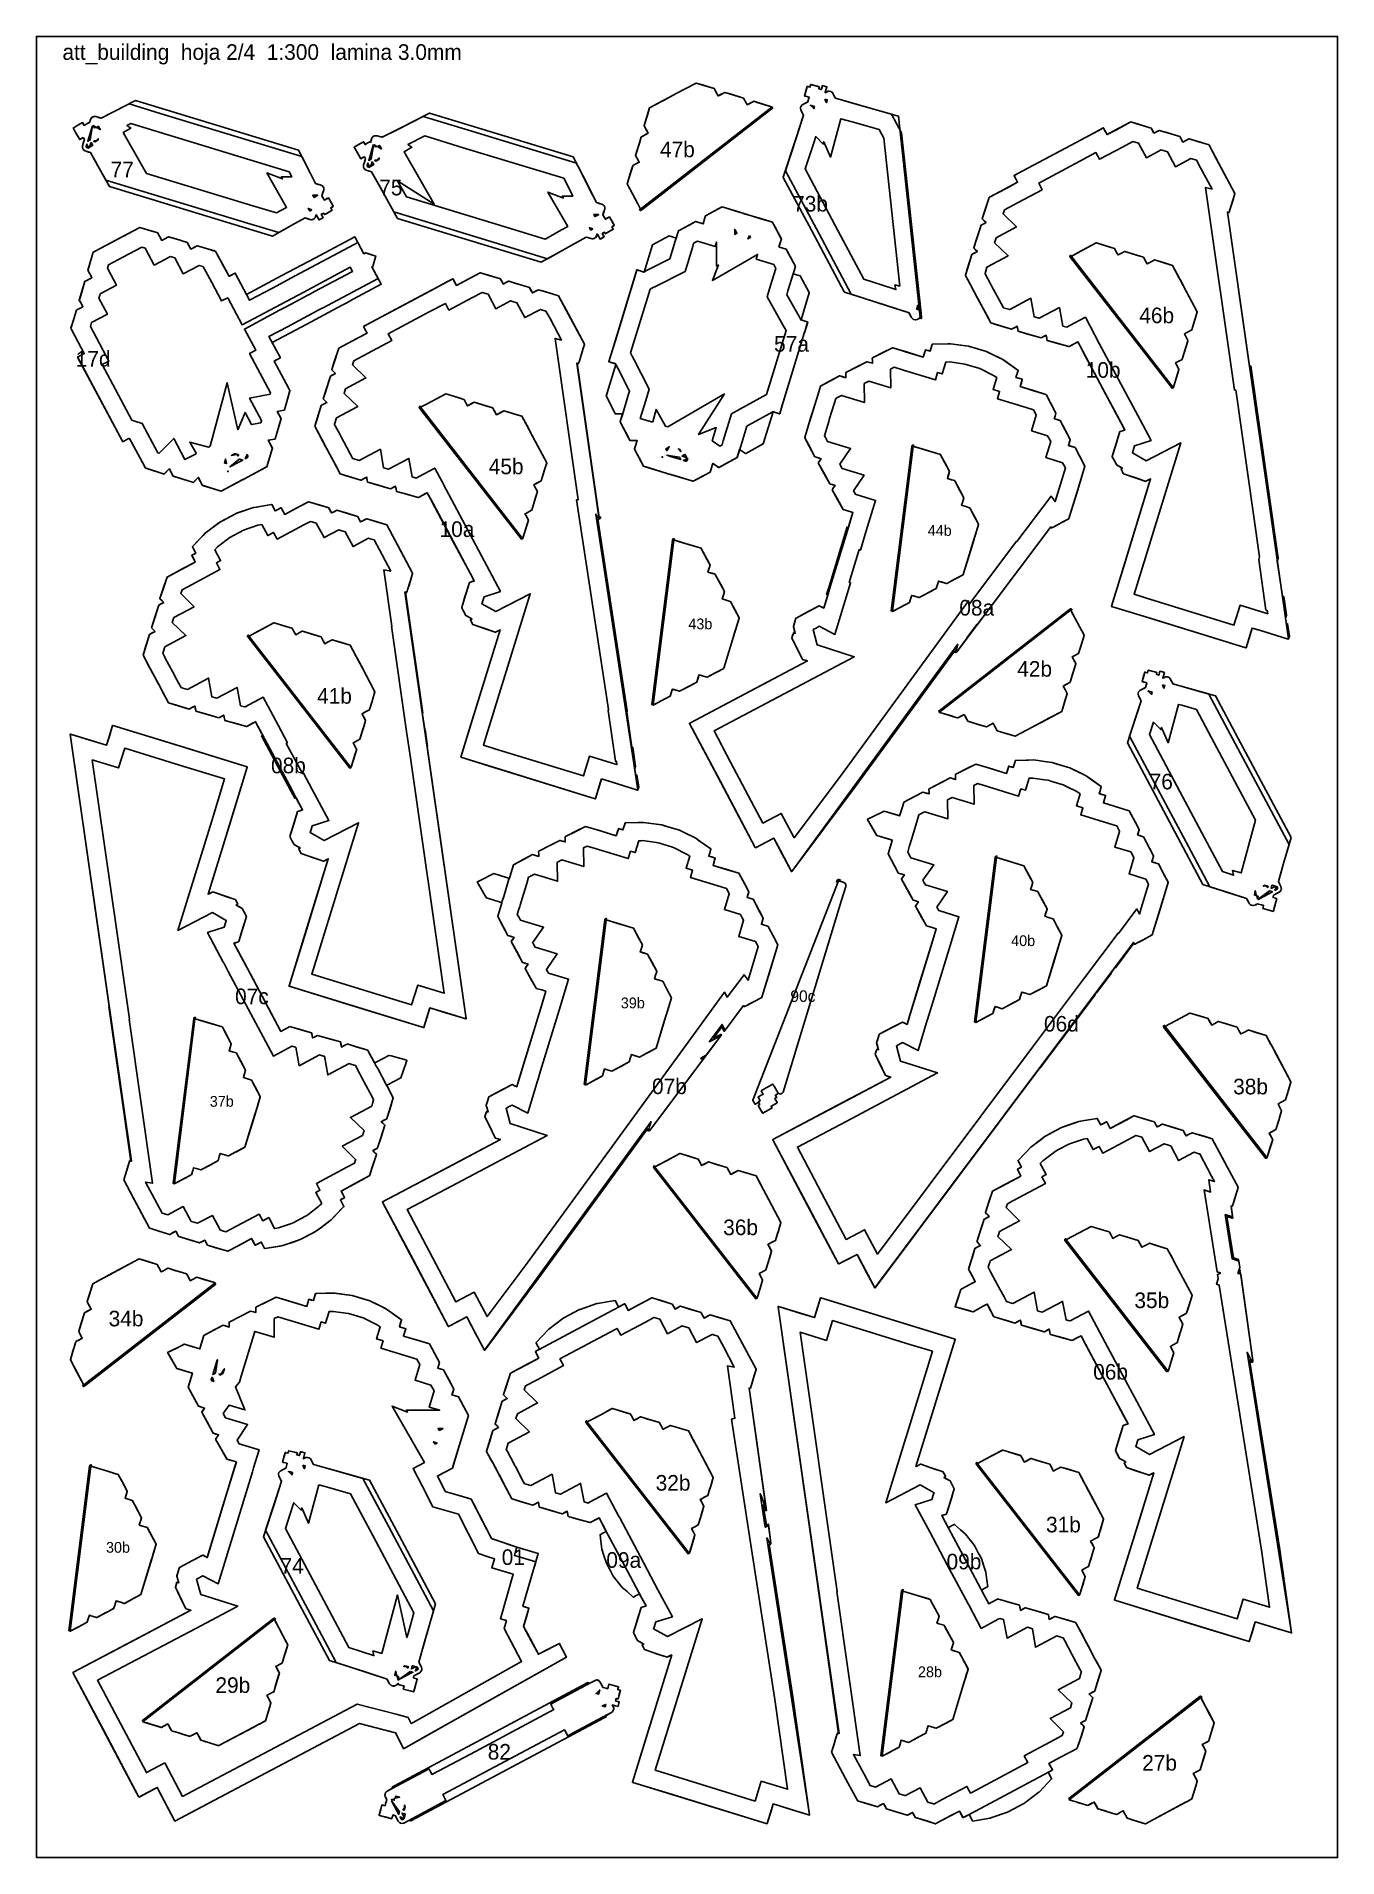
# Model space of a CAD drawing. Header units: millimetres. Extents: x 0 to 500, y 0 to 700.
import ezdxf
from ezdxf.enums import TextEntityAlignment as Align

# ---------------------------------------------------------------- set-up
doc = ezdxf.new("R2010")
doc.units = ezdxf.units.MM
for name, color, linetype in [('CORTE', 1, 'Continuous'), ('GRABADO', 5, 'Continuous'), ('HOJA', 8, 'Continuous')]:
    doc.layers.add(name, color=color, linetype=linetype)

msp = doc.modelspace()

# ---------------------------------------------------------------- texts
at = {"layer": 'GRABADO'}
for s, height, p in [('47b', 6, (246.32, 656.57)), ('77', 6, (32.96, 648.82)), ('75', 6, (136.2, 641.91)), ('73b', 6, (297.47, 635.69)), ('46b', 6, (430.49, 592.77)), ('57a', 6, (290.15, 581.81)), ('17d', 6, (21.79, 576.09)), ('10b', 6, (409.91, 571.8)), ('45b', 6, (180.5, 534.72)), ('10a', 6, (161.61, 510.6)), ('44b', 4.129, (347.11, 510.11)), ('08a', 6, (361.34, 480.4)), ('43b', 4.129, (255.13, 474.19)), ('42b', 6, (383.59, 456.9)), ('41b', 6, (114.54, 446.51)), ('08b', 6, (96.84, 419.77)), ('76', 6, (432.24, 413.58)), ('40b', 4.129, (379.18, 352.43)), ('07c', 6, (82.8, 331.02)), ('39b', 4.129, (229.19, 328.51)), ('90c', 4.463, (294.54, 331.11)), ('06d', 6, (393.87, 320.49)), ('07b', 6, (243.25, 296.45)), ('38b', 6, (466.57, 296.36)), ('37b', 4.129, (71.23, 290.67)), ('36b', 6, (270.6, 242.25)), ('35b', 6, (428.61, 214.2)), ('34b', 6, (34.43, 207.19)), ('06b', 6, (412.78, 186.71)), ('32b', 6, (244.64, 144.04)), ('31b', 6, (394.65, 127.99)), ('30b', 4.129, (31.34, 119.24)), ('74', 6, (98.28, 112.11)), ('01', 6, (183.26, 115.48)), ('09a', 6, (225.69, 114.38)), ('09b', 6, (356.43, 113.79)), ('28b', 4.129, (343.37, 71.4)), ('29b', 6, (75.48, 66.28)), ('82', 6, (177.89, 40.66)), ('27b', 6, (431.59, 36.42))]:
    msp.add_text(s, height=height, dxfattribs=at).set_placement(p, align=Align.MIDDLE_CENTER)
at = {"layer": 'HOJA'}
msp.add_text('att_building  hoja 2/4  1:300  lamina 3.0mm', height=6, dxfattribs=at).set_placement((10, 691))

# ---------------------------------------------------------------- linework, layer by layer
at = {"layer": 'CORTE'}
for points in [[(232.21, 633.71), (232.18, 633.62), (230.98, 635.89), (227.03, 643.29), (227.03, 643.3), (227.03, 643.31), (227.03, 643.31), (227.02, 643.32), (227.02, 643.33), (227.03, 643.34), (227.03, 643.35), (228.64, 648.63), (229.14, 650.28), (229.14, 650.29), (229.15, 650.3), (229.15, 650.3), (229.16, 650.31), (229.17, 650.32), (229.17, 650.32), (229.18, 650.33), (231.09, 651.35), (231.63, 651.63), (230.75, 653.28), (230.27, 654.18), (230.27, 654.18), (230.26, 654.19), (230.26, 654.2), (230.26, 654.21), (230.26, 654.23), (230.26, 654.23), (230.26, 654.23), (231.69, 658.91), (232.44, 661.37), (232.44, 661.37), (232.44, 661.38), (232.45, 661.39), (232.45, 661.39), (232.46, 661.4), (232.46, 661.4), (232.47, 661.41), (234.21, 662.34), (235.06, 662.79), (234.21, 664.39), (233.54, 665.64), (233.54, 665.65), (233.53, 665.66), (233.53, 665.66), (233.53, 665.68), (233.53, 665.69), (233.53, 665.69), (233.53, 665.7), (234.72, 669.6), (235.62, 672.54), (235.62, 672.55), (235.63, 672.56), (235.63, 672.56), (235.64, 672.57), (235.65, 672.58), (235.65, 672.58), (240.41, 675.12), (240.46, 675.14), (241.18, 675.53), (241.23, 675.55), (245.82, 678), (253.49, 682.09), (253.5, 682.09), (253.5, 682.09), (253.51, 682.09), (253.52, 682.1), (253.53, 682.1), (253.53, 682.1), (253.54, 682.09), (256.07, 681.32), (256.49, 681.2), (260.39, 680.01), (260.39, 680.01), (260.4, 680), (260.41, 680), (260.42, 679.99), (260.42, 679.98), (260.43, 679.98), (260.43, 679.97), (261.45, 678.06), (261.95, 677.12), (262.42, 677.37), (262.67, 677.5), (264.53, 678.5), (264.54, 678.5), (264.55, 678.5), (264.56, 678.5), (264.56, 678.51), (264.57, 678.51), (264.58, 678.5), (264.59, 678.5), (264.59, 678.5), (266.34, 677.97), (266.38, 677.96), (266.74, 677.85), (271.73, 676.33), (271.73, 676.33), (271.74, 676.32), (271.75, 676.32), (271.75, 676.32), (271.76, 676.31), (271.76, 676.3), (271.76, 676.3), (271.77, 676.29), (272.88, 674.21), (273.13, 673.74), (273.57, 673.98), (275.58, 675.05), (275.58, 675.05), (275.59, 675.06), (275.6, 675.06), (275.6, 675.06), (275.61, 675.06), (275.62, 675.06), (275.63, 675.06), (275.63, 675.06), (276.97, 674.65), (276.99, 674.64), (282.5, 672.96), (282.57, 672.94), (282.57, 672.94), (282.58, 672.94), (282.59, 672.93), (282.59, 672.93), (282.6, 672.92), (282.6, 672.92), (282.61, 672.91), (282.61, 672.9), (282.62, 672.89), (282.62, 672.88), (282.62, 672.88), (282.62, 672.87), (282.62, 672.86), (282.62, 672.86), (282.62, 672.85), (282.61, 672.84), (282.61, 672.84), (282.61, 672.83), (282.6, 672.82), (282.6, 672.82), (282.59, 672.81), (232.23, 633.72), (232.23, 633.71), (232.22, 633.71), (232.21, 633.71)], [(339.56, 591.83), (339.56, 591.82), (339.56, 591.8), (339.56, 591.8), (339.56, 591.79), (339.56, 591.78), (339.56, 591.77), (339.56, 591.77), (339.55, 591.76), (339.55, 591.75), (339.55, 591.75), (339.54, 591.74), (339.53, 591.74), (339.53, 591.73), (339.52, 591.73), (338.66, 591.27), (338.56, 591.21), (338.55, 591.21), (338.54, 591.21), (337.82, 591.04), (337.73, 591.02), (337.72, 591.02), (337.72, 591.02), (337.7, 591.02), (337.7, 591.02), (337.69, 591.02), (336.98, 591.24), (336.89, 591.26), (336.89, 591.26), (336.88, 591.27), (336.88, 591.27), (336.87, 591.28), (336.86, 591.28), (336.36, 591.82), (336.3, 591.89), (336.29, 591.89), (336.29, 591.9), (336.29, 591.91), (335.41, 593.55), (335.32, 593.72), (325.88, 596.78), (310.49, 601.76), (310.49, 601.76), (310.48, 601.77), (310.47, 601.78), (310.46, 601.79), (310.45, 601.79), (310.45, 601.8), (297.78, 625.58), (287.01, 645.79), (287.01, 645.8), (287, 645.81), (287, 645.81), (287, 645.82), (287, 645.84), (287, 645.85), (291.85, 660.66), (294.81, 669.73), (293.9, 671.45), (293.72, 671.78), (293.72, 671.79), (293.72, 671.8), (293.58, 672.39), (293.56, 672.47), (293.56, 672.48), (293.56, 672.49), (293.56, 672.5), (293.58, 672.57), (293.76, 673.15), (293.76, 673.16), (293.77, 673.17), (293.77, 673.17), (293.78, 673.18), (293.78, 673.18), (293.84, 673.23), (294.28, 673.65), (294.29, 673.66), (296.22, 674.69), (296.43, 674.8), (296.47, 674.95), (296.92, 676.65), (295.42, 677.05), (295.25, 677.09), (295.25, 677.1), (295.25, 677.1), (295.24, 677.1), (295.23, 677.11), (295.22, 677.11), (295.22, 677.12), (295.21, 677.13), (295.21, 677.14), (295.2, 677.15), (295.2, 677.16), (295.2, 677.17), (295.2, 677.18), (295.2, 677.18), (296.05, 680.31), (296.14, 680.65), (296.15, 680.71), (296.15, 680.71), (296.16, 680.72), (296.16, 680.72), (296.16, 680.73), (296.17, 680.74), (296.18, 680.75), (296.19, 680.76), (296.21, 680.76), (296.22, 680.76), (296.23, 680.76), (296.24, 680.76), (296.24, 680.76), (296.3, 680.74), (296.41, 680.72), (297.25, 680.49), (297.46, 681.27), (297.48, 681.37), (297.5, 681.44), (297.51, 681.44), (297.51, 681.45), (297.51, 681.45), (297.51, 681.46), (297.52, 681.47), (297.53, 681.47), (297.54, 681.48), (297.55, 681.48), (297.55, 681.49), (297.56, 681.49), (297.58, 681.49), (297.59, 681.49), (297.59, 681.49), (300.52, 680.7), (300.8, 680.62), (300.81, 680.62), (300.82, 680.62), (300.82, 680.61), (300.83, 680.61), (300.84, 680.6), (300.84, 680.59), (300.85, 680.58), (300.85, 680.57), (300.85, 680.56), (300.85, 680.55), (300.85, 680.54), (300.85, 680.54), (300.68, 679.9), (301.61, 679.65), (301.64, 679.64), (301.66, 679.71), (302.01, 681.02), (302.01, 681.03), (302.02, 681.04), (302.02, 681.05), (302.03, 681.05), (302.04, 681.06), (302.04, 681.06), (302.05, 681.07), (302.06, 681.07), (302.08, 681.08), (302.09, 681.08), (302.09, 681.07), (302.1, 681.07), (302.25, 681.03), (303.68, 680.65), (303.68, 680.65), (303.69, 680.64), (303.7, 680.64), (303.71, 680.63), (303.72, 680.62), (303.72, 680.61), (303.73, 680.61), (303.73, 680.6), (303.73, 680.59), (303.73, 680.57), (303.73, 680.56), (303.15, 678.43), (303.14, 678.37), (304.07, 678.87), (304.19, 678.94), (304.2, 678.94), (304.21, 678.94), (304.22, 678.94), (304.23, 678.94), (304.73, 678.94), (304.79, 678.93), (304.8, 678.93), (304.8, 678.93), (304.81, 678.93), (305.29, 678.79), (305.35, 678.77), (305.35, 678.77), (305.36, 678.76), (305.36, 678.76), (305.78, 678.49), (305.83, 678.46), (305.84, 678.45), (305.85, 678.45), (305.85, 678.44), (305.86, 678.43), (305.86, 678.43), (306.91, 676.45), (307.02, 676.24), (316.41, 673.59), (331.21, 669.4), (331.21, 669.4), (331.22, 669.4), (331.22, 669.39), (331.23, 669.39), (331.23, 669.39), (331.24, 669.38), (331.25, 669.37), (331.25, 669.37), (331.25, 669.36), (331.25, 669.35), (331.26, 669.35), (331.26, 669.34), (339.62, 592.04), (339.4, 592.1), (339.55, 591.83), (339.56, 591.83)], [(20.68, 667.69), (20.79, 668.06), (21.08, 668.53), (21.25, 668.79), (21.74, 669.06), (22.02, 669.2), (22.58, 669.18), (22.88, 669.17), (24.19, 668.77), (24.85, 668.57), (29.87, 671.13), (38.09, 675.33), (52.78, 670.85), (100.77, 656.22), (104.79, 648.29), (107.24, 643.46), (108.29, 643.14), (109.47, 642.78), (109.86, 642.54), (110.07, 642.41), (110.2, 642.18), (110.41, 641.77), (110.4, 641.51), (110.39, 641.06), (109.92, 639.53), (109.68, 638.74), (109.98, 638.23), (110.64, 637.08), (111.65, 637.67), (112.2, 637.98), (113.47, 635.77), (114.03, 634.8), (114.09, 634.69), (113.99, 634.63), (113.69, 634.46), (113.13, 634.14), (113.43, 633.61), (113.59, 633.33), (113.65, 633.22), (111.54, 632), (110.65, 631.49), (110.35, 632.01), (110.28, 632.12), (109.64, 631.75), (109.42, 631.63), (109.61, 631.3), (110.17, 630.33), (109.68, 630.04), (108.63, 629.44), (107.75, 630.98), (107.46, 631.46), (107.26, 630.78), (107.11, 630.3), (106.83, 630.04), (106.69, 629.89), (106.36, 629.72), (106.18, 629.62), (105.81, 629.54), (105.6, 629.5), (104.02, 629.98), (103.21, 630.23), (98.38, 627.53), (90.72, 623.24), (76.03, 627.72), (28.04, 642.35), (24.15, 649.34), (23.61, 650.31), (20.82, 655.33), (19.86, 655.63), (18.77, 655.96), (18.32, 656.24), (18.07, 656.39), (17.93, 656.65), (17.68, 657.13), (17.69, 657.42), (17.71, 657.95), (17.97, 658.8), (18.44, 660.34), (18.21, 660.75), (18.04, 661.04), (17.99, 661.12), (17.07, 660.59), (16.9, 660.5), (16.65, 660.35), (14.94, 663.33), (14.22, 664.59), (14.16, 664.69), (14.1, 664.8), (14.32, 664.92), (14.5, 665.03), (15.32, 665.5), (17.72, 666.88), (17.94, 666.51), (18.34, 665.8), (18.54, 665.92), (19.13, 666.26), (20.08, 666.81), (20.48, 667.03), (20.68, 667.69)], [(21.52, 665.66), (21.36, 665.14), (19.7, 659.68), (19.74, 659.71), (20.66, 660.23), (21.52, 665.66)], [(22.3, 664.77), (22.42, 664.84), (22.8, 665.06), (21.75, 665.73), (22.3, 664.77)], [(24.47, 664.18), (24.59, 664.1), (23.88, 665.33), (23.81, 665.47), (23.09, 665.05), (24.47, 664.18)], [(83.21, 634.89), (92.27, 632.13), (95.89, 634.15), (96.15, 634.3), (88.54, 647.52), (94.52, 645.21), (94.07, 645.98), (98.12, 645.97), (97.1, 647.98), (45.45, 663.72), (36.24, 666.53), (34.74, 665.76), (36.31, 664.76), (33.29, 663.02), (42.31, 647.36), (83.21, 634.89)], [(128.72, 660.46), (128.79, 660.71), (129.14, 661.26), (129.25, 661.44), (129.83, 661.75), (130.02, 661.85), (130.68, 661.83), (130.88, 661.82), (132.43, 661.35), (132.85, 661.22), (139.77, 664.75), (151.1, 670.54), (171.35, 664.36), (206.32, 653.71), (211.86, 642.78), (215.24, 636.11), (216.69, 635.67), (217.47, 635.43), (217.93, 635.15), (218.07, 635.05), (218.16, 634.9), (218.41, 634.42), (218.41, 634.24), (218.39, 633.71), (217.84, 631.89), (217.68, 631.39), (217.87, 631.06), (218.64, 629.73), (219.82, 630.41), (220.2, 630.63), (221.66, 628.09), (222.03, 627.45), (222.09, 627.34), (221.98, 627.27), (221.78, 627.16), (221.13, 626.78), (221.48, 626.17), (221.58, 625.99), (221.65, 625.87), (219.25, 624.49), (218.65, 624.14), (218.31, 624.72), (218.28, 624.77), (217.54, 624.34), (217.42, 624.28), (217.53, 624.08), (218.17, 622.97), (217.83, 622.78), (216.63, 622.09), (215.62, 623.84), (215.46, 624.11), (215.21, 623.27), (215.11, 622.95), (214.79, 622.64), (214.69, 622.54), (214.3, 622.33), (214.18, 622.27), (213.74, 622.18), (213.6, 622.14), (211.73, 622.72), (211.21, 622.87), (204.54, 619.14), (193.98, 613.24), (173.73, 619.41), (138.77, 630.07), (133.42, 639.71), (132.68, 641.04), (128.82, 647.98), (127.49, 648.39), (126.77, 648.61), (126.24, 648.94), (126.07, 649.04), (125.98, 649.22), (125.68, 649.77), (125.69, 649.97), (125.71, 650.59), (125.88, 651.15), (126.44, 652.99), (126.16, 653.48), (126.05, 653.67), (125.99, 653.77), (124.95, 653.17), (124.84, 653.11), (124.65, 653), (122.7, 656.39), (122.23, 657.21), (122.16, 657.33), (122.1, 657.44), (122.34, 657.58), (122.46, 657.65), (123, 657.96), (125.72, 659.53), (125.87, 659.26), (126.34, 658.45), (126.45, 658.51), (127.13, 658.91), (128.23, 659.54), (128.48, 659.68), (128.72, 660.46)], [(329.91, 604.52), (331.78, 604.01), (325.64, 660.85), (323.85, 664.21), (313.49, 667.14), (309.14, 668.37), (305.17, 653.64), (302.58, 659.5), (302.35, 658.64), (299.49, 661.52), (298.82, 659.47), (295.42, 649.06), (308, 625.44), (317.99, 606.69), (329.06, 603.11), (330.31, 602.7), (329.91, 604.52)], [(409.99, 664.81), (410, 664.82), (410, 664.82), (410.02, 664.82), (410.03, 664.82), (410.04, 664.81), (410.04, 664.81), (410.05, 664.81), (410.06, 664.81), (410.07, 664.8), (410.07, 664.8), (410.08, 664.79), (410.08, 664.78), (410.59, 663.83), (411.42, 662.27), (414.73, 664.03), (420.54, 667.13), (420.54, 667.13), (420.55, 667.14), (420.56, 667.14), (420.58, 667.14), (420.59, 667.14), (420.59, 667.14), (423.44, 666.27), (428.35, 664.77), (428.35, 664.77), (428.36, 664.77), (428.36, 664.77), (428.37, 664.76), (428.38, 664.75), (428.39, 664.74), (428.39, 664.74), (428.78, 664.01), (429.41, 662.82), (430.66, 663.49), (431.43, 663.89), (431.43, 663.9), (431.44, 663.9), (431.45, 663.9), (431.45, 663.9), (431.46, 663.9), (431.47, 663.9), (431.48, 663.9), (431.48, 663.9), (434.4, 663.01), (439.43, 661.48), (439.44, 661.47), (439.45, 661.47), (439.45, 661.46), (439.46, 661.46), (439.47, 661.45), (439.47, 661.44), (439.48, 661.44), (439.89, 660.66), (440.57, 659.39), (442.01, 660.16), (442.89, 660.62), (442.89, 660.63), (442.9, 660.63), (442.91, 660.63), (442.91, 660.63), (442.93, 660.63), (442.94, 660.63), (442.95, 660.63), (445.76, 659.77), (450.6, 658.3), (450.61, 658.29), (450.61, 658.29), (450.62, 658.29), (450.63, 658.28), (450.64, 658.27), (450.64, 658.26), (450.65, 658.26), (454.28, 651.44), (460.55, 639.67), (460.55, 639.67), (460.56, 639.66), (460.56, 639.65), (460.56, 639.64), (460.56, 639.64), (460.56, 639.63), (460.56, 639.62), (459.85, 637.31), (459.59, 636.43), (458.64, 633.33), (458.5, 632.89), (458.35, 632.42), (458.35, 632.42), (458.34, 632.39), (458.33, 632.35), (458.32, 632.35), (458.32, 632.34), (458.31, 632.33), (458.31, 632.32), (458.3, 632.32), (458.29, 632.31), (458.29, 632.31), (458.28, 632.31), (458.27, 632.3), (458.27, 632.3), (458.26, 632.3), (458.25, 632.3), (458.24, 632.3), (458.24, 632.3), (458.23, 632.3), (457.69, 632.48), (481.12, 468.42), (481.12, 468.41), (481.12, 468.4), (481.12, 468.39), (481.12, 468.39), (481.12, 468.38), (481.12, 468.37), (481.11, 468.37), (481.11, 468.36), (481.1, 468.36), (481.1, 468.35), (481.09, 468.35), (481.09, 468.34), (481.08, 468.34), (481.07, 468.34), (481.06, 468.33), (481.06, 468.33), (481.05, 468.33), (481.04, 468.33), (481.04, 468.33), (481.03, 468.33), (471.22, 471.36), (467.17, 472.61), (466.49, 470.42), (464.84, 465.05), (464.84, 465.05), (464.83, 465.04), (464.83, 465.04), (464.82, 465.03), (464.82, 465.03), (464.81, 465.02), (464.81, 465.02), (464.8, 465.01), (464.8, 465.01), (464.79, 465.01), (464.78, 465.01), (464.77, 465), (464.77, 465), (464.76, 465), (464.75, 465.01), (464.75, 465.01), (428.42, 476.21), (413.14, 480.92), (413.13, 480.92), (413.13, 480.92), (413.12, 480.92), (413.11, 480.93), (413.11, 480.93), (413.1, 480.94), (413.1, 480.95), (413.1, 480.95), (413.09, 480.96), (413.09, 480.97), (413.09, 480.97), (413.09, 480.98), (413.09, 480.99), (413.09, 480.99), (413.09, 481), (413.09, 481.01), (417.57, 495.54), (428.16, 529.91), (427.75, 529.69), (426.38, 528.99), (426.38, 528.99), (426.37, 528.98), (426.36, 528.98), (426.36, 528.98), (426.35, 528.98), (426.34, 528.98), (426.33, 528.98), (426.33, 528.98), (422.66, 530.24), (417.71, 531.93), (417.71, 531.93), (417.7, 531.94), (417.69, 531.94), (417.69, 531.94), (417.68, 531.95), (417.68, 531.96), (417.67, 531.96), (417.67, 531.97), (417.29, 532.69), (416.79, 533.67), (416.79, 533.68), (416.78, 533.68), (416.78, 533.69), (416.78, 533.7), (416.78, 533.71), (416.78, 533.71), (416.78, 533.72), (416.78, 533.73), (416.79, 533.73), (416.79, 533.74), (416.79, 533.75), (416.8, 533.75), (416.8, 533.76), (416.81, 533.76), (416.82, 533.77), (416.82, 533.77), (417.21, 533.97), (417.38, 534.06), (416.46, 534.59), (415.04, 535.39), (415.04, 535.39), (415.03, 535.4), (415.03, 535.4), (415.02, 535.41), (415.02, 535.42), (415.01, 535.42), (414.1, 537.14), (413.41, 538.42), (413.41, 538.43), (413.41, 538.44), (413.41, 538.44), (413.41, 538.45), (413.41, 538.46), (413.41, 538.47), (413.41, 538.47), (413.41, 538.48), (414.67, 542.57), (416.37, 548.08), (416.37, 548.08), (416.37, 548.09), (416.38, 548.1), (416.38, 548.1), (416.39, 548.11), (416.39, 548.11), (416.4, 548.12), (416.4, 548.12), (416.41, 548.12), (416.41, 548.13), (418.08, 548.65), (418.25, 548.7), (416.67, 551.66), (409.94, 564.3), (401.95, 579.29), (401.56, 580.02), (400.19, 582.59), (399.8, 582.39), (396.8, 580.79), (396.79, 580.78), (396.79, 580.78), (396.78, 580.78), (396.77, 580.78), (396.76, 580.78), (396.76, 580.78), (396.75, 580.78), (396.75, 580.78), (391.47, 582.25), (388.41, 583.1), (388.41, 583.1), (388.4, 583.1), (388.4, 583.11), (388.39, 583.11), (388.38, 583.12), (388.38, 583.12), (388.37, 583.13), (388.37, 583.13), (388.37, 583.14), (388.36, 583.15), (388.36, 583.15), (388.12, 584.47), (387.99, 585.13), (387.36, 584.8), (386.12, 584.14), (386.12, 584.13), (386.11, 584.13), (386.09, 584.13), (386.09, 584.13), (386.08, 584.13), (386.08, 584.13), (386.07, 584.13), (380.52, 585.74), (377.29, 586.68), (377.29, 586.68), (377.28, 586.68), (377.27, 586.69), (377.27, 586.69), (377.26, 586.69), (377.26, 586.7), (377.25, 586.71), (377.25, 586.71), (377.25, 586.72), (377.24, 586.73), (377.24, 586.73), (377.03, 587.99), (376.92, 588.61), (376.18, 588.22), (374.75, 587.45), (374.74, 587.45), (374.74, 587.45), (374.73, 587.45), (374.72, 587.45), (374.71, 587.45), (374.7, 587.45), (374.7, 587.45), (369.68, 588.98), (366.77, 589.87), (366.76, 589.87), (366.76, 589.87), (366.75, 589.87), (366.75, 589.88), (366.74, 589.88), (366.74, 589.89), (366.73, 589.9), (366.73, 589.9), (364.93, 593.27), (361.89, 598.97), (361.73, 599.29), (361.25, 600.18), (358.95, 604.5), (358.78, 604.81), (357.01, 608.14), (357.01, 608.15), (357, 608.15), (357, 608.16), (357, 608.17), (357, 608.18), (357, 608.18), (357, 608.19), (357, 608.2), (357.89, 611.11), (359.42, 616.12), (359.42, 616.13), (359.43, 616.14), (359.43, 616.15), (359.44, 616.15), (359.45, 616.16), (360.28, 616.61), (361.62, 617.32), (360.78, 618.12), (360.24, 618.64), (360.24, 618.64), (360.24, 618.64), (360.23, 618.65), (360.23, 618.66), (360.23, 618.67), (360.22, 618.67), (360.22, 618.68), (360.22, 618.69), (360.22, 618.69), (360.22, 618.7), (361.25, 621.9), (363.01, 627.41), (363.01, 627.42), (363.01, 627.43), (363.02, 627.44), (363.03, 627.45), (363.04, 627.45), (363.04, 627.45), (363.76, 627.84), (364.91, 628.45), (364.03, 629.31), (363.47, 629.86), (363.47, 629.86), (363.47, 629.87), (363.46, 629.88), (363.46, 629.88), (363.46, 629.89), (363.46, 629.9), (363.45, 629.91), (363.45, 629.91), (363.46, 629.93), (363.46, 629.93), (364.46, 632.95), (366.18, 638.14), (366.19, 638.15), (366.19, 638.17), (366.2, 638.17), (366.21, 638.18), (366.22, 638.18), (373.12, 641.86), (377.06, 643.96), (376.23, 645.53), (375.73, 646.47), (375.72, 646.48), (375.72, 646.49), (375.72, 646.49), (375.72, 646.5), (375.72, 646.51), (375.72, 646.52), (375.72, 646.53), (375.72, 646.54), (375.73, 646.55), (375.74, 646.56), (375.74, 646.56), (375.75, 646.57), (376.35, 646.89), (377.15, 647.31), (403.34, 661.27), (407.99, 663.75), (409.14, 664.36), (409.98, 664.81), (409.99, 664.81)], [(19.13, 657.38), (19.14, 657.37), (19.35, 657.24), (19.44, 657.21), (20.03, 657.03), (20, 657.12), (19.38, 658.65), (19.1, 657.72), (19.1, 657.69), (19.09, 657.45), (19.13, 657.38)], [(21.53, 658.01), (21.63, 658.07), (21.01, 659.16), (21, 659.17), (20.43, 657.51), (20.38, 657.35), (21.53, 658.01)], [(22.36, 659.39), (22.45, 659.44), (23.58, 660.09), (23.68, 660.41), (23.74, 660.63), (23.05, 659.92), (22.1, 659.85), (22.36, 659.39)], [(129.56, 658.46), (129.31, 657.64), (127.7, 652.33), (127.78, 652.38), (128.66, 652.88), (129.56, 658.46)], [(128.82, 659.48), (128.59, 659.54), (128.59, 659.54), (128.52, 659.31), (128.82, 659.48)], [(130.3, 657.42), (130.45, 657.51), (130.8, 657.71), (129.75, 658.38), (130.3, 657.42)], [(132.39, 656.88), (132.59, 656.75), (131.9, 657.94), (131.81, 658.11), (131.09, 657.7), (132.39, 656.88)], [(138.9, 644.25), (142.15, 638.4), (180.92, 626.59), (195.54, 622.13), (202.04, 625.77), (204.15, 626.94), (196.54, 640.16), (202.52, 637.86), (202.07, 638.63), (206.12, 638.61), (206.08, 638.69), (202.65, 645.46), (164.03, 657.23), (149.26, 661.73), (142.74, 658.41), (144.31, 657.41), (141.29, 655.67), (152.88, 635.54), (138.74, 644.53), (138.9, 644.25)], [(426.16, 484.23), (460.19, 473.74), (462.54, 481.36), (472.09, 478.41), (473.18, 478.09), (473, 479.31), (472.48, 479.47), (469.7, 498.92), (470.04, 500.02), (460.88, 564.15), (460.42, 564.01), (449.29, 641.95), (451.75, 641.3), (447.36, 649.53), (445.8, 652.44), (443.65, 653.1), (437.68, 649.92), (434.65, 655.62), (432.19, 656.37), (426.53, 653.35), (423.56, 658.91), (421.3, 659.6), (417.33, 657.49), (408.53, 652.8), (407.16, 655.38), (400.98, 652.08), (385.16, 643.65), (386.53, 641.08), (377.24, 636.13), (371.95, 633.29), (371.46, 631.82), (376.61, 626.75), (368.82, 622.6), (368.21, 620.71), (373.46, 615.7), (365.28, 611.34), (364.54, 608.9), (364.6, 608.78), (364.73, 608.53), (366.56, 605.11), (366.94, 604.39), (367.07, 604.14), (371.47, 595.9), (371.56, 595.73), (374, 594.99), (382.18, 599.34), (383.41, 592.2), (385.33, 591.65), (393.11, 595.79), (394.45, 588.69), (395.97, 588.27), (396.87, 588.75), (403.08, 592.06), (406.64, 585.38), (406.72, 585.22), (408.45, 581.98), (424.12, 552.57), (428.32, 544.69), (422, 542.58), (421.19, 539.95), (426.51, 536.93), (439.77, 543.79), (422.99, 489.37), (421.82, 485.56), (426.16, 484.23)], [(127.13, 650.03), (127.14, 650.01), (127.35, 649.89), (127.46, 649.85), (128.03, 649.68), (127.98, 649.81), (127.38, 651.3), (127.1, 650.36), (127.09, 650.33), (127.09, 650.1), (127.13, 650.03)], [(129.5, 650.64), (129.63, 650.72), (129.02, 651.77), (129, 651.81), (128.45, 650.21), (128.38, 650), (129.5, 650.64)], [(130.36, 652.03), (130.48, 652.1), (131.58, 652.73), (131.69, 653.11), (131.74, 653.26), (131.06, 652.57), (130.1, 652.5), (130.36, 652.03)], [(106.64, 638.17), (106.68, 638.11), (107.37, 638.51), (107.47, 638.57), (108.11, 638.93), (106.2, 638.94), (106.64, 638.17)], [(105.85, 633.33), (104.55, 633.84), (104.47, 633.87), (105, 632.95), (105.05, 632.87), (105.85, 633.33)], [(214.63, 630.85), (214.68, 630.76), (215.35, 631.15), (215.47, 631.22), (216.11, 631.58), (214.25, 631.59), (214.2, 631.59), (214.63, 630.85)], [(258.94, 532.55), (258.94, 532.54), (258.93, 532.53), (258.93, 532.53), (258.93, 532.52), (258.92, 532.51), (258.91, 532.51), (258.91, 532.51), (254.01, 529.89), (252.35, 529.01), (252.34, 529.01), (252.34, 529.01), (252.33, 529), (252.32, 529), (252.32, 529), (252.31, 529), (252.3, 529), (252.29, 529.01), (245.14, 531.19), (242.75, 531.91), (242.67, 531.87), (242.57, 531.81), (242.57, 531.81), (242.56, 531.81), (242.55, 531.8), (242.55, 531.8), (242.54, 531.8), (242.53, 531.8), (242.52, 531.8), (242.52, 531.81), (242.51, 531.81), (242.5, 531.81), (242.5, 531.81), (242.49, 531.82), (242.49, 531.82), (242.48, 531.83), (242.48, 531.84), (242.47, 531.84), (242.38, 532), (242.36, 532.03), (235.63, 534.09), (233.34, 534.78), (233.33, 534.78), (233.33, 534.79), (233.32, 534.79), (233.31, 534.8), (233.31, 534.8), (233.3, 534.81), (233.3, 534.81), (233.3, 534.82), (232.41, 536.47), (229.8, 541.38), (229.8, 541.38), (229.8, 541.39), (229.79, 541.39), (229.79, 541.4), (229.79, 541.42), (229.79, 541.43), (229.8, 541.43), (230.06, 542.29), (230.8, 544.74), (230.52, 544.73), (228.12, 544.67), (228.11, 544.67), (228.11, 544.68), (228.1, 544.68), (228.09, 544.68), (228.08, 544.68), (228.08, 544.69), (228.07, 544.69), (228.07, 544.7), (228.06, 544.7), (228.05, 544.71), (227.53, 545.72), (224.35, 551.89), (224.35, 551.9), (224.35, 551.91), (224.34, 551.92), (224.34, 551.93), (224.35, 551.94), (224.48, 552.37), (225.25, 554.91), (222.48, 554.89), (222.47, 554.89), (222.47, 554.89), (222.46, 554.89), (222.45, 554.89), (222.44, 554.9), (222.44, 554.9), (222.43, 554.91), (222.43, 554.91), (222.42, 554.91), (222.42, 554.92), (222.41, 554.93), (222.41, 554.94), (219.01, 561.72), (219, 561.73), (219, 561.74), (219, 561.75), (219, 561.76), (219, 561.77), (222.71, 573.92), (222.58, 574.18), (222.02, 574.35), (220.05, 574.95), (220.04, 574.95), (220.03, 574.95), (220.03, 574.96), (220.02, 574.96), (220.02, 574.97), (220.01, 574.97), (220.01, 574.98), (220, 574.98), (220, 574.99), (220, 575), (219.99, 575.01), (219.99, 575.02), (220, 575.03), (222.47, 583.15), (230.7, 610.17), (230.7, 610.17), (230.71, 610.18), (230.71, 610.19), (230.72, 610.19), (230.72, 610.2), (230.73, 610.2), (230.73, 610.21), (230.74, 610.21), (230.75, 610.21), (230.75, 610.22), (230.76, 610.22), (230.77, 610.22), (230.77, 610.22), (230.78, 610.22), (230.79, 610.22), (230.8, 610.22), (233.35, 609.44), (233.52, 609.39), (236.7, 619.85), (236.71, 619.86), (236.71, 619.86), (236.71, 619.87), (236.71, 619.87), (236.72, 619.88), (236.73, 619.89), (236.74, 619.89), (243.13, 623.3), (243.14, 623.3), (243.14, 623.3), (243.15, 623.31), (243.16, 623.31), (243.17, 623.31), (243.18, 623.31), (243.19, 623.31), (243.19, 623.31), (245.85, 622.5), (246.57, 624.86), (246.69, 625.26), (246.69, 625.26), (246.7, 625.27), (246.7, 625.28), (246.71, 625.29), (246.72, 625.3), (246.72, 625.3), (246.73, 625.3), (252.38, 628.32), (253.31, 628.81), (253.31, 628.81), (253.32, 628.81), (253.33, 628.82), (253.34, 628.82), (253.34, 628.82), (253.35, 628.82), (253.36, 628.82), (255.83, 628.06), (256.17, 627.96), (256.87, 630.25), (257.11, 631.05), (257.11, 631.06), (257.11, 631.07), (257.12, 631.07), (257.13, 631.08), (257.14, 631.09), (257.14, 631.09), (257.14, 631.1), (261.86, 633.61), (263.45, 634.46), (263.46, 634.46), (263.47, 634.47), (263.48, 634.47), (263.5, 634.47), (263.51, 634.47), (263.51, 634.46), (270.27, 632.4), (270.34, 632.38), (271.36, 632.07), (271.44, 632.05), (277.96, 630.06), (282.84, 628.57), (282.85, 628.57), (282.86, 628.57), (282.86, 628.56), (282.87, 628.56), (282.88, 628.55), (282.88, 628.55), (282.89, 628.54), (283.62, 627.17), (283.74, 626.94), (286.25, 622.23), (286.25, 622.22), (286.26, 622.21), (286.26, 622.2), (286.26, 622.19), (286.26, 622.18), (286.26, 622.18), (286.26, 622.17), (285.43, 619.45), (285.31, 619.08), (285.48, 619.03), (285.59, 618.99), (288.11, 618.22), (288.12, 618.22), (288.13, 618.22), (288.13, 618.21), (288.14, 618.21), (288.15, 618.2), (288.15, 618.2), (288.16, 618.19), (288.16, 618.19), (288.51, 617.53), (288.52, 617.51), (288.59, 617.38), (291.67, 611.61), (291.67, 611.6), (291.67, 611.59), (291.67, 611.58), (291.67, 611.58), (291.68, 611.57), (291.67, 611.56), (291.67, 611.56), (291.67, 611.55), (290.83, 608.79), (293.49, 607.98), (293.49, 607.98), (293.5, 607.97), (293.51, 607.97), (293.51, 607.97), (293.52, 607.96), (293.52, 607.95), (293.53, 607.95), (293.53, 607.94), (293.53, 607.94), (296.94, 601.55), (296.94, 601.55), (296.94, 601.54), (296.94, 601.53), (296.95, 601.52), (296.95, 601.52), (296.95, 601.51), (296.95, 601.5), (296.95, 601.5), (296.95, 601.49), (296.94, 601.49), (296.94, 601.48), (296.94, 601.48), (296.94, 601.47), (293.82, 591.01), (295.73, 590.43), (296.31, 590.25), (296.31, 590.25), (296.32, 590.25), (296.33, 590.24), (296.33, 590.24), (296.34, 590.23), (296.34, 590.23), (296.35, 590.22), (296.35, 590.22), (296.35, 590.21), (296.36, 590.2), (296.36, 590.19), (296.36, 590.19), (296.36, 590.18), (296.36, 590.17), (296.36, 590.17), (296.36, 590.16), (295.12, 586.1), (295.08, 585.97), (287.1, 559.78), (286.71, 558.51), (285.65, 555.03), (285.65, 555.02), (285.65, 555.02), (285.64, 555.01), (285.64, 555), (285.63, 555), (285.63, 555), (285.62, 554.99), (285.62, 554.99), (285.61, 554.98), (285.6, 554.98), (285.59, 554.98), (285.59, 554.98), (285.58, 554.98), (285.57, 554.98), (285.56, 554.98), (285.56, 554.98), (285.18, 555.1), (285.18, 555.1), (283.21, 555.7), (283.07, 555.74), (279.24, 543.41), (279.24, 543.4), (279.24, 543.4), (279.24, 543.39), (279.23, 543.39), (279.23, 543.38), (279.22, 543.37), (279.22, 543.37), (279.21, 543.37), (272.61, 539.64), (272.6, 539.63), (272.59, 539.63), (272.59, 539.63), (272.58, 539.63), (272.57, 539.62), (272.56, 539.62), (272.55, 539.62), (272.55, 539.63), (272.54, 539.63), (272.53, 539.63), (272.53, 539.63), (272.52, 539.64), (270.23, 541.2), (269.33, 538.24), (269.33, 538.23), (269.32, 538.22), (269.32, 538.22), (269.32, 538.21), (269.31, 538.21), (269.31, 538.2), (269.3, 538.2), (269.29, 538.19), (263.21, 534.85), (262.22, 534.3), (262.22, 534.3), (262.21, 534.3), (262.2, 534.29), (262.19, 534.29), (262.19, 534.29), (262.18, 534.29), (262.17, 534.29), (262.16, 534.3), (262.16, 534.3), (262.15, 534.3), (262.14, 534.31), (260.19, 535.69), (259.95, 535.85), (259.84, 535.48), (258.94, 532.55), (258.94, 532.55)], [(79.63, 529.6), (79.55, 529.63), (79.34, 529.68), (79.05, 529.53), (70.99, 525.23), (64.12, 527.33), (63.83, 527.42), (62.2, 530.47), (62.19, 530.49), (60.42, 528.64), (60.3, 528.52), (52.9, 530.88), (52.54, 531), (51.08, 533.73), (51.07, 533.76), (49.23, 531.89), (49.09, 531.75), (42.2, 534.04), (41.82, 534.16), (41.8, 534.18), (41.5, 534.76), (35.82, 545.4), (35.62, 545.47), (35.55, 545.49), (33.31, 544.3), (33.15, 544.21), (16.52, 575.43), (15.81, 576.75), (16, 576.85), (16.01, 576.86), (18.39, 578.12), (13.51, 587.29), (13.23, 587.8), (13.35, 588.18), (15.36, 594.79), (15.52, 594.88), (17.84, 596.11), (17.82, 596.16), (16.47, 598.69), (16.57, 599.03), (18.66, 605.88), (18.8, 605.96), (21.27, 607.27), (21.25, 607.32), (19.74, 610.15), (19.83, 610.44), (21.84, 617.05), (22.18, 617.23), (22.18, 617.24), (22.23, 617.26), (22.24, 617.26), (22.54, 617.42), (39.73, 626.58), (45.4, 624.86), (46.34, 624.57), (46.63, 624.48), (46.71, 624.33), (48.16, 621.6), (49.58, 622.36), (50.27, 622.73), (50.78, 623), (55.67, 621.5), (55.77, 621.47), (56.78, 621.17), (57.97, 620.8), (58.24, 620.29), (59.34, 618.23), (61.31, 619.28), (61.82, 619.55), (67.18, 617.91), (67.23, 617.9), (68.52, 617.51), (68.81, 617.42), (69.18, 616.73), (70.44, 614.4), (71.3, 612.81), (73.62, 608.53), (74.03, 607.77), (74.11, 607.82), (76.39, 609.03), (80.75, 600.83), (94.07, 607.93), (107.24, 614.95), (120.18, 621.84), (122.31, 622.98), (125.79, 616.44), (125.91, 616.51), (126.47, 616.81), (126.84, 616.69), (126.92, 616.67), (130.01, 615.67), (130.39, 615.55), (130.28, 615.17), (129.38, 612.05), (129.35, 611.97), (129.25, 611.6), (129.13, 611.54), (128.95, 611.44), (132.52, 604.73), (121.71, 598.97), (121.43, 598.82), (121.42, 598.82), (119.25, 597.66), (117.74, 596.85), (115.6, 595.71), (105.54, 590.35), (101.67, 588.29), (90.58, 582.38), (93.73, 576.49), (92.22, 575.69), (92.21, 575.68), (92.12, 575.63), (91.36, 575.23), (97.07, 564.38), (97.39, 563.78), (97.28, 563.38), (95.34, 556.42), (95.31, 556.39), (95.15, 556.36), (92.57, 555.87), (93.95, 553.28), (94.04, 553.11), (93.93, 552.75), (91.77, 545.28), (91.6, 545.26), (89.08, 544.82), (90.63, 541.91), (90.72, 541.75), (90.63, 541.45), (88.53, 534.58), (88.17, 534.39), (79.7, 529.87), (79.63, 529.6)], [(213.85, 625.98), (212.6, 626.46), (212.47, 626.51), (212.98, 625.63), (213.05, 625.52), (213.85, 625.98)], [(86.27, 551.44), (86.52, 552.33), (81.91, 560.99), (89.76, 562.47), (89.9, 562.98), (81.93, 578.13), (84.26, 579.37), (79.9, 587.54), (93.39, 594.73), (95.95, 596.09), (102.6, 599.64), (104.02, 600.39), (105.02, 600.93), (106.46, 601.69), (106.46, 601.69), (106.64, 601.79), (121.46, 609.69), (120.61, 611.3), (102.72, 601.76), (94.01, 597.12), (79.05, 589.15), (73.5, 599.56), (71.18, 598.32), (67.34, 605.42), (65.08, 609.6), (64.44, 610.78), (64.25, 611.14), (64.02, 611.56), (62.55, 612.01), (56.45, 608.76), (53.15, 614.95), (51.53, 615.45), (51.51, 615.45), (45.28, 612.13), (41.82, 618.62), (40.45, 619.04), (35.42, 616.36), (27.69, 612.24), (27.28, 610.89), (27.31, 610.82), (27.4, 610.66), (27.41, 610.65), (30.74, 604.39), (24.51, 601.07), (24.37, 600.59), (24.01, 599.42), (27.31, 593.23), (21.21, 589.98), (20.77, 588.54), (27.86, 575.24), (25.28, 573.87), (36.68, 552.48), (37.79, 552.13), (40.67, 551.19), (46.67, 539.93), (47.16, 539.77), (52.76, 545.46), (57.08, 537.35), (61.1, 539.49), (61.38, 539.79), (58.91, 544.08), (66.08, 542.15), (66.8, 542.53), (73.35, 566.86), (77.36, 548.81), (80.21, 555.51), (82.71, 550.83), (86.27, 551.44)], [(262.64, 542.52), (263.45, 542.97), (263.94, 544.57), (267.09, 554.91), (270.29, 556.69), (280.58, 562.4), (288.05, 586.92), (286.93, 588.92), (280.8, 599.89), (282.12, 604.21), (284.14, 610.85), (283.33, 612.36), (276.58, 614.42), (277.12, 616.19), (259.79, 606.22), (262.09, 612.2), (261.33, 611.75), (261.35, 620.97), (260.82, 619.22), (254.07, 621.28), (252.55, 620.47), (252.19, 619.3), (249.26, 609.68), (238.12, 604.03), (236.74, 603.33), (236.54, 603.23), (235.79, 602.85), (228.97, 580.46), (228.32, 578.33), (228.94, 577.1), (229.67, 575.67), (235.45, 564.36), (234.14, 560.06), (232.05, 553.2), (236.4, 551.87), (236.81, 551.88), (238.09, 556.66), (241.79, 550.23), (242.58, 549.99), (264.41, 562.56), (254.48, 546.96), (261.24, 549.68), (259.69, 544.61), (262.64, 542.52)], [(397.7, 615.42), (397.62, 615.45), (400.12, 616.78), (407.29, 620.6), (407.3, 620.6), (407.31, 620.6), (407.31, 620.6), (407.32, 620.6), (407.33, 620.61), (407.34, 620.6), (407.35, 620.6), (412.46, 619.04), (414.28, 618.49), (414.29, 618.49), (414.3, 618.48), (414.3, 618.48), (414.31, 618.47), (414.32, 618.46), (414.32, 618.46), (414.33, 618.45), (415.31, 616.6), (415.63, 616), (417.23, 616.85), (418.18, 617.36), (418.18, 617.36), (418.19, 617.37), (418.2, 617.37), (418.21, 617.37), (418.23, 617.37), (418.23, 617.37), (418.23, 617.37), (422.77, 615.98), (425.37, 615.19), (425.37, 615.19), (425.38, 615.19), (425.39, 615.18), (425.39, 615.18), (425.4, 615.17), (425.4, 615.17), (425.41, 615.16), (426.31, 613.47), (426.79, 612.57), (428.34, 613.39), (429.64, 614.09), (429.65, 614.09), (429.66, 614.1), (429.66, 614.1), (429.68, 614.1), (429.69, 614.1), (429.69, 614.1), (429.7, 614.1), (433.48, 612.94), (436.54, 612.01), (436.55, 612.01), (436.56, 612), (436.56, 612), (436.57, 611.99), (436.58, 611.98), (436.58, 611.98), (439.04, 607.37), (439.06, 607.32), (439.43, 606.62), (439.46, 606.57), (441.83, 602.12), (446.09, 594.14), (446.09, 594.13), (446.09, 594.12), (446.09, 594.12), (446.1, 594.11), (446.1, 594.1), (446.1, 594.09), (446.09, 594.09), (445.29, 591.46), (445.16, 591.02), (444.01, 587.24), (444.01, 587.24), (444, 587.23), (444, 587.22), (443.99, 587.21), (443.98, 587.21), (443.98, 587.2), (443.97, 587.2), (442.12, 586.21), (441.12, 585.68), (441.38, 585.18), (441.53, 584.92), (442.5, 583.09), (442.5, 583.09), (442.5, 583.08), (442.5, 583.07), (442.51, 583.07), (442.51, 583.06), (442.5, 583.05), (442.5, 583.04), (442.5, 583.04), (441.94, 581.18), (441.92, 581.14), (441.81, 580.76), (440.33, 575.9), (440.33, 575.9), (440.32, 575.89), (440.32, 575.88), (440.32, 575.88), (440.31, 575.87), (440.3, 575.87), (440.3, 575.86), (440.29, 575.86), (438.27, 574.78), (437.74, 574.5), (438.01, 574.01), (439.05, 572.05), (439.05, 572.05), (439.06, 572.04), (439.06, 572.03), (439.06, 572.03), (439.06, 572.02), (439.06, 572.01), (439.06, 572), (439.06, 572), (438.61, 570.52), (438.6, 570.51), (436.97, 565.13), (436.94, 565.06), (436.94, 565.06), (436.94, 565.05), (436.93, 565.04), (436.93, 565.04), (436.92, 565.03), (436.92, 565.03), (436.91, 565.02), (436.9, 565.01), (436.89, 565.01), (436.88, 565.01), (436.88, 565.01), (436.87, 565.01), (436.86, 565.01), (436.86, 565.01), (436.85, 565.01), (436.84, 565.01), (436.84, 565.02), (436.83, 565.02), (436.82, 565.03), (436.82, 565.03), (436.81, 565.04), (397.72, 615.39), (397.71, 615.4), (397.71, 615.41), (397.71, 615.41), (397.7, 615.42)], [(215.84, 514.9), (215.83, 514.9), (215.83, 514.9), (215.82, 514.9), (215.81, 514.9), (215.8, 514.9), (215.8, 514.9), (215.79, 514.91), (215.78, 514.91), (215.77, 514.91), (215.77, 514.92), (215.76, 514.92), (215.76, 514.93), (215.75, 514.93), (215.75, 514.94), (215.52, 515.37), (214.97, 516.4), (231.12, 410.42), (231.12, 410.41), (231.12, 410.4), (231.12, 410.4), (231.12, 410.39), (231.12, 410.38), (231.12, 410.38), (231.12, 410.37), (231.11, 410.36), (231.11, 410.36), (231.1, 410.35), (231.1, 410.35), (231.09, 410.34), (231.08, 410.34), (231.08, 410.34), (231.07, 410.33), (231.06, 410.33), (231.06, 410.33), (231.05, 410.33), (231.04, 410.33), (231.03, 410.33), (231.03, 410.33), (221.22, 413.36), (217.17, 414.61), (216.49, 412.42), (214.84, 407.05), (214.84, 407.05), (214.83, 407.04), (214.83, 407.04), (214.82, 407.03), (214.82, 407.03), (214.81, 407.02), (214.81, 407.02), (214.8, 407.01), (214.8, 407.01), (214.79, 407.01), (214.78, 407.01), (214.77, 407), (214.77, 407), (214.76, 407), (214.75, 407.01), (214.75, 407.01), (178.42, 418.21), (163.14, 422.92), (163.13, 422.92), (163.13, 422.92), (163.12, 422.92), (163.11, 422.93), (163.11, 422.93), (163.1, 422.94), (163.1, 422.95), (163.1, 422.95), (163.09, 422.96), (163.09, 422.97), (163.09, 422.97), (163.09, 422.98), (163.09, 422.99), (163.09, 422.99), (163.09, 423), (163.09, 423.01), (167.57, 437.54), (178.16, 471.91), (177.75, 471.69), (176.38, 470.99), (176.38, 470.99), (176.37, 470.98), (176.36, 470.98), (176.36, 470.98), (176.35, 470.98), (176.34, 470.98), (176.33, 470.98), (176.33, 470.98), (172.66, 472.24), (167.71, 473.93), (167.71, 473.93), (167.7, 473.94), (167.69, 473.94), (167.69, 473.94), (167.68, 473.95), (167.68, 473.96), (167.67, 473.96), (167.67, 473.97), (167.29, 474.69), (166.79, 475.67), (166.79, 475.68), (166.78, 475.68), (166.78, 475.69), (166.78, 475.7), (166.78, 475.71), (166.78, 475.71), (166.78, 475.72), (166.78, 475.73), (166.79, 475.73), (166.79, 475.74), (166.79, 475.75), (166.8, 475.75), (166.8, 475.76), (166.81, 475.76), (166.82, 475.77), (166.82, 475.77), (167.21, 475.97), (167.38, 476.06), (166.46, 476.59), (165.04, 477.39), (165.04, 477.39), (165.03, 477.4), (165.03, 477.4), (165.02, 477.41), (165.02, 477.42), (165.01, 477.42), (164.1, 479.14), (163.41, 480.42), (163.41, 480.43), (163.41, 480.44), (163.41, 480.44), (163.41, 480.45), (163.41, 480.46), (163.41, 480.47), (163.41, 480.47), (163.41, 480.48), (164.67, 484.57), (166.37, 490.08), (166.37, 490.08), (166.37, 490.09), (166.38, 490.1), (166.38, 490.1), (166.39, 490.11), (166.39, 490.11), (166.4, 490.12), (166.4, 490.12), (166.41, 490.12), (166.41, 490.13), (168.08, 490.65), (168.25, 490.7), (166.67, 493.66), (159.94, 506.3), (151.95, 521.29), (151.56, 522.02), (150.19, 524.59), (149.8, 524.39), (146.8, 522.79), (146.79, 522.78), (146.79, 522.78), (146.78, 522.78), (146.77, 522.78), (146.76, 522.78), (146.76, 522.78), (146.75, 522.78), (146.75, 522.78), (141.47, 524.25), (138.41, 525.1), (138.41, 525.1), (138.4, 525.1), (138.4, 525.11), (138.39, 525.11), (138.38, 525.12), (138.38, 525.12), (138.37, 525.13), (138.37, 525.13), (138.37, 525.14), (138.36, 525.15), (138.36, 525.15), (138.12, 526.47), (137.99, 527.13), (137.36, 526.8), (136.12, 526.14), (136.12, 526.13), (136.11, 526.13), (136.09, 526.13), (136.09, 526.13), (136.08, 526.13), (136.08, 526.13), (136.07, 526.13), (130.52, 527.74), (127.29, 528.68), (127.29, 528.68), (127.28, 528.68), (127.27, 528.69), (127.27, 528.69), (127.26, 528.69), (127.26, 528.7), (127.25, 528.71), (127.25, 528.71), (127.25, 528.72), (127.24, 528.73), (127.24, 528.73), (127.03, 529.99), (126.92, 530.61), (126.18, 530.22), (124.75, 529.45), (124.74, 529.45), (124.74, 529.45), (124.73, 529.45), (124.72, 529.45), (124.71, 529.45), (124.7, 529.45), (124.7, 529.45), (119.68, 530.98), (116.77, 531.87), (116.76, 531.87), (116.76, 531.87), (116.75, 531.87), (116.75, 531.88), (116.74, 531.88), (116.74, 531.89), (116.73, 531.9), (116.73, 531.9), (114.93, 535.27), (111.89, 540.97), (111.73, 541.29), (111.25, 542.18), (108.95, 546.5), (108.78, 546.81), (107.01, 550.14), (107.01, 550.15), (107, 550.15), (107, 550.16), (107, 550.17), (107, 550.18), (107, 550.18), (107, 550.19), (107, 550.2), (107.89, 553.11), (109.42, 558.12), (109.42, 558.13), (109.43, 558.14), (109.43, 558.15), (109.44, 558.15), (109.45, 558.16), (110.28, 558.61), (111.62, 559.32), (110.78, 560.12), (110.24, 560.64), (110.24, 560.64), (110.24, 560.64), (110.23, 560.65), (110.23, 560.66), (110.23, 560.67), (110.22, 560.67), (110.22, 560.68), (110.22, 560.69), (110.22, 560.69), (110.22, 560.7), (111.25, 563.9), (113.01, 569.41), (113.01, 569.42), (113.01, 569.43), (113.02, 569.44), (113.03, 569.45), (113.04, 569.45), (113.04, 569.45), (113.76, 569.84), (114.91, 570.45), (114.03, 571.31), (113.47, 571.86), (113.47, 571.86), (113.47, 571.87), (113.46, 571.88), (113.46, 571.88), (113.46, 571.89), (113.46, 571.9), (113.45, 571.91), (113.45, 571.91), (113.46, 571.93), (113.46, 571.93), (114.46, 574.95), (116.18, 580.14), (116.19, 580.15), (116.19, 580.17), (116.2, 580.17), (116.21, 580.18), (116.22, 580.18), (123.12, 583.86), (127.06, 585.96), (126.23, 587.53), (125.73, 588.47), (125.72, 588.48), (125.72, 588.49), (125.72, 588.49), (125.72, 588.5), (125.72, 588.51), (125.72, 588.52), (125.72, 588.53), (125.72, 588.54), (125.73, 588.55), (125.74, 588.56), (125.74, 588.56), (125.75, 588.57), (126.35, 588.89), (127.15, 589.31), (153.34, 603.27), (157.99, 605.75), (159.14, 606.36), (159.98, 606.81), (159.99, 606.81), (160, 606.82), (160, 606.82), (160.02, 606.82), (160.03, 606.82), (160.04, 606.81), (160.04, 606.81), (160.05, 606.81), (160.06, 606.81), (160.07, 606.8), (160.07, 606.8), (160.08, 606.79), (160.08, 606.78), (160.59, 605.83), (161.42, 604.27), (164.73, 606.03), (170.54, 609.13), (170.54, 609.13), (170.55, 609.14), (170.56, 609.14), (170.58, 609.14), (170.59, 609.14), (170.59, 609.14), (173.44, 608.27), (178.35, 606.77), (178.35, 606.77), (178.36, 606.77), (178.36, 606.77), (178.37, 606.76), (178.38, 606.75), (178.39, 606.74), (178.39, 606.74), (178.78, 606.01), (179.41, 604.82), (180.66, 605.49), (181.43, 605.89), (181.43, 605.9), (181.44, 605.9), (181.45, 605.9), (181.45, 605.9), (181.46, 605.9), (181.47, 605.9), (181.48, 605.9), (181.48, 605.9), (184.4, 605.01), (189.43, 603.48), (189.44, 603.47), (189.45, 603.47), (189.45, 603.46), (189.46, 603.46), (189.47, 603.45), (189.47, 603.44), (189.48, 603.44), (189.89, 602.66), (190.57, 601.39), (192.01, 602.16), (192.89, 602.62), (192.89, 602.63), (192.9, 602.63), (192.91, 602.63), (192.91, 602.63), (192.93, 602.63), (192.94, 602.63), (192.95, 602.63), (195.76, 601.77), (200.6, 600.3), (200.61, 600.29), (200.61, 600.29), (200.62, 600.29), (200.63, 600.28), (200.64, 600.27), (200.64, 600.26), (200.65, 600.26), (204.28, 593.44), (210.55, 581.67), (210.55, 581.67), (210.56, 581.66), (210.56, 581.65), (210.56, 581.64), (210.56, 581.64), (210.56, 581.63), (210.56, 581.62), (209.85, 579.31), (209.59, 578.43), (208.64, 575.33), (208.5, 574.89), (208.35, 574.42), (208.35, 574.42), (208.34, 574.39), (208.33, 574.35), (208.32, 574.35), (208.32, 574.34), (208.31, 574.33), (208.31, 574.32), (208.3, 574.32), (208.29, 574.31), (208.29, 574.31), (208.28, 574.31), (208.27, 574.3), (208.27, 574.3), (208.26, 574.3), (208.25, 574.3), (208.24, 574.3), (208.24, 574.3), (208.23, 574.3), (207.84, 574.43), (216.27, 515.04), (215.84, 514.9)], [(176.16, 426.23), (210.19, 415.74), (212.54, 423.36), (222.09, 420.41), (223.07, 420.12), (222.88, 421.34), (222.48, 421.47), (219.7, 440.92), (219.83, 441.35), (207.56, 521.9), (208.15, 521.86), (199.29, 583.95), (201.75, 583.3), (197.36, 591.53), (195.8, 594.44), (193.65, 595.1), (187.68, 591.92), (184.65, 597.62), (182.19, 598.37), (176.53, 595.35), (173.56, 600.91), (171.3, 601.6), (167.33, 599.49), (158.53, 594.8), (157.16, 597.38), (150.98, 594.08), (135.16, 585.65), (136.53, 583.08), (127.24, 578.13), (121.95, 575.29), (121.46, 573.82), (126.61, 568.75), (118.82, 564.6), (118.21, 562.71), (123.46, 557.7), (115.28, 553.34), (114.54, 550.9), (114.6, 550.78), (114.73, 550.53), (116.56, 547.11), (116.94, 546.39), (117.07, 546.14), (121.47, 537.9), (121.56, 537.73), (124, 536.99), (132.18, 541.34), (133.41, 534.2), (135.33, 533.65), (143.11, 537.79), (144.45, 530.69), (145.97, 530.27), (146.87, 530.75), (153.08, 534.06), (156.64, 527.38), (156.72, 527.22), (158.45, 523.98), (174.12, 494.57), (178.32, 486.69), (172, 484.58), (171.19, 481.95), (176.51, 478.93), (189.77, 485.79), (172.99, 431.37), (171.82, 427.56), (176.16, 426.23)], [(353.32, 463.72), (353.31, 463.73), (353.31, 463.73), (353.3, 463.73), (353.3, 463.74), (353.29, 463.75), (353.29, 463.75), (353.29, 463.76), (353.28, 463.76), (353.28, 463.77), (353.28, 463.78), (353.28, 463.79), (353.28, 463.8), (353.28, 463.8), (353.28, 463.81), (353.64, 464.99), (354.07, 466.37), (290.24, 379.03), (290.24, 379.03), (290.24, 379.02), (290.23, 379.01), (290.22, 379.01), (290.22, 379.01), (290.21, 379.01), (290.2, 379), (290.2, 379), (290.19, 379), (290.18, 379), (290.18, 379), (290.17, 379), (290.16, 379), (290.15, 379.01), (290.15, 379.01), (290.14, 379.01), (290.14, 379.02), (290.13, 379.02), (290.13, 379.03), (290.12, 379.03), (290.12, 379.04), (286.46, 385.96), (283.34, 391.86), (280.14, 390.17), (276.35, 388.17), (276.35, 388.17), (276.34, 388.16), (276.33, 388.16), (276.33, 388.16), (276.32, 388.16), (276.31, 388.16), (276.3, 388.16), (276.3, 388.16), (276.29, 388.17), (276.28, 388.17), (276.28, 388.17), (276.27, 388.18), (276.27, 388.18), (276.26, 388.19), (276.26, 388.19), (276.25, 388.2), (262.71, 413.82), (251.01, 435.94), (251.01, 435.95), (251, 435.95), (251, 435.96), (251, 435.97), (251, 435.97), (251, 435.98), (251, 435.99), (251.01, 436), (251.01, 436), (251.01, 436.01), (251.01, 436.02), (251.02, 436.02), (251.02, 436.03), (251.03, 436.03), (251.03, 436.04), (251.04, 436.04), (272.08, 447.16), (296.28, 459.96), (295.49, 460.21), (294.37, 460.57), (294.36, 460.57), (294.36, 460.57), (294.35, 460.58), (294.34, 460.58), (294.34, 460.59), (294.33, 460.59), (294.33, 460.6), (294.33, 460.6), (292.07, 465.2), (290.32, 468.78), (290.31, 468.79), (290.31, 468.79), (290.31, 468.8), (290.31, 468.81), (290.31, 468.81), (290.31, 468.82), (290.31, 468.83), (290.31, 468.83), (290.64, 469.86), (290.89, 470.66), (290.9, 470.67), (290.9, 470.68), (290.9, 470.68), (290.91, 470.69), (290.91, 470.69), (290.92, 470.7), (290.93, 470.7), (290.93, 470.71), (290.94, 470.71), (290.94, 470.71), (290.95, 470.71), (290.96, 470.71), (290.97, 470.71), (290.98, 470.71), (290.98, 470.71), (290.99, 470.71), (291.31, 470.61), (291.59, 470.52), (291.21, 471.92), (290.88, 473.12), (290.88, 473.12), (290.87, 473.13), (290.87, 473.14), (290.87, 473.14), (290.88, 473.15), (290.88, 473.15), (291.31, 474.58), (291.87, 476.41), (291.87, 476.42), (291.87, 476.42), (291.88, 476.43), (291.88, 476.43), (291.89, 476.44), (291.89, 476.45), (291.9, 476.45), (291.9, 476.45), (296.9, 479.09), (300.78, 481.15), (300.79, 481.15), (300.8, 481.15), (300.8, 481.15), (300.81, 481.16), (300.82, 481.16), (300.82, 481.16), (300.83, 481.15), (300.84, 481.15), (300.85, 481.15), (300.85, 481.15), (302.03, 480.53), (302.56, 480.26), (303.87, 484.56), (303.97, 484.91), (305.06, 488.48), (312.17, 511.82), (313.75, 516.99), (312.56, 517.36), (310.07, 518.11), (310.07, 518.12), (310.06, 518.12), (310.06, 518.12), (310.05, 518.13), (310.05, 518.13), (310.04, 518.14), (310.04, 518.14), (310.03, 518.15), (307.98, 521.78), (305.78, 525.68), (305.78, 525.68), (305.78, 525.69), (305.77, 525.7), (305.77, 525.71), (305.77, 525.71), (305.77, 525.72), (305.77, 525.73), (305.78, 525.73), (305.78, 525.74), (305.78, 525.75), (305.78, 525.75), (306.36, 526.6), (306.92, 527.41), (305.92, 527.72), (304.89, 528.03), (304.89, 528.03), (304.88, 528.04), (304.87, 528.05), (304.86, 528.05), (304.86, 528.06), (304.86, 528.06), (304.85, 528.06), (302.73, 531.93), (300.45, 536.07), (300.45, 536.07), (300.44, 536.08), (300.44, 536.09), (300.44, 536.1), (300.44, 536.1), (300.44, 536.11), (300.44, 536.12), (300.44, 536.13), (300.45, 536.13), (300.45, 536.14), (300.45, 536.15), (301.01, 536.94), (301.55, 537.7), (300.38, 538.06), (299.2, 538.42), (299.19, 538.42), (299.19, 538.42), (299.18, 538.43), (299.17, 538.44), (299.17, 538.44), (299.16, 538.45), (299.16, 538.45), (297.28, 541.98), (295.26, 545.77), (295.26, 545.77), (295.26, 545.78), (295.26, 545.79), (295.25, 545.79), (295.25, 545.8), (295.25, 545.81), (295.26, 545.82), (295.26, 545.82), (296.83, 550.97), (297.01, 551.59), (297.16, 552.06), (297.58, 553.43), (299.59, 560.02), (299.73, 560.5), (301.28, 565.59), (301.28, 565.6), (301.29, 565.6), (301.29, 565.61), (301.3, 565.62), (301.3, 565.62), (301.31, 565.63), (301.31, 565.63), (301.32, 565.63), (305.1, 567.65), (308.63, 569.53), (308.63, 569.53), (308.65, 569.54), (308.66, 569.54), (308.67, 569.54), (308.68, 569.54), (309.95, 569.15), (311.04, 568.82), (311.01, 569.68), (310.99, 570.73), (310.99, 570.73), (310.99, 570.74), (310.99, 570.75), (311, 570.75), (311, 570.76), (311, 570.76), (311.01, 570.77), (311.01, 570.78), (311.02, 570.78), (311.03, 570.79), (315.23, 572.96), (319.15, 574.98), (319.16, 574.98), (319.17, 574.98), (319.18, 574.99), (319.19, 574.99), (319.2, 574.98), (319.2, 574.98), (320.3, 574.65), (321.23, 574.37), (321.22, 575.28), (321.21, 576.38), (321.21, 576.38), (321.21, 576.39), (321.22, 576.4), (321.22, 576.4), (321.22, 576.41), (321.23, 576.42), (321.23, 576.42), (321.24, 576.43), (321.24, 576.44), (321.25, 576.44), (325.25, 578.45), (328.98, 580.32), (328.99, 580.33), (329.01, 580.33), (329.02, 580.33), (329.03, 580.33), (329.04, 580.32), (334.74, 578.59), (340.79, 576.74), (341.18, 578.02), (341.62, 579.46), (341.62, 579.47), (341.63, 579.47), (341.63, 579.48), (341.64, 579.49), (341.64, 579.49), (341.65, 579.5), (341.66, 579.5), (341.67, 579.51), (341.68, 579.51), (341.69, 579.51), (341.7, 579.51), (341.71, 579.51), (342.62, 579.24), (343.38, 579), (344.06, 581.23), (344.2, 581.67), (344.2, 581.67), (344.2, 581.68), (344.2, 581.69), (344.21, 581.69), (344.21, 581.7), (344.22, 581.7), (344.22, 581.71), (344.23, 581.71), (344.24, 581.71), (344.24, 581.72), (344.25, 581.72), (344.26, 581.72), (350.18, 581.87), (351.31, 581.89), (351.32, 581.89), (357.18, 581.09), (358.31, 580.94), (358.32, 580.94), (359.41, 580.6), (365.07, 578.88), (365.07, 578.88), (365.08, 578.88), (366.1, 578.38), (371.41, 575.77), (371.41, 575.77), (371.41, 575.77), (372.34, 575.11), (377.17, 571.69), (377.17, 571.69), (377.18, 571.68), (377.19, 571.67), (377.19, 571.67), (377.2, 571.66), (377.2, 571.65), (377.2, 571.65), (377.2, 571.64), (377.2, 571.63), (377.2, 571.62), (377.2, 571.62), (376.5, 569.31), (376.38, 568.94), (377.52, 568.6), (378.81, 568.2), (378.82, 568.2), (378.83, 568.2), (378.83, 568.19), (378.84, 568.19), (378.85, 568.17), (378.86, 568.17), (378.86, 568.16), (378.86, 568.16), (378.86, 568.15), (378.86, 568.14), (378.86, 568.13), (378.86, 568.12), (378.86, 568.12), (378.42, 566.67), (378.03, 565.39), (383.11, 563.84), (387.91, 562.38), (387.92, 562.38), (387.93, 562.37), (387.94, 562.37), (387.95, 562.36), (387.96, 562.35), (387.96, 562.35), (389.93, 558.64), (391.77, 555.19), (391.77, 555.19), (391.77, 555.18), (391.78, 555.18), (391.78, 555.17), (391.78, 555.15), (391.78, 555.14), (391.78, 555.14), (391.44, 554.02), (391.14, 553.06), (392.16, 552.75), (393.32, 552.39), (393.33, 552.39), (393.34, 552.39), (393.34, 552.38), (393.35, 552.38), (393.36, 552.37), (393.36, 552.37), (393.37, 552.36), (393.37, 552.36), (395.39, 548.56), (397.28, 545.02), (397.28, 545.02), (397.28, 545.01), (397.29, 545), (397.29, 544.99), (397.29, 544.98), (397.28, 544.97), (397.28, 544.97), (396.92, 543.78), (396.6, 542.74), (397.78, 542.38), (399.12, 541.98), (399.12, 541.97), (399.13, 541.97), (399.14, 541.97), (399.14, 541.96), (399.15, 541.96), (399.16, 541.95), (399.16, 541.94), (401.11, 538.28), (402.93, 534.88), (402.93, 534.87), (402.93, 534.86), (402.93, 534.86), (402.94, 534.85), (402.94, 534.84), (402.93, 534.83), (402.93, 534.82), (399.75, 524.39), (396.79, 514.67), (396.79, 514.67), (396.79, 514.66), (396.78, 514.65), (396.78, 514.65), (396.77, 514.64), (396.77, 514.64), (396.76, 514.63), (393.75, 513.03), (392.62, 512.42), (390.96, 511.54), (390.37, 511.24), (390.11, 511.11), (390.11, 511.11), (390.1, 511.1), (390.04, 511.07), (390.04, 511.07), (390.03, 511.07), (390.02, 511.06), (390.01, 511.06), (390, 511.06), (389.99, 511.07), (389.99, 511.07), (389.98, 511.07), (389.97, 511.07), (389.97, 511.08), (389.96, 511.08), (389.96, 511.09), (389.95, 511.09), (389.95, 511.1), (389.94, 511.1), (389.76, 511.47), (353.72, 463.51), (353.32, 463.72)], [(266.78, 421.08), (279.2, 397.6), (286.25, 401.32), (291.2, 391.97), (309, 415.72), (358.23, 483.09), (358.35, 481.54), (376.65, 505.95), (376.79, 505.86), (389.93, 523.35), (391.46, 521.19), (393.52, 527.94), (395.39, 534.13), (394.66, 535.5), (394.33, 536.12), (387.87, 538.09), (389.75, 544.26), (388.93, 545.8), (388.53, 546.54), (382.4, 548.4), (384.24, 554.43), (383.48, 555.87), (383.12, 556.52), (380.32, 557.38), (369.3, 560.74), (370.15, 563.53), (367.65, 564.29), (369.04, 568.87), (367.82, 569.73), (362.49, 572.35), (356.81, 574.08), (350.94, 574.88), (349.43, 574.83), (348.04, 570.26), (346.3, 570.79), (345.45, 568), (333.6, 571.62), (329.63, 572.81), (328.25, 572.12), (328.31, 564.89), (319.86, 567.47), (318.09, 566.56), (318.26, 559.3), (309.39, 562), (307.86, 561.19), (307.14, 560.8), (306.65, 559.2), (306.53, 558.79), (304.81, 553.16), (304.45, 551.99), (304.33, 551.58), (303.3, 548.2), (302.79, 546.52), (303.16, 545.84), (304, 544.28), (312.86, 541.57), (308.67, 535.65), (309.64, 533.9), (318.08, 531.33), (314, 525.36), (314.78, 524), (314.98, 523.94), (322.49, 521.65), (318.91, 509.92), (316.68, 502.59), (316.2, 502.74), (312.36, 490.14), (312.84, 490), (310.77, 483.21), (306.8, 470.17), (300.85, 473.26), (299.58, 472.59), (298.45, 471.99), (300.07, 466.1), (314.3, 461.57), (271.55, 438.97), (260.44, 433.09), (266.78, 421.08)], [(147.7, 557.42), (147.62, 557.45), (150.35, 558.9), (157.29, 562.6), (157.3, 562.6), (157.31, 562.6), (157.31, 562.6), (157.32, 562.6), (157.33, 562.61), (157.34, 562.6), (157.35, 562.6), (162.3, 561.09), (164.28, 560.49), (164.29, 560.49), (164.3, 560.48), (164.3, 560.48), (164.31, 560.47), (164.32, 560.46), (164.32, 560.46), (164.33, 560.45), (165.28, 558.66), (165.63, 558), (167.17, 558.82), (168.18, 559.36), (168.18, 559.36), (168.19, 559.37), (168.2, 559.37), (168.21, 559.37), (168.23, 559.37), (168.23, 559.37), (168.23, 559.37), (172.62, 558.03), (175.37, 557.19), (175.37, 557.19), (175.38, 557.19), (175.39, 557.18), (175.39, 557.18), (175.4, 557.17), (175.4, 557.17), (175.41, 557.16), (176.28, 555.53), (176.79, 554.57), (178.28, 555.37), (179.64, 556.09), (179.65, 556.09), (179.66, 556.1), (179.66, 556.1), (179.68, 556.1), (179.69, 556.1), (179.69, 556.1), (179.7, 556.1), (183.36, 554.98), (186.54, 554.01), (186.55, 554.01), (186.56, 554), (186.56, 554), (186.57, 553.99), (186.58, 553.98), (186.58, 553.98), (188.96, 549.52), (188.98, 549.47), (189.34, 548.8), (189.37, 548.74), (191.66, 544.44), (196.09, 536.14), (196.09, 536.13), (196.09, 536.12), (196.09, 536.12), (196.1, 536.11), (196.1, 536.1), (196.1, 536.09), (196.09, 536.09), (195.26, 533.35), (195.12, 532.9), (194.01, 529.24), (194.01, 529.24), (194, 529.23), (194, 529.22), (193.99, 529.21), (193.98, 529.21), (193.98, 529.2), (193.97, 529.2), (192.18, 528.24), (191.12, 527.68), (191.4, 527.15), (191.55, 526.87), (192.5, 525.09), (192.5, 525.09), (192.5, 525.08), (192.5, 525.07), (192.51, 525.07), (192.51, 525.06), (192.5, 525.05), (192.5, 525.04), (192.5, 525.04), (191.91, 523.08), (191.89, 523.04), (191.77, 522.63), (190.33, 517.9), (190.33, 517.9), (190.32, 517.89), (190.32, 517.88), (190.32, 517.88), (190.31, 517.87), (190.3, 517.87), (190.3, 517.86), (190.29, 517.86), (188.32, 516.81), (187.74, 516.5), (188.04, 515.96), (189.05, 514.05), (189.05, 514.05), (189.06, 514.04), (189.06, 514.03), (189.06, 514.03), (189.06, 514.02), (189.06, 514.01), (189.06, 514), (189.06, 514), (188.57, 512.39), (188.56, 512.37), (186.97, 507.14), (186.94, 507.06), (186.94, 507.06), (186.94, 507.05), (186.93, 507.04), (186.93, 507.04), (186.92, 507.03), (186.92, 507.03), (186.91, 507.02), (186.9, 507.01), (186.89, 507.01), (186.88, 507.01), (186.88, 507.01), (186.87, 507.01), (186.86, 507.01), (186.86, 507.01), (186.85, 507.01), (186.84, 507.01), (186.84, 507.02), (186.83, 507.02), (186.82, 507.03), (186.82, 507.03), (186.81, 507.04), (147.71, 557.4), (147.71, 557.4), (147.7, 557.4), (147.7, 557.41), (147.7, 557.42), (147.7, 557.42)], [(77.59, 539.21), (77.61, 539.27), (76.53, 539.56), (76.38, 539.5), (76.24, 539.63), (76.11, 539.56), (75.34, 539.15), (75.11, 539.03), (74.91, 538.92), (76.89, 539.26), (77.32, 538.89), (77.47, 538.76), (77.59, 539.21)], [(80.31, 537.86), (80.24, 537.68), (80.91, 538.04), (81.1, 538.15), (81.27, 538.3), (81.29, 538.32), (81.32, 538.4), (81.32, 538.4), (81.27, 538.62), (81.26, 538.66), (80.93, 539.28), (80.92, 539.29), (80.31, 537.86)], [(242.64, 541.39), (243.21, 542.27), (242.36, 541.79), (241.84, 541.48), (242.25, 540.77), (242.64, 541.39)], [(247.22, 541.26), (246.67, 541.42), (247.69, 540.44), (247.22, 541.26)], [(249.48, 538.88), (249.23, 539.31), (248.45, 538.86), (248.14, 538.68), (249.32, 538.27), (249.95, 538.06), (249.48, 538.88)], [(336.97, 542.38), (336.94, 542.45), (340.14, 541.47), (347.42, 539.26), (347.42, 539.25), (347.43, 539.25), (347.43, 539.25), (347.44, 539.24), (347.45, 539.24), (347.46, 539.23), (347.46, 539.22), (349.81, 534.8), (350.87, 532.82), (350.87, 532.82), (350.87, 532.81), (350.88, 532.8), (350.88, 532.79), (350.88, 532.78), (350.87, 532.77), (350.87, 532.77), (350.3, 530.88), (350.06, 530.11), (351.68, 529.62), (352.82, 529.27), (352.83, 529.27), (352.84, 529.26), (352.85, 529.26), (352.86, 529.25), (352.86, 529.24), (352.87, 529.24), (352.87, 529.23), (354.95, 525.32), (356.38, 522.65), (356.38, 522.65), (356.38, 522.64), (356.38, 522.63), (356.38, 522.62), (356.38, 522.62), (356.38, 522.61), (356.38, 522.6), (355.86, 520.89), (355.53, 519.79), (357.09, 519.32), (358.62, 518.85), (358.62, 518.85), (358.63, 518.84), (358.64, 518.84), (358.65, 518.83), (358.66, 518.82), (358.66, 518.82), (358.66, 518.82), (360.4, 515.55), (362.03, 512.5), (362.03, 512.5), (362.03, 512.49), (362.03, 512.48), (362.03, 512.46), (362.03, 512.45), (362.03, 512.45), (360.61, 507.78), (360.59, 507.73), (360.38, 507.02), (360.36, 506.97), (358.99, 502.46), (356.14, 493.12), (356.14, 493.11), (356.13, 493.1), (356.13, 493.1), (356.13, 493.09), (356.12, 493.08), (356.11, 493.08), (356.11, 493.07), (353.49, 491.68), (353.05, 491.45), (349.79, 489.71), (349.79, 489.71), (349.78, 489.7), (349.77, 489.7), (349.76, 489.7), (349.75, 489.7), (349.74, 489.7), (349.74, 489.7), (347.86, 490.28), (346.64, 490.65), (346.46, 490.04), (346.36, 489.72), (345.79, 487.84), (345.79, 487.84), (345.78, 487.83), (345.78, 487.82), (345.78, 487.82), (345.77, 487.81), (345.76, 487.8), (345.76, 487.8), (345.76, 487.8), (343.85, 486.79), (343.81, 486.76), (343.42, 486.55), (339.17, 484.29), (339.17, 484.29), (339.16, 484.29), (339.15, 484.29), (339.15, 484.28), (339.14, 484.28), (339.13, 484.28), (339.13, 484.29), (339.12, 484.29), (337.04, 484.92), (336.36, 485.13), (336.16, 484.48), (335.55, 482.47), (335.54, 482.47), (335.54, 482.46), (335.54, 482.45), (335.53, 482.45), (335.53, 482.44), (335.52, 482.44), (335.51, 482.43), (335.51, 482.43), (333.9, 481.57), (333.89, 481.57), (329.19, 479.06), (329.11, 479.02), (329.11, 479.02), (329.1, 479.01), (329.09, 479.01), (329.09, 479.01), (329.08, 479.01), (329.07, 479.01), (329.06, 479.01), (329.05, 479.02), (329.05, 479.02), (329.04, 479.02), (329.03, 479.03), (329.03, 479.03), (329.02, 479.03), (329.02, 479.04), (329.01, 479.05), (329.01, 479.05), (329.01, 479.06), (329.01, 479.07), (329, 479.08), (329, 479.08), (329, 479.09), (329, 479.09), (336.96, 542.35), (336.96, 542.36), (336.96, 542.37), (336.96, 542.37), (336.97, 542.38), (336.97, 542.38)], [(72.7, 537.52), (72.68, 537.45), (72.29, 535.99), (72.55, 535.92), (73.09, 535.78), (72.7, 537.52)], [(73.44, 532.91), (73.54, 532.73), (73.55, 532.71), (73.76, 532.83), (73.44, 532.91)], [(78.18, 537.48), (77.95, 537.54), (74.92, 534.97), (74.38, 534.56), (78.33, 536.67), (79.29, 537.18), (78.18, 537.48)], [(240.61, 538.25), (240.47, 538.5), (240.41, 538.27), (240.51, 538.24), (240.64, 538.2), (240.61, 538.25)], [(246.94, 538.33), (242.31, 538.99), (243.64, 538.59), (247.62, 537.37), (247.38, 537.8), (247.09, 538.3), (246.94, 538.33)], [(249.74, 537.5), (248.65, 537.06), (248.85, 537), (249.59, 536.77), (249.68, 536.77), (249.85, 536.77), (249.87, 536.78), (249.93, 536.81), (249.97, 536.87), (250.06, 537.03), (250.15, 537.31), (250.27, 537.71), (249.74, 537.5)], [(93.99, 518.81), (94, 518.82), (94, 518.82), (94.02, 518.82), (94.03, 518.82), (94.04, 518.81), (94.04, 518.81), (94.05, 518.81), (94.06, 518.81), (94.07, 518.8), (94.07, 518.8), (94.08, 518.79), (94.08, 518.78), (94.79, 517.45), (95.42, 516.27), (100.11, 518.77), (104.54, 521.13), (104.54, 521.13), (104.55, 521.14), (104.56, 521.14), (104.58, 521.14), (104.59, 521.14), (104.59, 521.14), (108.61, 519.91), (112.35, 518.77), (112.35, 518.77), (112.36, 518.77), (112.36, 518.77), (112.37, 518.76), (112.38, 518.75), (112.39, 518.74), (112.39, 518.74), (112.94, 517.71), (113.41, 516.82), (114.35, 517.32), (115.43, 517.89), (115.43, 517.9), (115.44, 517.9), (115.45, 517.9), (115.45, 517.9), (115.46, 517.9), (115.47, 517.9), (115.48, 517.9), (115.48, 517.9), (119.6, 516.64), (123.43, 515.48), (123.44, 515.47), (123.45, 515.47), (123.45, 515.46), (123.46, 515.46), (123.47, 515.45), (123.47, 515.44), (123.48, 515.44), (124.06, 514.34), (124.57, 513.39), (125.66, 513.96), (126.89, 514.62), (126.89, 514.63), (126.9, 514.63), (126.91, 514.63), (126.91, 514.63), (126.93, 514.63), (126.94, 514.63), (126.95, 514.63), (130.91, 513.42), (134.6, 512.3), (134.61, 512.29), (134.61, 512.29), (134.62, 512.29), (134.63, 512.28), (134.64, 512.27), (134.64, 512.26), (134.65, 512.26), (139.77, 502.64), (144.55, 493.67), (144.55, 493.67), (144.56, 493.66), (144.56, 493.65), (144.56, 493.64), (144.56, 493.64), (144.56, 493.63), (144.56, 493.62), (143.57, 490.36), (143.19, 489.13), (142.64, 487.33), (142.44, 486.71), (142.35, 486.43), (142.35, 486.43), (142.34, 486.41), (142.33, 486.35), (142.32, 486.35), (142.32, 486.34), (142.31, 486.33), (142.31, 486.32), (142.3, 486.32), (142.29, 486.31), (142.29, 486.31), (142.28, 486.31), (142.27, 486.3), (142.27, 486.3), (142.26, 486.3), (142.25, 486.3), (142.24, 486.3), (142.24, 486.3), (142.23, 486.3), (141.82, 486.44), (141.62, 486.5), (165.12, 322.42), (165.12, 322.41), (165.12, 322.4), (165.12, 322.39), (165.12, 322.39), (165.12, 322.38), (165.12, 322.37), (165.11, 322.37), (165.11, 322.36), (165.1, 322.36), (165.1, 322.35), (165.09, 322.35), (165.09, 322.34), (165.08, 322.34), (165.07, 322.34), (165.06, 322.33), (165.06, 322.33), (165.05, 322.33), (165.04, 322.33), (165.04, 322.33), (165.03, 322.33), (157.55, 324.64), (151.17, 326.61), (150.1, 323.15), (148.84, 319.05), (148.84, 319.05), (148.83, 319.04), (148.83, 319.04), (148.82, 319.03), (148.82, 319.03), (148.81, 319.02), (148.81, 319.02), (148.8, 319.01), (148.8, 319.01), (148.79, 319.01), (148.78, 319.01), (148.77, 319), (148.77, 319), (148.76, 319), (148.75, 319.01), (148.75, 319.01), (121.05, 327.54), (97.14, 334.92), (97.13, 334.92), (97.13, 334.92), (97.12, 334.92), (97.11, 334.93), (97.11, 334.93), (97.1, 334.94), (97.1, 334.95), (97.1, 334.95), (97.09, 334.96), (97.09, 334.97), (97.09, 334.97), (97.09, 334.98), (97.09, 334.99), (97.09, 334.99), (97.09, 335), (97.09, 335.01), (104.1, 357.75), (112.16, 383.91), (111.43, 383.53), (110.38, 382.99), (110.38, 382.99), (110.37, 382.98), (110.36, 382.98), (110.36, 382.98), (110.35, 382.98), (110.34, 382.98), (110.33, 382.98), (110.33, 382.98), (105.48, 384.64), (101.71, 385.93), (101.71, 385.93), (101.7, 385.94), (101.69, 385.94), (101.69, 385.94), (101.68, 385.95), (101.68, 385.96), (101.67, 385.96), (101.67, 385.97), (101.17, 386.92), (100.79, 387.67), (100.79, 387.68), (100.78, 387.68), (100.78, 387.69), (100.78, 387.7), (100.78, 387.71), (100.78, 387.71), (100.78, 387.72), (100.78, 387.73), (100.79, 387.73), (100.79, 387.74), (100.79, 387.75), (100.8, 387.75), (100.8, 387.76), (100.81, 387.76), (100.82, 387.77), (100.82, 387.77), (101.12, 387.93), (101.38, 388.06), (100.12, 388.78), (99.04, 389.39), (99.04, 389.39), (99.03, 389.4), (99.03, 389.4), (99.02, 389.41), (99.02, 389.42), (99.01, 389.42), (98.31, 390.73), (97.41, 392.42), (97.41, 392.43), (97.41, 392.44), (97.41, 392.44), (97.41, 392.45), (97.41, 392.46), (97.41, 392.47), (97.41, 392.47), (97.41, 392.48), (99.07, 397.88), (100.37, 402.08), (100.37, 402.08), (100.37, 402.09), (100.38, 402.1), (100.38, 402.1), (100.39, 402.11), (100.39, 402.11), (100.4, 402.12), (100.4, 402.12), (100.41, 402.12), (100.41, 402.13), (101.69, 402.53), (102.25, 402.7), (100.13, 406.67), (99.96, 406.99), (98.21, 410.29), (86.73, 431.82), (84.19, 436.59), (83.09, 436.01), (80.8, 434.79), (80.79, 434.78), (80.79, 434.78), (80.78, 434.78), (80.77, 434.78), (80.76, 434.78), (80.76, 434.78), (80.75, 434.78), (80.75, 434.78), (76.73, 435.9), (72.41, 437.1), (72.41, 437.1), (72.4, 437.1), (72.4, 437.11), (72.39, 437.11), (72.38, 437.12), (72.38, 437.12), (72.37, 437.13), (72.37, 437.13), (72.37, 437.14), (72.36, 437.15), (72.36, 437.15), (72.17, 438.16), (71.99, 439.13), (71.07, 438.64), (70.12, 438.14), (70.12, 438.13), (70.11, 438.13), (70.09, 438.13), (70.09, 438.13), (70.08, 438.13), (70.08, 438.13), (70.07, 438.13), (65.84, 439.36), (61.29, 440.68), (61.29, 440.68), (61.28, 440.68), (61.27, 440.69), (61.27, 440.69), (61.26, 440.69), (61.26, 440.7), (61.25, 440.71), (61.25, 440.71), (61.25, 440.72), (61.24, 440.73), (61.24, 440.73), (61.08, 441.69), (60.92, 442.61), (59.84, 442.04), (58.75, 441.45), (58.74, 441.45), (58.74, 441.45), (58.73, 441.45), (58.72, 441.45), (58.71, 441.45), (58.7, 441.45), (58.7, 441.45), (54.87, 442.62), (50.77, 443.87), (50.76, 443.87), (50.76, 443.87), (50.75, 443.87), (50.75, 443.88), (50.74, 443.88), (50.74, 443.89), (50.73, 443.9), (50.73, 443.9), (48.2, 448.65), (47.89, 449.22), (47.66, 449.66), (46.99, 450.92), (43.75, 457), (43.51, 457.44), (41.01, 462.14), (41.01, 462.15), (41, 462.15), (41, 462.16), (41, 462.17), (41, 462.18), (41, 462.18), (41, 462.19), (41, 462.2), (42.25, 466.3), (43.42, 470.12), (43.42, 470.13), (43.43, 470.14), (43.43, 470.15), (43.44, 470.15), (43.45, 470.16), (44.62, 470.79), (45.62, 471.32), (45, 471.92), (44.24, 472.64), (44.24, 472.64), (44.24, 472.64), (44.23, 472.65), (44.23, 472.66), (44.23, 472.67), (44.22, 472.67), (44.22, 472.68), (44.22, 472.69), (44.22, 472.69), (44.22, 472.7), (45.67, 477.21), (47.01, 481.41), (47.01, 481.42), (47.01, 481.43), (47.02, 481.44), (47.03, 481.45), (47.04, 481.45), (47.04, 481.45), (48.06, 481.99), (48.91, 482.45), (48.26, 483.09), (47.47, 483.86), (47.47, 483.86), (47.47, 483.87), (47.46, 483.88), (47.46, 483.88), (47.46, 483.89), (47.46, 483.9), (47.45, 483.91), (47.45, 483.91), (47.46, 483.93), (47.46, 483.93), (48.87, 488.18), (50.18, 492.14), (50.19, 492.15), (50.19, 492.17), (50.2, 492.17), (50.21, 492.18), (50.22, 492.18), (55.48, 494.99), (61.06, 497.96), (60.44, 499.14), (59.73, 500.47), (59.72, 500.48), (59.72, 500.49), (59.72, 500.49), (59.72, 500.5), (59.72, 500.51), (59.72, 500.52), (59.72, 500.53), (59.72, 500.54), (59.73, 500.55), (59.74, 500.56), (59.74, 500.56), (59.75, 500.57), (60.59, 501.02), (61.3, 501.39), (60.2, 503.45), (59.99, 503.85), (59.98, 503.86), (59.98, 503.87), (59.98, 503.87), (59.98, 503.88), (59.98, 503.89), (59.98, 503.89), (59.98, 503.9), (59.98, 503.91), (59.98, 503.91), (59.98, 503.92), (59.99, 503.93), (59.99, 503.94), (64.08, 508.22), (64.86, 509.05), (64.86, 509.05), (69.58, 512.63), (70.48, 513.32), (70.49, 513.32), (71.49, 513.86), (76.71, 516.64), (76.72, 516.64), (76.72, 516.64), (77.8, 517.01), (83.4, 518.93), (83.4, 518.93), (83.4, 518.93), (84.53, 519.12), (90.36, 520.12), (90.36, 520.12), (90.37, 520.12), (90.38, 520.12), (90.39, 520.11), (90.4, 520.11), (90.4, 520.11), (90.41, 520.1), (90.41, 520.1), (90.42, 520.09), (90.43, 520.09), (90.43, 520.08), (91.56, 517.96), (91.74, 517.62), (92.79, 518.17), (93.98, 518.81), (93.99, 518.81)], [(118.8, 335.56), (144.19, 327.74), (146.54, 335.36), (156.65, 332.24), (143.71, 422.67), (142.39, 431.89), (136.48, 473.26), (136.63, 473.3), (133.56, 494.96), (136.17, 494.51), (132.85, 500.74), (129.8, 506.44), (128.31, 506.89), (127.65, 507.09), (121.68, 503.92), (118.65, 509.62), (116.98, 510.12), (116.18, 510.36), (110.53, 507.35), (107.56, 512.91), (106, 513.39), (105.29, 513.6), (102.71, 512.22), (92.53, 506.8), (91.16, 509.38), (88.86, 508.15), (86.61, 512.37), (85.13, 512.12), (79.51, 510.2), (74.27, 507.41), (69.55, 503.82), (68.52, 502.72), (70.77, 498.51), (69.16, 497.65), (70.53, 495.08), (59.6, 489.25), (55.95, 487.29), (55.46, 485.82), (60.61, 480.75), (52.82, 476.6), (52.21, 474.71), (57.46, 469.7), (49.28, 465.34), (48.77, 463.68), (48.54, 462.89), (49.33, 461.42), (49.53, 461.04), (52.3, 455.85), (52.87, 454.76), (53.07, 454.39), (54.73, 451.27), (55.57, 449.72), (56.3, 449.5), (58, 448.99), (66.18, 453.34), (67.41, 446.19), (69.33, 445.64), (77.11, 449.79), (78.45, 442.69), (79.96, 442.27), (80.15, 442.37), (87.08, 446.06), (92.84, 435.24), (96.44, 428.48), (96, 428.25), (102.19, 416.63), (102.64, 416.86), (105.98, 410.59), (112.38, 398.57), (105.99, 396.55), (105.56, 395.17), (105.19, 393.95), (110.51, 390.93), (123.77, 397.79), (109.52, 351.58), (105.82, 339.56), (118.8, 335.56)], [(244.97, 506.39), (244.94, 506.45), (245.04, 506.42), (245.04, 506.42), (245.05, 506.41), (248.39, 505.4), (255.42, 503.26), (255.42, 503.25), (255.43, 503.25), (255.43, 503.25), (255.44, 503.24), (255.45, 503.24), (255.46, 503.23), (255.46, 503.22), (257.73, 498.96), (258.87, 496.82), (258.87, 496.82), (258.87, 496.81), (258.88, 496.8), (258.88, 496.79), (258.88, 496.78), (258.87, 496.77), (258.87, 496.77), (258.32, 494.95), (258.06, 494.11), (259.62, 493.64), (260.82, 493.27), (260.83, 493.27), (260.84, 493.26), (260.85, 493.26), (260.86, 493.25), (260.86, 493.24), (260.87, 493.24), (260.87, 493.23), (262.88, 489.46), (264.38, 486.65), (264.38, 486.65), (264.38, 486.64), (264.38, 486.63), (264.38, 486.62), (264.38, 486.62), (264.38, 486.61), (264.38, 486.6), (263.88, 484.95), (263.53, 483.79), (265.03, 483.33), (266.62, 482.85), (266.62, 482.85), (266.63, 482.84), (266.64, 482.84), (266.65, 482.83), (266.66, 482.82), (266.66, 482.82), (266.66, 482.82), (268.34, 479.67), (270.03, 476.5), (270.03, 476.5), (270.03, 476.49), (270.03, 476.48), (270.03, 476.46), (270.03, 476.45), (270.03, 476.45), (268.66, 471.94), (268.64, 471.89), (268.43, 471.21), (268.42, 471.16), (267.09, 466.8), (264.14, 457.12), (264.14, 457.11), (264.13, 457.1), (264.13, 457.1), (264.13, 457.09), (264.12, 457.08), (264.11, 457.08), (264.11, 457.07), (261.39, 455.63), (260.94, 455.39), (257.79, 453.71), (257.79, 453.71), (257.78, 453.7), (257.77, 453.7), (257.76, 453.7), (257.75, 453.7), (257.74, 453.7), (257.74, 453.7), (255.92, 454.26), (254.64, 454.65), (254.45, 454), (254.35, 453.67), (253.79, 451.84), (253.79, 451.84), (253.78, 451.83), (253.78, 451.82), (253.78, 451.82), (253.77, 451.81), (253.76, 451.8), (253.76, 451.8), (253.76, 451.8), (251.76, 450.73), (251.71, 450.71), (251.3, 450.49), (247.17, 448.29), (247.17, 448.29), (247.16, 448.29), (247.15, 448.29), (247.15, 448.28), (247.14, 448.28), (247.13, 448.28), (247.13, 448.29), (247.12, 448.29), (245.09, 448.9), (244.36, 449.13), (244.14, 448.43), (243.55, 446.47), (243.54, 446.47), (243.54, 446.46), (243.54, 446.45), (243.53, 446.45), (243.53, 446.44), (243.52, 446.44), (243.51, 446.43), (243.51, 446.43), (241.78, 445.51), (241.77, 445.5), (237.2, 443.07), (237.11, 443.02), (237.11, 443.02), (237.1, 443.01), (237.09, 443.01), (237.09, 443.01), (237.08, 443.01), (237.07, 443.01), (237.06, 443.01), (237.05, 443.02), (237.05, 443.02), (237.04, 443.02), (237.03, 443.03), (237.03, 443.03), (237.02, 443.03), (237.02, 443.04), (237.01, 443.05), (237.01, 443.05), (237.01, 443.06), (237.01, 443.07), (237, 443.08), (237, 443.08), (237, 443.09), (237, 443.09), (244.95, 506.36), (244.96, 506.37), (244.96, 506.37), (244.96, 506.38), (244.97, 506.39), (244.97, 506.39)], [(397.43, 479.42), (397.45, 479.48), (399.27, 476.06), (402.6, 469.81), (402.6, 469.81), (402.6, 469.8), (402.6, 469.8), (402.6, 469.79), (402.61, 469.78), (402.6, 469.77), (402.6, 469.76), (401.24, 465.3), (400.49, 462.82), (400.49, 462.82), (400.48, 462.81), (400.48, 462.8), (400.47, 462.79), (400.46, 462.79), (400.46, 462.78), (400.45, 462.78), (398.83, 461.92), (398, 461.48), (398.74, 460.1), (399.36, 458.93), (399.36, 458.92), (399.37, 458.91), (399.37, 458.91), (399.37, 458.89), (399.37, 458.88), (399.37, 458.88), (399.37, 458.87), (398.16, 454.92), (397.19, 451.74), (397.19, 451.73), (397.19, 451.73), (397.18, 451.72), (397.18, 451.71), (397.17, 451.71), (397.17, 451.7), (397.16, 451.7), (395.69, 450.91), (394.57, 450.32), (395.28, 448.98), (396.09, 447.47), (396.09, 447.46), (396.1, 447.45), (396.1, 447.44), (396.1, 447.43), (396.1, 447.42), (396.1, 447.41), (396.1, 447.41), (395.09, 444.12), (394.01, 440.57), (394.01, 440.56), (394, 440.55), (394, 440.54), (393.99, 440.53), (393.98, 440.53), (393.98, 440.52), (389.96, 438.39), (389.92, 438.36), (389.31, 438.04), (389.27, 438.01), (385.39, 435.95), (376.14, 431.02), (376.13, 431.02), (376.12, 431.01), (376.12, 431.01), (376.11, 431.01), (376.1, 431.01), (376.09, 431.01), (376.09, 431.01), (373.04, 431.94), (372.53, 432.1), (369.24, 433.1), (369.24, 433.1), (369.23, 433.1), (369.22, 433.11), (369.21, 433.12), (369.21, 433.12), (369.2, 433.13), (369.2, 433.13), (368.34, 434.75), (367.68, 435.99), (367.05, 435.65), (366.73, 435.48), (365.09, 434.61), (365.09, 434.61), (365.08, 434.6), (365.07, 434.6), (365.07, 434.6), (365.06, 434.6), (365.05, 434.6), (365.04, 434.6), (365.04, 434.6), (362.77, 435.3), (362.72, 435.31), (362.25, 435.45), (357.9, 436.78), (357.9, 436.78), (357.89, 436.78), (357.88, 436.79), (357.88, 436.79), (357.87, 436.8), (357.87, 436.8), (357.86, 436.81), (357.86, 436.81), (356.89, 438.63), (356.5, 439.36), (355.8, 438.99), (354.05, 438.06), (354.05, 438.05), (354.04, 438.05), (354.03, 438.05), (354.03, 438.05), (354.02, 438.05), (354.01, 438.05), (354, 438.05), (354, 438.05), (351.99, 438.66), (351.97, 438.67), (347.16, 440.13), (347.06, 440.16), (347.06, 440.17), (347.05, 440.17), (347.04, 440.17), (347.04, 440.18), (347.03, 440.18), (347.03, 440.19), (347.02, 440.2), (347.02, 440.2), (347.01, 440.21), (347.01, 440.21), (347.01, 440.22), (347.01, 440.23), (347.01, 440.24), (347.01, 440.25), (347.01, 440.25), (347.01, 440.26), (347.01, 440.26), (347.02, 440.27), (347.02, 440.28), (347.03, 440.29), (347.03, 440.29), (347.04, 440.29), (397.39, 479.41), (397.39, 479.41), (397.4, 479.41), (397.41, 479.42), (397.41, 479.42), (397.42, 479.42), (397.43, 479.42)], [(81.68, 469.43), (81.62, 469.45), (81.71, 469.49), (81.72, 469.49), (81.72, 469.5), (85.27, 471.39), (91.29, 474.6), (91.3, 474.6), (91.31, 474.6), (91.31, 474.6), (91.32, 474.6), (91.33, 474.61), (91.34, 474.6), (91.35, 474.6), (95.64, 473.29), (98.28, 472.49), (98.29, 472.49), (98.3, 472.48), (98.3, 472.48), (98.31, 472.47), (98.32, 472.46), (98.32, 472.46), (98.33, 472.45), (99.16, 470.89), (99.63, 470), (100.96, 470.71), (102.18, 471.36), (102.18, 471.36), (102.19, 471.37), (102.2, 471.37), (102.21, 471.37), (102.23, 471.37), (102.23, 471.37), (102.23, 471.37), (106.04, 470.21), (109.37, 469.19), (109.37, 469.19), (109.38, 469.19), (109.39, 469.18), (109.39, 469.18), (109.4, 469.17), (109.4, 469.17), (109.41, 469.16), (110.17, 467.74), (110.79, 466.57), (112.08, 467.26), (113.64, 468.09), (113.65, 468.09), (113.66, 468.1), (113.66, 468.1), (113.68, 468.1), (113.69, 468.1), (113.69, 468.1), (113.7, 468.1), (116.87, 467.13), (120.54, 466.01), (120.55, 466.01), (120.56, 466), (120.56, 466), (120.57, 465.99), (120.58, 465.98), (120.58, 465.98), (122.64, 462.11), (122.66, 462.07), (122.98, 461.48), (123, 461.44), (124.99, 457.71), (130.09, 448.14), (130.09, 448.13), (130.09, 448.12), (130.09, 448.12), (130.1, 448.11), (130.1, 448.1), (130.1, 448.09), (130.09, 448.09), (129.13, 444.94), (128.97, 444.41), (128.01, 441.24), (128.01, 441.24), (128, 441.23), (128, 441.22), (127.99, 441.21), (127.98, 441.21), (127.98, 441.2), (127.97, 441.2), (126.42, 440.37), (125.12, 439.68), (125.47, 439.02), (125.65, 438.68), (126.5, 437.09), (126.5, 437.09), (126.5, 437.08), (126.5, 437.07), (126.51, 437.07), (126.51, 437.06), (126.5, 437.05), (126.5, 437.04), (126.5, 437.04), (125.78, 434.66), (125.76, 434.61), (125.61, 434.12), (124.33, 429.9), (124.33, 429.9), (124.32, 429.89), (124.32, 429.88), (124.32, 429.88), (124.31, 429.87), (124.3, 429.87), (124.3, 429.86), (124.29, 429.86), (122.53, 428.92), (121.74, 428.5), (122.14, 427.75), (123.05, 426.05), (123.05, 426.05), (123.06, 426.04), (123.06, 426.03), (123.06, 426.03), (123.06, 426.02), (123.06, 426.01), (123.06, 426), (123.06, 426), (122.4, 423.86), (122.4, 423.84), (120.98, 419.17), (120.94, 419.06), (120.94, 419.06), (120.94, 419.05), (120.93, 419.04), (120.93, 419.04), (120.92, 419.03), (120.92, 419.03), (120.91, 419.02), (120.9, 419.02), (120.9, 419.01), (120.89, 419.01), (120.88, 419.01), (120.88, 419.01), (120.87, 419.01), (120.86, 419.01), (120.86, 419.01), (120.85, 419.01), (120.84, 419.01), (120.84, 419.02), (120.83, 419.02), (120.82, 419.03), (120.82, 419.03), (120.81, 419.04), (81.7, 469.39), (81.69, 469.39), (81.69, 469.4), (81.69, 469.4), (81.68, 469.41), (81.68, 469.42), (81.68, 469.42), (81.68, 469.43)], [(468.56, 366.25), (468.27, 366.1), (467.69, 365.97), (467.44, 365.91), (466.85, 366.09), (466.6, 366.16), (466.19, 366.61), (466.02, 366.79), (465.31, 368.11), (465.04, 368.61), (458.67, 370.68), (448.23, 374.06), (439.64, 390.18), (419.25, 428.45), (422.54, 438.5), (424.54, 444.63), (423.93, 445.78), (423.44, 446.68), (423.33, 447.16), (423.28, 447.37), (423.35, 447.58), (423.49, 448.06), (423.65, 448.21), (424.01, 448.55), (425.56, 449.37), (426.15, 449.69), (426.28, 450.16), (426.65, 451.54), (425.43, 451.87), (424.91, 452.01), (425.62, 454.65), (425.87, 455.55), (425.9, 455.67), (426.02, 455.64), (426.29, 455.56), (426.97, 455.38), (427.14, 456.01), (427.21, 456.27), (427.25, 456.4), (429.76, 455.72), (430.6, 455.5), (430.43, 454.89), (430.41, 454.79), (431.18, 454.59), (431.37, 454.54), (431.44, 454.83), (431.76, 455.99), (432.22, 455.86), (433.47, 455.52), (432.98, 453.69), (432.87, 453.27), (433.57, 453.64), (433.94, 453.84), (434.36, 453.83), (434.53, 453.83), (434.92, 453.71), (435.08, 453.66), (435.42, 453.44), (435.58, 453.34), (436.43, 451.74), (436.75, 451.13), (443.09, 449.34), (453.13, 446.5), (461.72, 430.38), (482.11, 392.12), (479.5, 382.97), (479.13, 381.7), (477.25, 375.12), (477.82, 374.06), (478.26, 373.23), (478.39, 372.67), (478.45, 372.43), (478.38, 372.19), (478.21, 371.63), (478.03, 371.47), (477.61, 371.07), (476.96, 370.73), (475.39, 369.9), (475.26, 369.4), (475.19, 369.13), (475.16, 369.03), (476.26, 368.73), (476.41, 368.69), (476.65, 368.63), (475.7, 365.08), (475.38, 363.92), (475.35, 363.79), (475.32, 363.68), (475.06, 363.75), (474.89, 363.79), (474.14, 364), (471.28, 364.76), (471.38, 365.12), (471.6, 365.97), (471.43, 366.01), (470.72, 366.2), (469.58, 366.51), (469.22, 366.61), (468.56, 366.25)], [(428.7, 447.93), (428.72, 448.01), (427.96, 448.21), (427.84, 448.25), (427.13, 448.44), (428.46, 447.1), (428.47, 447.09), (428.7, 447.93)], [(432.68, 450.81), (433.24, 449.55), (433.28, 449.45), (433.55, 450.46), (433.58, 450.56), (432.68, 450.81)], [(451.57, 430.39), (445.75, 441.32), (440.17, 442.89), (438.87, 443.26), (434.9, 428.53), (432.3, 434.39), (432.07, 433.54), (429.22, 436.41), (427.67, 431.69), (449.86, 390.04), (455.76, 378.98), (460.04, 377.59), (459.64, 379.41), (463, 378.5), (468.44, 398.72), (451.57, 430.39)], [(135.45, 308.34), (135.45, 308.34), (135.46, 308.35), (135.47, 308.35), (135.48, 308.35), (135.49, 308.35), (135.49, 308.35), (136.35, 308.11), (142.28, 306.51), (142.28, 306.51), (142.29, 306.51), (142.3, 306.5), (142.3, 306.5), (142.31, 306.49), (142.31, 306.49), (142.32, 306.48), (142.32, 306.48), (142.32, 306.47), (142.33, 306.46), (142.33, 306.45), (142.33, 306.45), (142.33, 306.44), (142.33, 306.43), (142.33, 306.42), (142.33, 306.41), (142.04, 305.58), (140.07, 299.76), (140.07, 299.76), (140.06, 299.75), (140.05, 299.74), (140.05, 299.73), (140.04, 299.72), (140.03, 299.72), (135.2, 297.14), (134.57, 296.81), (134.86, 296.26), (137.12, 292.03), (137.12, 292.02), (137.12, 292.01), (137.12, 292.01), (137.12, 292), (137.12, 291.99), (137.12, 291.98), (137.12, 291.98), (137.12, 291.97), (135.69, 287.27), (134.71, 284.05), (134.7, 284.04), (134.7, 284.03), (134.69, 284.02), (134.69, 284.01), (134.68, 284.01), (133.33, 283.29), (132.5, 282.85), (133.02, 282.36), (133.88, 281.53), (133.88, 281.53), (133.89, 281.52), (133.89, 281.52), (133.9, 281.51), (133.9, 281.5), (133.9, 281.5), (133.9, 281.49), (133.9, 281.48), (133.9, 281.47), (133.9, 281.46), (132.25, 276.3), (131.12, 272.75), (131.11, 272.75), (131.11, 272.74), (131.11, 272.73), (131.1, 272.72), (131.09, 272.72), (131.08, 272.71), (129.92, 272.09), (129.22, 271.72), (129.76, 271.19), (130.65, 270.31), (130.65, 270.3), (130.66, 270.3), (130.66, 270.29), (130.67, 270.28), (130.67, 270.27), (130.67, 270.27), (130.67, 270.26), (130.67, 270.25), (130.67, 270.24), (130.67, 270.23), (129.05, 265.37), (127.94, 262.02), (127.94, 262.01), (127.93, 262), (127.92, 261.99), (127.91, 261.99), (127.91, 261.98), (123.46, 259.62), (117.06, 256.2), (117.59, 255.22), (118.4, 253.7), (118.4, 253.69), (118.4, 253.68), (118.41, 253.68), (118.41, 253.67), (118.41, 253.66), (118.41, 253.65), (118.4, 253.64), (118.4, 253.63), (118.39, 253.62), (118.39, 253.61), (118.38, 253.61), (118.37, 253.6), (117.42, 253.09), (116.83, 252.77), (117.75, 251.05), (118.14, 250.31), (118.14, 250.31), (118.15, 250.3), (118.15, 250.29), (118.15, 250.29), (118.15, 250.28), (118.15, 250.27), (118.15, 250.27), (118.15, 250.26), (118.14, 250.25), (118.14, 250.25), (118.14, 250.24), (118.13, 250.23), (114.69, 246.61), (113.27, 245.12), (113.26, 245.12), (109.28, 242.1), (107.64, 240.85), (107.64, 240.84), (105.82, 239.88), (101.41, 237.53), (101.41, 237.53), (101.4, 237.52), (99.45, 236.86), (94.73, 235.24), (94.72, 235.24), (94.72, 235.24), (92.69, 234.89), (87.77, 234.05), (87.77, 234.05), (87.76, 234.05), (87.74, 234.05), (87.74, 234.05), (87.73, 234.06), (87.72, 234.06), (87.72, 234.06), (87.71, 234.07), (87.71, 234.07), (87.7, 234.08), (87.7, 234.08), (86.74, 235.88), (86.38, 236.55), (85.51, 236.09), (84.14, 235.36), (84.14, 235.36), (84.13, 235.35), (84.12, 235.35), (84.11, 235.35), (84.09, 235.35), (84.09, 235.35), (84.08, 235.35), (84.07, 235.36), (84.07, 235.36), (84.06, 235.37), (84.05, 235.37), (84.05, 235.38), (84.04, 235.38), (83.23, 236.91), (82.71, 237.9), (77.33, 235.03), (73.59, 233.04), (73.58, 233.04), (73.57, 233.03), (73.57, 233.03), (73.55, 233.03), (73.54, 233.03), (73.53, 233.03), (68.94, 234.43), (65.78, 235.39), (65.77, 235.4), (65.77, 235.4), (65.76, 235.4), (65.75, 235.41), (65.75, 235.42), (65.74, 235.42), (65.74, 235.43), (65.11, 236.61), (64.71, 237.35), (63.93, 236.93), (62.7, 236.27), (62.69, 236.27), (62.68, 236.27), (62.68, 236.27), (62.67, 236.27), (62.66, 236.27), (62.65, 236.27), (62.65, 236.27), (62.64, 236.27), (57.93, 237.7), (54.69, 238.69), (54.69, 238.69), (54.68, 238.7), (54.67, 238.7), (54.66, 238.71), (54.66, 238.72), (54.65, 238.72), (54.65, 238.73), (53.98, 239.98), (53.56, 240.78), (52.65, 240.3), (51.24, 239.54), (51.23, 239.54), (51.22, 239.54), (51.22, 239.54), (51.21, 239.54), (51.2, 239.53), (51.19, 239.54), (51.18, 239.54), (46.64, 240.92), (43.52, 241.87), (43.52, 241.87), (43.51, 241.88), (43.51, 241.88), (43.5, 241.89), (43.49, 241.89), (43.48, 241.9), (43.48, 241.91), (37.61, 252.93), (33.58, 260.5), (33.57, 260.5), (33.57, 260.51), (33.57, 260.52), (33.57, 260.52), (33.57, 260.53), (33.57, 260.54), (33.57, 260.55), (34.7, 264.28), (35.13, 265.69), (35.49, 266.84), (35.72, 267.55), (35.77, 267.73), (35.77, 267.73), (35.78, 267.75), (35.8, 267.81), (35.8, 267.82), (35.81, 267.83), (35.81, 267.84), (35.82, 267.84), (35.83, 267.85), (35.83, 267.85), (35.84, 267.86), (35.84, 267.86), (35.85, 267.86), (35.86, 267.86), (35.87, 267.87), (35.87, 267.87), (35.88, 267.86), (35.89, 267.86), (35.89, 267.86), (36.23, 267.75), (36.53, 267.65), (13, 431.75), (13, 431.76), (13, 431.77), (13, 431.77), (13, 431.78), (13.01, 431.79), (13.01, 431.79), (13.01, 431.8), (13.02, 431.81), (13.02, 431.81), (13.03, 431.82), (13.03, 431.82), (13.04, 431.83), (13.05, 431.83), (13.05, 431.83), (13.06, 431.83), (13.07, 431.83), (13.08, 431.84), (13.08, 431.83), (13.09, 431.83), (13.1, 431.83), (19.41, 429.89), (26.96, 427.56), (28.22, 431.66), (29.29, 435.11), (29.29, 435.12), (29.29, 435.12), (29.3, 435.13), (29.3, 435.14), (29.31, 435.14), (29.31, 435.15), (29.32, 435.15), (29.32, 435.15), (29.33, 435.16), (29.34, 435.16), (29.35, 435.16), (29.35, 435.16), (29.36, 435.16), (29.37, 435.16), (29.37, 435.16), (29.38, 435.16), (52.76, 427.95), (80.99, 419.25), (80.99, 419.25), (81, 419.25), (81.01, 419.24), (81.01, 419.24), (81.02, 419.23), (81.02, 419.23), (81.03, 419.22), (81.03, 419.22), (81.03, 419.21), (81.04, 419.2), (81.04, 419.19), (81.04, 419.19), (81.04, 419.18), (81.04, 419.17), (81.04, 419.17), (81.04, 419.16), (72.76, 392.31), (65.96, 370.26), (66.86, 370.72), (67.74, 371.18), (67.75, 371.18), (67.75, 371.18), (67.76, 371.19), (67.77, 371.19), (67.78, 371.19), (67.78, 371.19), (67.79, 371.18), (67.8, 371.18), (73.23, 369.32), (76.42, 368.24), (76.42, 368.23), (76.43, 368.23), (76.43, 368.23), (76.44, 368.22), (76.44, 368.22), (76.45, 368.21), (76.45, 368.2), (76.46, 368.2), (77.01, 367.13), (77.34, 366.5), (77.34, 366.49), (77.34, 366.48), (77.34, 366.48), (77.34, 366.47), (77.34, 366.46), (77.34, 366.45), (77.34, 366.45), (77.34, 366.44), (77.34, 366.43), (77.34, 366.43), (77.33, 366.42), (77.33, 366.41), (77.32, 366.41), (77.32, 366.4), (77.31, 366.4), (77.31, 366.4), (77.05, 366.27), (76.74, 366.11), (78.17, 365.29), (79.08, 364.78), (79.09, 364.77), (79.09, 364.77), (79.1, 364.76), (79.1, 364.76), (79.11, 364.75), (79.11, 364.75), (79.7, 363.64), (80.71, 361.74), (80.71, 361.74), (80.72, 361.73), (80.72, 361.72), (80.72, 361.72), (80.72, 361.71), (80.72, 361.7), (80.72, 361.7), (80.72, 361.69), (78.85, 355.64), (77.76, 352.09), (77.76, 352.08), (77.75, 352.08), (77.75, 352.07), (77.74, 352.06), (77.74, 352.06), (77.73, 352.06), (77.73, 352.05), (77.72, 352.05), (77.72, 352.04), (77.71, 352.04), (76.64, 351.7), (75.88, 351.46), (77.66, 348.13), (77.8, 347.86), (82.11, 339.77), (91.79, 321.59), (93.94, 317.57), (95.39, 318.35), (97.33, 319.38), (97.33, 319.38), (97.34, 319.38), (97.34, 319.39), (97.35, 319.39), (97.36, 319.39), (97.37, 319.39), (97.37, 319.39), (97.38, 319.39), (100.77, 318.44), (105.71, 317.07), (105.72, 317.07), (105.72, 317.06), (105.73, 317.06), (105.74, 317.06), (105.74, 317.05), (105.75, 317.04), (105.75, 317.04), (105.76, 317.03), (105.76, 317.03), (105.76, 317.02), (105.76, 317.01), (105.92, 316.17), (106.13, 315.03), (107.2, 315.61), (108, 316.03), (108.01, 316.03), (108.02, 316.04), (108.03, 316.04), (108.04, 316.04), (108.04, 316.04), (108.05, 316.04), (108.05, 316.04), (111.63, 315), (116.83, 313.49), (116.84, 313.49), (116.84, 313.49), (116.85, 313.48), (116.86, 313.48), (116.86, 313.47), (116.87, 313.47), (116.87, 313.46), (116.88, 313.45), (116.88, 313.45), (116.88, 313.44), (116.88, 313.43), (117.02, 312.63), (117.21, 311.56), (118.45, 312.22), (119.38, 312.71), (119.38, 312.71), (119.38, 312.72), (119.39, 312.72), (119.41, 312.72), (119.42, 312.72), (119.42, 312.72), (119.43, 312.72), (122.66, 311.73), (127.35, 310.3), (127.36, 310.3), (127.37, 310.3), (127.37, 310.29), (127.38, 310.29), (127.38, 310.28), (127.39, 310.28), (127.39, 310.27), (127.4, 310.27), (129.68, 305.98), (129.98, 305.43), (130.61, 305.76), (135.44, 308.34), (135.45, 308.34)], [(55.01, 419.93), (33.94, 426.43), (31.59, 418.81), (21.48, 421.92), (35.75, 322.28), (35.62, 322.24), (44.57, 259.21), (41.95, 259.66), (44.53, 254.83), (48.33, 247.72), (49.24, 247.45), (50.48, 247.08), (56.44, 250.25), (59.48, 244.55), (60.55, 244.22), (61.95, 243.81), (67.6, 246.82), (70.57, 241.25), (71.54, 240.96), (72.84, 240.57), (74.73, 241.58), (85.59, 247.37), (86.96, 244.79), (89.27, 246.02), (91.52, 241.79), (92.42, 241.95), (92.99, 242.05), (98.06, 243.78), (98.61, 243.97), (103.34, 246.49), (103.85, 246.76), (104.31, 247.11), (108.58, 250.36), (108.96, 250.75), (109.61, 251.44), (107.36, 255.66), (108.96, 256.52), (107.59, 259.09), (119.34, 265.35), (122.18, 266.87), (122.61, 268.16), (122.66, 268.34), (117.51, 273.41), (125.31, 277.57), (125.78, 279.06), (125.91, 279.46), (120.66, 284.47), (128.85, 288.83), (129.17, 289.89), (129.58, 291.28), (128.44, 293.43), (128.2, 293.87), (124.96, 299.95), (124.29, 301.22), (124.05, 301.66), (123.76, 302.21), (122.56, 304.45), (121.23, 304.85), (120.13, 305.18), (111.95, 300.82), (110.72, 307.98), (110.35, 308.08), (108.8, 308.52), (101.01, 304.37), (99.68, 311.48), (99.54, 311.52), (98.17, 311.89), (91.05, 308.1), (85.21, 319.05), (73.74, 340.59), (71.98, 343.89), (71.81, 344.2), (65.74, 355.6), (72.14, 357.62), (72.36, 358.34), (72.93, 360.22), (67.62, 363.24), (54.36, 356.37), (67.34, 398.48), (72.31, 414.6), (55.01, 419.93)], [(322.93, 392.87), (322.92, 392.88), (322.91, 392.88), (322.9, 392.89), (322.9, 392.9), (322.89, 392.9), (322.89, 392.9), (321.88, 394.66), (319.39, 399), (319.39, 399.01), (319.39, 399.01), (319.38, 399.02), (319.38, 399.03), (319.38, 399.03), (319.38, 399.04), (319.38, 399.05), (319.38, 399.05), (319.39, 399.06), (319.39, 399.07), (319.39, 399.08), (319.4, 399.08), (319.4, 399.08), (319.41, 399.09), (319.42, 399.1), (319.42, 399.1), (321.24, 400), (325.72, 402.21), (325.73, 402.21), (325.74, 402.22), (325.75, 402.22), (325.77, 402.22), (325.78, 402.22), (325.78, 402.21), (330.05, 400.91), (331.7, 400.41), (332.14, 401.85), (333.28, 405.59), (333.28, 405.6), (333.29, 405.6), (333.29, 405.61), (333.3, 405.62), (333.3, 405.62), (333.31, 405.63), (333.31, 405.63), (333.32, 405.63), (338.2, 408.24), (340.63, 409.53), (340.63, 409.53), (340.65, 409.54), (340.66, 409.54), (340.67, 409.54), (340.68, 409.54), (342.32, 409.04), (343.04, 408.82), (343.02, 409.38), (342.99, 410.73), (342.99, 410.73), (342.99, 410.74), (342.99, 410.75), (343, 410.75), (343, 410.76), (343, 410.76), (343.01, 410.77), (343.01, 410.78), (343.02, 410.78), (343.03, 410.79), (348.45, 413.59), (351.15, 414.98), (351.16, 414.98), (351.17, 414.98), (351.18, 414.99), (351.19, 414.99), (351.2, 414.98), (351.2, 414.98), (352.62, 414.55), (353.23, 414.37), (353.22, 414.96), (353.21, 416.38), (353.21, 416.38), (353.21, 416.39), (353.22, 416.4), (353.22, 416.4), (353.22, 416.41), (353.23, 416.42), (353.23, 416.42), (353.24, 416.43), (353.24, 416.44), (353.25, 416.44), (358.41, 419.03), (360.98, 420.32), (360.99, 420.33), (361.01, 420.33), (361.02, 420.33), (361.03, 420.33), (361.04, 420.32), (364.96, 419.13), (372.79, 416.74), (373.05, 417.6), (373.62, 419.46), (373.62, 419.47), (373.63, 419.47), (373.63, 419.48), (373.64, 419.49), (373.64, 419.49), (373.65, 419.5), (373.66, 419.5), (373.67, 419.51), (373.68, 419.51), (373.69, 419.51), (373.7, 419.51), (373.71, 419.51), (374.88, 419.16), (375.38, 419), (375.84, 420.51), (376.2, 421.67), (376.2, 421.67), (376.2, 421.68), (376.2, 421.69), (376.21, 421.69), (376.21, 421.7), (376.22, 421.7), (376.22, 421.71), (376.23, 421.71), (376.24, 421.71), (376.24, 421.72), (376.25, 421.72), (376.26, 421.72), (380.33, 421.82), (383.31, 421.89), (383.32, 421.89), (387.36, 421.34), (390.31, 420.94), (390.32, 420.94), (393.17, 420.07), (397.07, 418.88), (397.07, 418.88), (397.08, 418.88), (399.75, 417.56), (403.41, 415.77), (403.41, 415.77), (403.41, 415.77), (405.85, 414.04), (409.17, 411.69), (409.17, 411.69), (409.18, 411.68), (409.19, 411.67), (409.19, 411.67), (409.2, 411.66), (409.2, 411.65), (409.2, 411.65), (409.2, 411.64), (409.2, 411.63), (409.2, 411.62), (409.2, 411.62), (408.72, 410.03), (408.38, 408.94), (409.14, 408.71), (410.81, 408.2), (410.82, 408.2), (410.83, 408.2), (410.83, 408.19), (410.84, 408.19), (410.85, 408.17), (410.86, 408.17), (410.86, 408.16), (410.86, 408.16), (410.86, 408.15), (410.86, 408.14), (410.86, 408.13), (410.86, 408.12), (410.86, 408.12), (410.29, 406.25), (410.03, 405.39), (416.61, 403.39), (419.91, 402.38), (419.92, 402.38), (419.93, 402.37), (419.94, 402.37), (419.95, 402.36), (419.96, 402.35), (419.96, 402.35), (422.5, 397.57), (423.77, 395.19), (423.77, 395.19), (423.77, 395.18), (423.78, 395.18), (423.78, 395.17), (423.78, 395.15), (423.78, 395.14), (423.78, 395.14), (423.34, 393.7), (423.14, 393.06), (423.82, 392.85), (425.32, 392.39), (425.33, 392.39), (425.34, 392.39), (425.34, 392.38), (425.35, 392.38), (425.36, 392.37), (425.36, 392.37), (425.37, 392.36), (425.37, 392.36), (427.98, 387.46), (429.28, 385.02), (429.28, 385.02), (429.28, 385.01), (429.29, 385), (429.29, 384.99), (429.29, 384.98), (429.28, 384.97), (429.28, 384.97), (428.82, 383.43), (428.6, 382.74), (429.39, 382.5), (431.12, 381.98), (431.12, 381.97), (431.13, 381.97), (431.14, 381.97), (431.14, 381.96), (431.15, 381.96), (431.16, 381.95), (431.16, 381.94), (433.68, 377.22), (434.93, 374.88), (434.93, 374.87), (434.93, 374.86), (434.93, 374.86), (434.94, 374.85), (434.94, 374.84), (434.93, 374.83), (434.93, 374.82), (430.83, 361.36), (428.79, 354.67), (428.79, 354.67), (428.79, 354.66), (428.78, 354.65), (428.78, 354.65), (428.77, 354.64), (428.77, 354.64), (428.76, 354.63), (424.88, 352.56), (423.42, 351.78), (422.96, 351.54), (422.21, 351.15), (422.13, 351.12), (422.13, 351.12), (422.11, 351.11), (422.04, 351.07), (422.04, 351.07), (422.03, 351.07), (422.02, 351.06), (422.01, 351.06), (422, 351.06), (421.99, 351.07), (421.99, 351.07), (421.98, 351.07), (421.97, 351.07), (421.97, 351.08), (421.96, 351.08), (421.96, 351.09), (421.95, 351.09), (421.95, 351.1), (421.94, 351.1), (421.82, 351.34), (421.62, 351.73), (322.24, 219.03), (322.24, 219.02), (322.23, 219.02), (322.23, 219.01), (322.22, 219.01), (322.22, 219.01), (322.21, 219), (322.2, 219), (322.19, 219), (322.19, 219), (322.18, 219), (322.17, 219), (322.16, 219), (322.16, 219.01), (322.15, 219.01), (322.14, 219.01), (322.14, 219.02), (322.13, 219.02), (322.13, 219.03), (322.12, 219.03), (322.12, 219.04), (319.6, 223.8), (315.34, 231.86), (310.96, 229.55), (308.35, 228.17), (308.35, 228.17), (308.34, 228.16), (308.33, 228.16), (308.33, 228.16), (308.32, 228.16), (308.31, 228.16), (308.3, 228.16), (308.3, 228.16), (308.29, 228.17), (308.28, 228.17), (308.28, 228.17), (308.27, 228.18), (308.27, 228.18), (308.26, 228.19), (308.26, 228.19), (308.25, 228.2), (298.93, 245.83), (283.01, 275.94), (283.01, 275.95), (283, 275.95), (283, 275.96), (283, 275.97), (283, 275.97), (283, 275.98), (283, 275.99), (283.01, 276), (283.01, 276), (283.01, 276.01), (283.01, 276.02), (283.02, 276.02), (283.02, 276.03), (283.03, 276.03), (283.03, 276.04), (283.04, 276.04), (311.67, 291.18), (328.28, 299.96), (327.14, 300.32), (326.37, 300.57), (326.36, 300.57), (326.36, 300.57), (326.35, 300.58), (326.34, 300.58), (326.34, 300.59), (326.33, 300.59), (326.33, 300.6), (326.33, 300.6), (323.52, 306.32), (322.32, 308.78), (322.31, 308.79), (322.31, 308.79), (322.31, 308.8), (322.31, 308.81), (322.31, 308.81), (322.31, 308.82), (322.31, 308.83), (322.31, 308.83), (322.72, 310.11), (322.89, 310.66), (322.9, 310.67), (322.9, 310.68), (322.9, 310.68), (322.91, 310.69), (322.91, 310.69), (322.92, 310.7), (322.93, 310.7), (322.93, 310.71), (322.94, 310.71), (322.94, 310.71), (322.95, 310.71), (322.96, 310.71), (322.97, 310.71), (322.98, 310.71), (322.98, 310.71), (322.99, 310.71), (323.21, 310.64), (323.59, 310.52), (323.1, 312.29), (322.88, 313.12), (322.88, 313.12), (322.87, 313.13), (322.87, 313.14), (322.87, 313.14), (322.88, 313.15), (322.88, 313.15), (323.18, 314.14), (323.87, 316.41), (323.87, 316.42), (323.87, 316.42), (323.88, 316.43), (323.88, 316.43), (323.89, 316.44), (323.89, 316.45), (323.9, 316.45), (323.9, 316.45), (330.11, 319.73), (332.78, 321.15), (332.79, 321.15), (332.8, 321.15), (332.8, 321.15), (332.81, 321.16), (332.82, 321.16), (332.82, 321.16), (332.83, 321.15), (332.84, 321.15), (332.85, 321.15), (332.85, 321.15), (333.67, 320.73), (334.56, 320.26), (335.45, 323.19), (335.52, 323.43), (339.78, 337.4), (344.67, 353.46), (345.75, 356.99), (343.78, 357.59), (342.07, 358.11), (342.07, 358.12), (342.06, 358.12), (342.06, 358.12), (342.05, 358.13), (342.05, 358.13), (342.04, 358.14), (342.04, 358.14), (342.03, 358.15), (340.62, 360.65), (337.78, 365.68), (337.78, 365.68), (337.78, 365.69), (337.77, 365.7), (337.77, 365.71), (337.77, 365.71), (337.77, 365.72), (337.77, 365.73), (337.78, 365.73), (337.78, 365.74), (337.78, 365.75), (337.78, 365.75), (338.18, 366.33), (338.92, 367.41), (337.6, 367.82), (336.89, 368.03), (336.89, 368.03), (336.88, 368.04), (336.87, 368.05), (336.86, 368.05), (336.86, 368.06), (336.86, 368.06), (336.85, 368.06), (335.39, 370.72), (332.45, 376.07), (332.45, 376.07), (332.44, 376.08), (332.44, 376.09), (332.44, 376.1), (332.44, 376.1), (332.44, 376.11), (332.44, 376.12), (332.44, 376.13), (332.45, 376.13), (332.45, 376.14), (332.45, 376.15), (332.84, 376.69), (333.55, 377.7), (332.02, 378.17), (331.2, 378.42), (331.19, 378.42), (331.19, 378.42), (331.18, 378.43), (331.17, 378.44), (331.17, 378.44), (331.16, 378.45), (331.16, 378.45), (329.86, 380.88), (327.26, 385.77), (327.26, 385.77), (327.26, 385.78), (327.26, 385.79), (327.25, 385.79), (327.25, 385.8), (327.25, 385.81), (327.26, 385.82), (327.26, 385.82), (328.41, 389.61), (328.86, 391.07), (327.2, 391.57), (322.93, 392.87), (322.93, 392.87)], [(303.01, 253.1), (311.2, 237.6), (318.25, 241.32), (323.2, 231.98), (382.74, 311.45), (382.74, 311.45), (402.37, 337.66), (402.37, 337.66), (415.64, 355.38), (415.76, 355.15), (422.9, 364.64), (423.91, 362.66), (424.59, 364.91), (427.39, 374.14), (427.22, 374.45), (426.32, 376.12), (419.87, 378.09), (421.75, 384.26), (421.52, 384.7), (420.53, 386.54), (414.4, 388.4), (416.24, 394.43), (416.05, 394.8), (415.12, 396.52), (413.82, 396.92), (401.3, 400.74), (402.15, 403.53), (399.65, 404.29), (401.04, 408.87), (399.82, 409.73), (395.84, 411.68), (394.49, 412.35), (390.25, 413.64), (388.81, 414.08), (387.32, 414.28), (382.92, 414.88), (381.46, 414.85), (381.43, 414.85), (380.04, 410.26), (378.3, 410.79), (377.45, 408), (363.83, 412.16), (361.63, 412.82), (361, 412.5), (360.25, 412.11), (360.31, 404.89), (351.86, 407.47), (351.07, 407.06), (350.09, 406.55), (350.26, 399.3), (341.39, 402), (340.96, 401.77), (339.14, 400.79), (338.58, 398.96), (336.36, 391.67), (336.36, 391.67), (335.37, 388.44), (334.8, 386.51), (335.74, 384.74), (335.99, 384.28), (344.86, 381.57), (340.67, 375.65), (341.18, 374.72), (341.64, 373.9), (350.08, 371.33), (346, 365.36), (346.39, 364.67), (346.77, 364), (354.49, 361.65), (351.12, 350.6), (345.12, 330.9), (342.44, 322.13), (342.35, 321.84), (338.8, 310.17), (332.85, 313.26), (332.79, 313.23), (330.45, 311.99), (332.07, 306.1), (346.3, 301.57), (311.15, 282.98), (292.44, 273.09), (303.01, 253.1)], [(172.93, 368.87), (172.92, 368.88), (172.91, 368.88), (172.9, 368.89), (172.9, 368.9), (172.89, 368.9), (172.89, 368.9), (172.45, 369.67), (169.39, 375), (169.39, 375.01), (169.39, 375.01), (169.38, 375.02), (169.38, 375.03), (169.38, 375.03), (169.38, 375.04), (169.38, 375.05), (169.38, 375.05), (169.39, 375.06), (169.39, 375.07), (169.39, 375.08), (169.4, 375.08), (169.4, 375.08), (169.41, 375.09), (169.42, 375.1), (169.42, 375.1), (170.22, 375.49), (175.72, 378.21), (175.73, 378.21), (175.74, 378.22), (175.75, 378.22), (175.77, 378.22), (175.78, 378.22), (175.78, 378.21), (181.02, 376.62), (181.7, 376.41), (181.88, 377), (183.28, 381.59), (183.28, 381.6), (183.29, 381.6), (183.29, 381.61), (183.3, 381.62), (183.3, 381.62), (183.31, 381.63), (183.31, 381.63), (183.32, 381.63), (187.65, 383.94), (190.63, 385.53), (190.63, 385.53), (190.65, 385.54), (190.66, 385.54), (190.67, 385.54), (190.68, 385.54), (192.14, 385.09), (193.04, 384.82), (193.02, 385.53), (192.99, 386.73), (192.99, 386.73), (192.99, 386.74), (192.99, 386.75), (193, 386.75), (193, 386.76), (193, 386.76), (193.01, 386.77), (193.01, 386.78), (193.02, 386.78), (193.03, 386.79), (197.84, 389.27), (201.15, 390.98), (201.16, 390.98), (201.17, 390.98), (201.18, 390.99), (201.19, 390.99), (201.2, 390.98), (201.2, 390.98), (202.46, 390.6), (203.23, 390.37), (203.22, 391.12), (203.21, 392.38), (203.21, 392.38), (203.21, 392.39), (203.22, 392.4), (203.22, 392.4), (203.22, 392.41), (203.23, 392.42), (203.23, 392.42), (203.24, 392.43), (203.24, 392.44), (203.25, 392.44), (207.83, 394.74), (210.98, 396.32), (210.99, 396.33), (211.01, 396.33), (211.02, 396.33), (211.03, 396.33), (211.04, 396.32), (215.85, 394.86), (222.79, 392.74), (223.12, 393.81), (223.62, 395.46), (223.62, 395.47), (223.63, 395.47), (223.63, 395.48), (223.64, 395.49), (223.64, 395.49), (223.65, 395.5), (223.66, 395.5), (223.67, 395.51), (223.68, 395.51), (223.69, 395.51), (223.7, 395.51), (223.71, 395.51), (224.75, 395.2), (225.38, 395), (225.95, 396.87), (226.2, 397.67), (226.2, 397.67), (226.2, 397.68), (226.2, 397.69), (226.21, 397.69), (226.21, 397.7), (226.22, 397.7), (226.22, 397.71), (226.23, 397.71), (226.24, 397.71), (226.24, 397.72), (226.25, 397.72), (226.26, 397.72), (231.25, 397.84), (233.31, 397.89), (233.32, 397.89), (238.27, 397.22), (240.31, 396.94), (240.32, 396.94), (242.29, 396.34), (247.07, 394.88), (247.07, 394.88), (247.08, 394.88), (248.92, 393.97), (253.41, 391.77), (253.41, 391.77), (253.41, 391.77), (255.1, 390.58), (259.17, 387.69), (259.17, 387.69), (259.18, 387.68), (259.19, 387.67), (259.19, 387.67), (259.2, 387.66), (259.2, 387.65), (259.2, 387.65), (259.2, 387.64), (259.2, 387.63), (259.2, 387.62), (259.2, 387.62), (258.61, 385.67), (258.38, 384.94), (259.33, 384.66), (260.81, 384.2), (260.82, 384.2), (260.83, 384.2), (260.83, 384.19), (260.84, 384.19), (260.85, 384.17), (260.86, 384.17), (260.86, 384.16), (260.86, 384.16), (260.86, 384.15), (260.86, 384.14), (260.86, 384.13), (260.86, 384.12), (260.86, 384.12), (260.36, 382.46), (260.03, 381.39), (265.86, 379.62), (269.91, 378.38), (269.92, 378.38), (269.93, 378.37), (269.94, 378.37), (269.95, 378.36), (269.96, 378.35), (269.96, 378.35), (272.22, 374.11), (273.77, 371.19), (273.77, 371.19), (273.77, 371.18), (273.78, 371.18), (273.78, 371.17), (273.78, 371.15), (273.78, 371.14), (273.78, 371.14), (273.39, 369.86), (273.14, 369.06), (273.99, 368.8), (275.32, 368.39), (275.33, 368.39), (275.34, 368.39), (275.34, 368.38), (275.35, 368.38), (275.36, 368.37), (275.36, 368.37), (275.37, 368.36), (275.37, 368.36), (277.69, 364.01), (279.28, 361.02), (279.28, 361.02), (279.28, 361.01), (279.29, 361), (279.29, 360.99), (279.29, 360.98), (279.28, 360.97), (279.28, 360.97), (278.87, 359.61), (278.6, 358.74), (279.59, 358.44), (281.12, 357.98), (281.12, 357.97), (281.13, 357.97), (281.14, 357.97), (281.14, 357.96), (281.15, 357.96), (281.16, 357.95), (281.16, 357.94), (283.39, 353.75), (284.93, 350.88), (284.93, 350.87), (284.93, 350.86), (284.93, 350.86), (284.94, 350.85), (284.94, 350.84), (284.93, 350.83), (284.93, 350.82), (281.29, 338.88), (278.79, 330.67), (278.79, 330.67), (278.79, 330.66), (278.78, 330.65), (278.78, 330.65), (278.77, 330.64), (278.77, 330.64), (278.76, 330.63), (275.32, 328.8), (274.02, 328.1), (272.96, 327.54), (272.29, 327.2), (272.12, 327.11), (272.12, 327.11), (272.11, 327.1), (272.04, 327.07), (272.04, 327.07), (272.03, 327.07), (272.02, 327.06), (272.01, 327.06), (272, 327.06), (271.99, 327.07), (271.99, 327.07), (271.98, 327.07), (271.97, 327.07), (271.97, 327.08), (271.96, 327.08), (271.96, 327.09), (271.95, 327.09), (271.95, 327.1), (271.94, 327.1), (271.79, 327.42), (271.76, 327.47), (264.62, 317.98), (263.92, 319.35), (263.45, 320.27), (258.57, 313.56), (263.01, 315.82), (257.4, 308.37), (255.33, 307.31), (255.52, 306.93), (255.89, 307.12), (256.83, 307.6), (235.72, 279.51), (235.32, 279.72), (235.31, 279.73), (235.31, 279.73), (235.3, 279.73), (235.3, 279.74), (235.29, 279.75), (235.29, 279.75), (235.29, 279.76), (235.28, 279.76), (235.28, 279.77), (235.28, 279.78), (235.28, 279.79), (235.28, 279.8), (235.28, 279.8), (235.28, 279.81), (235.75, 281.35), (236.22, 282.87), (172.24, 195.03), (172.24, 195.02), (172.24, 195.02), (172.23, 195.02), (172.22, 195.01), (172.22, 195.01), (172.21, 195.01), (172.2, 195), (172.2, 195), (172.19, 195), (172.18, 195), (172.18, 195), (172.17, 195), (172.16, 195), (172.15, 195.01), (172.15, 195.01), (172.14, 195.01), (172.14, 195.02), (172.13, 195.02), (172.13, 195.03), (172.12, 195.03), (172.12, 195.04), (169.03, 200.88), (165.34, 207.86), (161.55, 205.86), (158.35, 204.17), (158.35, 204.17), (158.34, 204.16), (158.33, 204.16), (158.33, 204.16), (158.32, 204.16), (158.31, 204.16), (158.3, 204.16), (158.3, 204.16), (158.29, 204.17), (158.28, 204.17), (158.28, 204.17), (158.27, 204.18), (158.27, 204.18), (158.26, 204.19), (158.26, 204.19), (158.25, 204.2), (146.82, 225.82), (133.01, 251.94), (133.01, 251.95), (133, 251.95), (133, 251.96), (133, 251.97), (133, 251.97), (133, 251.98), (133, 251.99), (133.01, 252), (133.01, 252), (133.01, 252.01), (133.01, 252.02), (133.02, 252.02), (133.02, 252.03), (133.03, 252.03), (133.03, 252.04), (133.04, 252.04), (157.87, 265.17), (178.28, 275.96), (177.31, 276.27), (176.37, 276.57), (176.36, 276.57), (176.36, 276.57), (176.35, 276.58), (176.34, 276.58), (176.34, 276.59), (176.33, 276.59), (176.33, 276.6), (176.33, 276.6), (173.8, 281.76), (172.32, 284.78), (172.31, 284.79), (172.31, 284.79), (172.31, 284.8), (172.31, 284.81), (172.31, 284.81), (172.31, 284.82), (172.31, 284.83), (172.31, 284.83), (172.68, 285.99), (172.89, 286.66), (172.9, 286.67), (172.9, 286.68), (172.9, 286.68), (172.91, 286.69), (172.91, 286.69), (172.92, 286.7), (172.93, 286.7), (172.93, 286.71), (172.94, 286.71), (172.94, 286.71), (172.95, 286.71), (172.96, 286.71), (172.97, 286.71), (172.98, 286.71), (172.98, 286.71), (172.99, 286.71), (173.26, 286.62), (173.59, 286.52), (173.15, 288.11), (172.88, 289.12), (172.88, 289.12), (172.87, 289.13), (172.87, 289.14), (172.87, 289.14), (172.88, 289.15), (172.88, 289.15), (173.24, 290.36), (173.87, 292.41), (173.87, 292.42), (173.87, 292.42), (173.88, 292.43), (173.88, 292.43), (173.89, 292.44), (173.89, 292.45), (173.9, 292.45), (173.9, 292.45), (179.5, 295.41), (182.78, 297.15), (182.79, 297.15), (182.8, 297.15), (182.8, 297.15), (182.81, 297.16), (182.82, 297.16), (182.82, 297.16), (182.83, 297.15), (182.84, 297.15), (182.85, 297.15), (182.85, 297.15), (183.85, 296.63), (184.56, 296.26), (185.66, 299.88), (185.75, 300.17), (188.42, 308.94), (194.42, 328.64), (195.75, 332.99), (194.17, 333.48), (192.07, 334.11), (192.07, 334.12), (192.06, 334.12), (192.06, 334.12), (192.05, 334.13), (192.05, 334.13), (192.04, 334.14), (192.04, 334.14), (192.03, 334.15), (190.3, 337.21), (187.78, 341.68), (187.78, 341.68), (187.78, 341.69), (187.77, 341.7), (187.77, 341.71), (187.77, 341.71), (187.77, 341.72), (187.77, 341.73), (187.78, 341.73), (187.78, 341.74), (187.78, 341.75), (187.78, 341.75), (188.27, 342.47), (188.92, 343.41), (187.76, 343.77), (186.89, 344.03), (186.89, 344.03), (186.88, 344.04), (186.87, 344.05), (186.86, 344.05), (186.86, 344.06), (186.86, 344.06), (186.85, 344.06), (185.06, 347.33), (182.45, 352.07), (182.45, 352.07), (182.44, 352.08), (182.44, 352.09), (182.44, 352.1), (182.44, 352.1), (182.44, 352.11), (182.44, 352.12), (182.44, 352.13), (182.45, 352.13), (182.45, 352.14), (182.45, 352.15), (182.93, 352.82), (183.55, 353.7), (182.2, 354.12), (181.2, 354.42), (181.19, 354.42), (181.19, 354.42), (181.18, 354.43), (181.17, 354.44), (181.17, 354.44), (181.16, 354.45), (181.16, 354.45), (179.57, 357.43), (177.26, 361.77), (177.26, 361.77), (177.26, 361.78), (177.26, 361.79), (177.25, 361.79), (177.25, 361.8), (177.25, 361.81), (177.26, 361.82), (177.26, 361.82), (178.67, 366.47), (178.86, 367.07), (178.17, 367.28), (172.93, 368.87), (172.93, 368.87)], [(150.89, 233.09), (161.2, 213.6), (168.25, 217.32), (173.2, 207.97), (188.52, 228.42), (249.41, 312.02), (249.41, 312.02), (264.43, 332.65), (265.43, 330.7), (271.93, 339.35), (273.46, 337.19), (275.06, 342.43), (277.39, 350.14), (276.94, 350.98), (276.33, 352.12), (269.87, 354.09), (271.75, 360.26), (271.22, 361.25), (270.53, 362.54), (264.4, 364.4), (266.24, 370.43), (265.76, 371.34), (265.12, 372.52), (263.07, 373.15), (251.3, 376.74), (252.15, 379.53), (249.65, 380.29), (251.04, 384.87), (250.3, 385.4), (249.82, 385.73), (245.02, 388.09), (244.49, 388.35), (239.37, 389.91), (238.81, 390.08), (238.24, 390.16), (232.92, 390.88), (232.38, 390.87), (231.43, 390.84), (230.04, 386.26), (228.3, 386.79), (227.45, 384), (214.71, 387.89), (211.63, 388.81), (210.42, 388.21), (210.25, 388.12), (210.31, 380.89), (201.86, 383.47), (200.47, 382.75), (200.09, 382.55), (200.26, 375.3), (191.39, 378), (190.41, 377.48), (189.14, 376.8), (188.43, 374.46), (188.28, 373.98), (186.27, 367.39), (185.86, 366.02), (185.71, 365.55), (185.53, 364.95), (184.8, 362.51), (185.45, 361.29), (185.99, 360.28), (194.86, 357.57), (190.67, 351.65), (190.85, 351.32), (191.64, 349.9), (200.08, 347.33), (196, 341.36), (196.07, 341.24), (196.78, 340), (204.49, 337.65), (200.87, 325.78), (193.76, 302.44), (192.67, 298.87), (192.56, 298.52), (188.8, 286.17), (182.85, 289.26), (182.18, 288.91), (180.45, 287.99), (182.07, 282.1), (196.3, 277.57), (157.35, 256.97), (142.44, 249.09), (150.89, 233.09)], [(368.96, 384.4), (368.94, 384.45), (373.14, 383.17), (379.42, 381.26), (379.42, 381.25), (379.43, 381.25), (379.43, 381.25), (379.44, 381.24), (379.45, 381.24), (379.46, 381.23), (379.46, 381.22), (381.49, 377.41), (382.87, 374.82), (382.87, 374.82), (382.87, 374.81), (382.88, 374.8), (382.88, 374.79), (382.88, 374.78), (382.87, 374.77), (382.87, 374.77), (382.38, 373.14), (382.06, 372.11), (383.44, 371.69), (384.82, 371.27), (384.83, 371.27), (384.84, 371.26), (384.85, 371.26), (384.86, 371.25), (384.86, 371.24), (384.87, 371.24), (384.87, 371.23), (386.67, 367.86), (388.38, 364.65), (388.38, 364.65), (388.38, 364.64), (388.38, 364.63), (388.38, 364.62), (388.38, 364.62), (388.38, 364.61), (388.38, 364.6), (387.93, 363.12), (387.53, 361.79), (388.87, 361.39), (390.62, 360.85), (390.62, 360.85), (390.63, 360.84), (390.64, 360.84), (390.65, 360.83), (390.66, 360.82), (390.66, 360.82), (390.66, 360.82), (392.16, 358), (394.03, 354.5), (394.03, 354.5), (394.03, 354.49), (394.03, 354.48), (394.03, 354.46), (394.03, 354.45), (394.03, 354.45), (392.8, 350.42), (392.79, 350.38), (392.6, 349.77), (392.59, 349.72), (391.4, 345.83), (388.14, 335.12), (388.14, 335.11), (388.13, 335.1), (388.13, 335.1), (388.13, 335.09), (388.12, 335.08), (388.11, 335.08), (388.11, 335.07), (385.11, 333.47), (384.61, 333.21), (381.79, 331.71), (381.79, 331.71), (381.78, 331.7), (381.77, 331.7), (381.76, 331.7), (381.75, 331.7), (381.74, 331.7), (381.74, 331.7), (380.11, 332.2), (378.64, 332.65), (378.42, 331.9), (378.3, 331.52), (377.79, 329.84), (377.79, 329.84), (377.78, 329.83), (377.78, 329.82), (377.78, 329.82), (377.77, 329.81), (377.76, 329.8), (377.76, 329.8), (377.76, 329.8), (375.47, 328.58), (375.42, 328.56), (374.95, 328.3), (371.17, 326.29), (371.17, 326.29), (371.16, 326.29), (371.15, 326.29), (371.15, 326.28), (371.14, 326.28), (371.13, 326.28), (371.13, 326.29), (371.12, 326.29), (369.27, 326.85), (368.36, 327.13), (368.09, 326.26), (367.55, 324.47), (367.54, 324.47), (367.54, 324.46), (367.54, 324.45), (367.53, 324.45), (367.53, 324.44), (367.52, 324.44), (367.51, 324.43), (367.51, 324.43), (365.41, 323.31), (365.39, 323.3), (361.22, 321.08), (361.11, 321.02), (361.11, 321.02), (361.1, 321.01), (361.09, 321.01), (361.09, 321.01), (361.08, 321.01), (361.07, 321.01), (361.06, 321.01), (361.05, 321.02), (361.05, 321.02), (361.04, 321.02), (361.03, 321.03), (361.03, 321.03), (361.02, 321.03), (361.02, 321.04), (361.01, 321.05), (361.01, 321.05), (361.01, 321.06), (361.01, 321.07), (361, 321.08), (361, 321.08), (361, 321.09), (361, 321.09), (368.94, 384.36), (368.94, 384.36), (368.94, 384.37), (368.95, 384.38), (368.95, 384.38), (368.96, 384.39), (368.96, 384.4), (368.96, 384.4)], [(308.22, 375.48), (309.15, 375.19), (309.9, 374.97), (310.11, 374.9), (310.64, 374.57), (310.69, 374.54), (310.72, 374.48), (311.02, 373.93), (311.02, 373.86), (311, 373.24), (309.39, 367.96), (286.92, 294.25), (286.9, 294.22), (286.63, 293.79), (286.19, 293.55), (286.14, 293.53), (285.64, 293.54), (285.59, 293.55), (285.03, 293.72), (285.05, 293.69), (284.25, 293.23), (283.97, 293.07), (284.09, 292.86), (284.41, 292.3), (284.46, 292.21), (284.39, 292.17), (283.72, 291.79), (284.64, 290.2), (284.68, 290.11), (282.91, 289.09), (282.86, 289.06), (282.82, 289.04), (282.36, 288.78), (282.63, 288.31), (282.7, 288.18), (280.31, 286.8), (279.97, 286.61), (279.15, 286.14), (279.08, 286.1), (278.93, 286.35), (277.35, 289.1), (277.46, 289.16), (277.98, 289.47), (277.98, 289.47), (277.49, 290.33), (276.27, 289.63), (276.19, 289.58), (275.35, 291.03), (275.32, 291.09), (308.22, 375.48)], [(468.43, 371.4), (468.39, 371.59), (468.03, 370.24), (467.98, 370.07), (468.78, 369.85), (468.43, 371.4)], [(469.39, 368.27), (470.01, 368.6), (474.98, 371.25), (474.91, 371.27), (473.9, 371.54), (469.39, 368.27)], [(473.3, 373.35), (473.18, 373.38), (471.95, 373.71), (471.62, 373.54), (471.45, 373.45), (472.43, 373.46), (473.16, 372.83), (473.3, 373.35)], [(474.88, 373.72), (474.75, 373.76), (474.43, 372.57), (474.42, 372.54), (475.96, 373.3), (476.14, 373.38), (474.88, 373.72)], [(477.01, 372.48), (477, 372.49), (476.95, 372.73), (476.9, 372.83), (476.61, 373.37), (476.56, 373.26), (475.93, 371.76), (476.79, 372.22), (476.81, 372.24), (476.98, 372.4), (477.01, 372.48)], [(469.53, 369.49), (469.38, 369.53), (468.98, 369.64), (469.25, 368.42), (469.53, 369.49)], [(218.96, 360.4), (218.94, 360.45), (223.39, 359.09), (229.42, 357.26), (229.42, 357.25), (229.43, 357.25), (229.43, 357.25), (229.44, 357.24), (229.45, 357.24), (229.46, 357.23), (229.46, 357.22), (231.41, 353.56), (232.87, 350.82), (232.87, 350.82), (232.87, 350.81), (232.88, 350.8), (232.88, 350.79), (232.88, 350.78), (232.87, 350.77), (232.87, 350.77), (232.4, 349.21), (232.06, 348.11), (233.39, 347.71), (234.82, 347.27), (234.83, 347.27), (234.84, 347.26), (234.85, 347.26), (234.86, 347.25), (234.86, 347.24), (234.87, 347.24), (234.87, 347.23), (236.6, 343.99), (238.38, 340.65), (238.38, 340.65), (238.38, 340.64), (238.38, 340.63), (238.38, 340.62), (238.38, 340.62), (238.38, 340.61), (238.38, 340.6), (237.95, 339.18), (237.53, 337.79), (238.81, 337.4), (240.62, 336.85), (240.62, 336.85), (240.63, 336.84), (240.64, 336.84), (240.65, 336.83), (240.66, 336.82), (240.66, 336.82), (240.66, 336.82), (242.1, 334.11), (244.03, 330.5), (244.03, 330.5), (244.03, 330.49), (244.03, 330.48), (244.03, 330.46), (244.03, 330.45), (244.03, 330.45), (242.85, 326.58), (242.84, 326.54), (242.66, 325.95), (242.65, 325.91), (241.51, 322.17), (238.14, 311.12), (238.14, 311.11), (238.13, 311.1), (238.13, 311.1), (238.13, 311.09), (238.12, 311.08), (238.11, 311.08), (238.11, 311.07), (235.01, 309.42), (234.49, 309.15), (231.79, 307.71), (231.79, 307.71), (231.78, 307.7), (231.77, 307.7), (231.76, 307.7), (231.75, 307.7), (231.74, 307.7), (231.74, 307.7), (230.18, 308.18), (228.64, 308.65), (228.41, 307.87), (228.29, 307.47), (227.79, 305.84), (227.79, 305.84), (227.78, 305.83), (227.78, 305.82), (227.78, 305.82), (227.77, 305.81), (227.76, 305.8), (227.76, 305.8), (227.76, 305.8), (225.37, 304.53), (225.32, 304.5), (224.83, 304.24), (221.17, 302.29), (221.17, 302.29), (221.16, 302.29), (221.15, 302.29), (221.15, 302.28), (221.14, 302.28), (221.13, 302.28), (221.13, 302.29), (221.12, 302.29), (219.32, 302.83), (218.36, 303.13), (218.07, 302.21), (217.55, 300.47), (217.54, 300.47), (217.54, 300.46), (217.54, 300.45), (217.53, 300.45), (217.53, 300.44), (217.52, 300.44), (217.51, 300.43), (217.51, 300.43), (215.29, 299.25), (215.27, 299.24), (211.22, 297.08), (211.11, 297.02), (211.11, 297.02), (211.1, 297.01), (211.09, 297.01), (211.09, 297.01), (211.08, 297.01), (211.07, 297.01), (211.06, 297.01), (211.05, 297.02), (211.05, 297.02), (211.04, 297.02), (211.03, 297.03), (211.03, 297.03), (211.02, 297.03), (211.02, 297.04), (211.01, 297.05), (211.01, 297.05), (211.01, 297.06), (211.01, 297.07), (211, 297.08), (211, 297.08), (211, 297.09), (211, 297.09), (218.94, 360.36), (218.94, 360.37), (218.94, 360.37), (218.94, 360.38), (218.95, 360.38), (218.95, 360.39), (218.96, 360.4), (218.96, 360.4)], [(60.96, 322.41), (60.94, 322.45), (65.89, 320.94), (71.42, 319.26), (71.42, 319.25), (71.43, 319.25), (71.43, 319.25), (71.44, 319.24), (71.45, 319.24), (71.46, 319.23), (71.46, 319.22), (73.25, 315.87), (74.87, 312.82), (74.87, 312.82), (74.87, 312.81), (74.88, 312.8), (74.88, 312.79), (74.88, 312.78), (74.87, 312.77), (74.87, 312.77), (74.44, 311.34), (74.06, 310.11), (75.27, 309.74), (76.82, 309.27), (76.83, 309.27), (76.84, 309.26), (76.85, 309.26), (76.86, 309.25), (76.86, 309.24), (76.87, 309.24), (76.87, 309.23), (78.45, 306.26), (80.38, 302.65), (80.38, 302.65), (80.38, 302.64), (80.38, 302.63), (80.38, 302.62), (80.38, 302.62), (80.38, 302.61), (80.38, 302.6), (79.99, 301.3), (79.53, 299.79), (80.7, 299.44), (82.62, 298.85), (82.62, 298.85), (82.63, 298.84), (82.64, 298.84), (82.65, 298.83), (82.66, 298.82), (82.66, 298.82), (82.66, 298.82), (83.98, 296.34), (86.03, 292.5), (86.03, 292.5), (86.03, 292.49), (86.03, 292.48), (86.03, 292.46), (86.03, 292.45), (86.03, 292.45), (84.95, 288.9), (84.94, 288.86), (84.77, 288.33), (84.76, 288.28), (83.72, 284.86), (80.14, 273.12), (80.14, 273.11), (80.13, 273.1), (80.13, 273.1), (80.13, 273.09), (80.12, 273.08), (80.11, 273.08), (80.11, 273.07), (76.82, 271.32), (76.27, 271.03), (73.79, 269.71), (73.79, 269.71), (73.78, 269.7), (73.77, 269.7), (73.76, 269.7), (73.75, 269.7), (73.74, 269.7), (73.74, 269.7), (72.31, 270.14), (70.64, 270.65), (70.39, 269.8), (70.25, 269.37), (69.79, 267.84), (69.79, 267.84), (69.78, 267.83), (69.78, 267.82), (69.78, 267.82), (69.77, 267.81), (69.76, 267.8), (69.76, 267.8), (69.76, 267.8), (67.18, 266.43), (67.13, 266.4), (66.6, 266.12), (63.17, 264.29), (63.17, 264.29), (63.16, 264.29), (63.15, 264.29), (63.15, 264.28), (63.14, 264.28), (63.13, 264.28), (63.13, 264.29), (63.12, 264.29), (61.44, 264.8), (60.36, 265.13), (60.04, 264.1), (59.55, 262.47), (59.54, 262.47), (59.54, 262.46), (59.54, 262.45), (59.53, 262.45), (59.53, 262.44), (59.52, 262.44), (59.51, 262.43), (59.51, 262.43), (57.04, 261.11), (57.02, 261.1), (53.23, 259.08), (53.11, 259.02), (53.11, 259.02), (53.1, 259.01), (53.09, 259.01), (53.09, 259.01), (53.08, 259.01), (53.07, 259.01), (53.06, 259.01), (53.05, 259.02), (53.05, 259.02), (53.04, 259.02), (53.03, 259.03), (53.03, 259.03), (53.02, 259.03), (53.02, 259.04), (53.01, 259.05), (53.01, 259.05), (53.01, 259.06), (53.01, 259.07), (53, 259.08), (53, 259.08), (53, 259.09), (53, 259.09), (60.93, 322.36), (60.93, 322.37), (60.93, 322.37), (60.94, 322.38), (60.94, 322.39), (60.94, 322.39), (60.95, 322.4), (60.95, 322.4), (60.96, 322.41)], [(433.67, 319.43), (433.62, 319.45), (437.97, 321.76), (443.29, 324.6), (443.3, 324.6), (443.31, 324.6), (443.31, 324.6), (443.32, 324.6), (443.33, 324.61), (443.34, 324.6), (443.35, 324.6), (447.15, 323.44), (450.28, 322.49), (450.29, 322.49), (450.3, 322.48), (450.3, 322.48), (450.31, 322.47), (450.32, 322.46), (450.32, 322.46), (450.33, 322.45), (451.06, 321.07), (451.63, 320), (452.8, 320.62), (454.18, 321.36), (454.18, 321.36), (454.19, 321.37), (454.2, 321.37), (454.21, 321.37), (454.23, 321.37), (454.23, 321.37), (454.23, 321.37), (457.6, 320.34), (461.37, 319.19), (461.37, 319.19), (461.38, 319.19), (461.39, 319.18), (461.39, 319.18), (461.4, 319.17), (461.4, 319.17), (461.41, 319.16), (462.08, 317.9), (462.79, 316.57), (463.92, 317.17), (465.64, 318.09), (465.65, 318.09), (465.66, 318.1), (465.66, 318.1), (465.68, 318.1), (465.69, 318.1), (465.69, 318.1), (465.7, 318.1), (468.51, 317.24), (472.54, 316.01), (472.55, 316.01), (472.56, 316), (472.56, 316), (472.57, 315.99), (472.58, 315.98), (472.58, 315.98), (474.41, 312.55), (474.42, 312.52), (474.7, 312), (474.72, 311.96), (476.48, 308.66), (482.09, 298.14), (482.09, 298.13), (482.09, 298.12), (482.09, 298.12), (482.1, 298.11), (482.1, 298.1), (482.1, 298.09), (482.09, 298.09), (481.04, 294.63), (480.86, 294.05), (480.01, 291.24), (480.01, 291.24), (480, 291.23), (480, 291.22), (479.99, 291.21), (479.98, 291.21), (479.98, 291.2), (479.97, 291.2), (478.59, 290.46), (477.12, 289.68), (477.52, 288.93), (477.72, 288.55), (478.5, 287.09), (478.5, 287.09), (478.5, 287.08), (478.5, 287.07), (478.51, 287.07), (478.51, 287.06), (478.5, 287.05), (478.5, 287.04), (478.5, 287.04), (477.68, 284.35), (477.67, 284.29), (477.5, 283.74), (476.33, 279.9), (476.33, 279.9), (476.32, 279.89), (476.32, 279.88), (476.32, 279.88), (476.31, 279.87), (476.3, 279.87), (476.3, 279.86), (476.29, 279.86), (474.69, 279.01), (473.74, 278.5), (474.22, 277.6), (475.05, 276.05), (475.05, 276.05), (475.06, 276.04), (475.06, 276.03), (475.06, 276.03), (475.06, 276.02), (475.06, 276.01), (475.06, 276), (475.06, 276), (474.28, 273.46), (474.28, 273.43), (472.98, 269.19), (472.94, 269.06), (472.94, 269.06), (472.94, 269.05), (472.93, 269.04), (472.93, 269.04), (472.92, 269.03), (472.92, 269.03), (472.91, 269.02), (472.9, 269.02), (472.9, 269.01), (472.89, 269.01), (472.88, 269.01), (472.88, 269.01), (472.87, 269.01), (472.86, 269.01), (472.86, 269.01), (472.85, 269.01), (472.84, 269.01), (472.84, 269.02), (472.83, 269.02), (472.82, 269.03), (472.82, 269.03), (472.81, 269.04), (433.69, 319.38), (433.68, 319.38), (433.68, 319.39), (433.68, 319.4), (433.67, 319.41), (433.67, 319.41), (433.67, 319.42), (433.67, 319.43)], [(359.9, 209.83), (359.89, 209.82), (359.89, 209.82), (359.87, 209.82), (359.86, 209.82), (359.86, 209.82), (359.85, 209.82), (357.9, 210.35), (353.07, 211.66), (353.06, 211.66), (353.06, 211.66), (353.05, 211.67), (353.04, 211.67), (353.04, 211.67), (353.03, 211.68), (353.03, 211.69), (353.03, 211.69), (353.02, 211.7), (353.02, 211.71), (353.02, 211.71), (353.01, 211.72), (353.01, 211.72), (353.01, 211.73), (353.02, 211.75), (353.02, 211.75), (353.67, 213.67), (355.28, 218.41), (355.28, 218.41), (355.28, 218.42), (355.29, 218.43), (355.3, 218.44), (355.31, 218.45), (355.31, 218.45), (359.25, 220.55), (360.78, 221.36), (360.07, 222.69), (358.23, 226.14), (358.23, 226.15), (358.22, 226.15), (358.22, 226.16), (358.22, 226.17), (358.22, 226.18), (358.22, 226.18), (358.22, 226.19), (358.22, 226.2), (359.84, 231.49), (360.64, 234.12), (360.64, 234.13), (360.65, 234.14), (360.65, 234.15), (360.66, 234.15), (360.67, 234.16), (362.18, 234.97), (362.84, 235.32), (362.44, 235.71), (361.46, 236.64), (361.46, 236.64), (361.46, 236.64), (361.45, 236.65), (361.45, 236.66), (361.45, 236.67), (361.44, 236.67), (361.44, 236.68), (361.44, 236.69), (361.44, 236.69), (361.44, 236.7), (363.3, 242.52), (364.23, 245.41), (364.23, 245.42), (364.23, 245.43), (364.24, 245.44), (364.25, 245.45), (364.26, 245.45), (364.26, 245.45), (365.57, 246.15), (366.13, 246.45), (365.7, 246.87), (364.69, 247.86), (364.69, 247.86), (364.69, 247.87), (364.68, 247.88), (364.68, 247.88), (364.68, 247.89), (364.68, 247.9), (364.67, 247.91), (364.67, 247.91), (364.68, 247.93), (364.68, 247.93), (366.5, 253.42), (367.4, 256.14), (367.41, 256.15), (367.41, 256.17), (367.42, 256.17), (367.43, 256.18), (367.44, 256.18), (371.06, 258.11), (378.28, 261.96), (377.86, 262.75), (376.95, 264.47), (376.94, 264.48), (376.94, 264.49), (376.94, 264.49), (376.94, 264.5), (376.94, 264.51), (376.94, 264.52), (376.94, 264.53), (376.94, 264.54), (376.95, 264.55), (376.96, 264.56), (376.96, 264.56), (376.97, 264.57), (378.05, 265.14), (378.52, 265.39), (377.77, 266.78), (377.21, 267.85), (377.2, 267.86), (377.2, 267.87), (377.2, 267.87), (377.2, 267.88), (377.2, 267.89), (377.2, 267.89), (377.2, 267.9), (377.2, 267.91), (377.2, 267.91), (377.2, 267.92), (377.21, 267.93), (377.21, 267.94), (380.02, 270.89), (382.08, 273.05), (382.08, 273.05), (385.33, 275.51), (387.7, 277.32), (387.71, 277.32), (390.34, 278.73), (393.93, 280.64), (393.94, 280.64), (393.94, 280.64), (396.76, 281.61), (400.62, 282.93), (400.62, 282.93), (400.62, 282.93), (403.56, 283.43), (407.58, 284.12), (407.58, 284.12), (407.59, 284.12), (407.6, 284.12), (407.61, 284.11), (407.62, 284.11), (407.62, 284.11), (407.63, 284.1), (407.63, 284.1), (407.64, 284.09), (407.65, 284.09), (407.65, 284.08), (408.43, 282.62), (408.96, 281.62), (409.66, 281.99), (411.2, 282.81), (411.21, 282.81), (411.22, 282.82), (411.22, 282.82), (411.24, 282.82), (411.25, 282.82), (411.26, 282.81), (411.26, 282.81), (411.27, 282.81), (411.28, 282.81), (411.29, 282.8), (411.29, 282.8), (411.3, 282.79), (411.3, 282.78), (412.22, 281.06), (412.64, 280.27), (418.71, 283.5), (421.76, 285.13), (421.76, 285.13), (421.77, 285.14), (421.78, 285.14), (421.8, 285.14), (421.81, 285.14), (421.81, 285.14), (426.99, 283.56), (429.57, 282.77), (429.57, 282.77), (429.58, 282.77), (429.58, 282.77), (429.59, 282.76), (429.6, 282.75), (429.61, 282.74), (429.61, 282.74), (430.32, 281.41), (430.63, 280.82), (431.26, 281.15), (432.65, 281.89), (432.65, 281.9), (432.66, 281.9), (432.67, 281.9), (432.67, 281.9), (432.68, 281.9), (432.69, 281.9), (432.7, 281.9), (432.7, 281.9), (438.01, 280.28), (440.65, 279.48), (440.66, 279.47), (440.67, 279.47), (440.67, 279.46), (440.68, 279.46), (440.69, 279.45), (440.69, 279.44), (440.7, 279.44), (441.45, 278.02), (441.79, 277.39), (442.52, 277.77), (444.11, 278.62), (444.11, 278.63), (444.12, 278.63), (444.13, 278.63), (444.13, 278.63), (444.15, 278.63), (444.16, 278.63), (444.17, 278.63), (449.28, 277.07), (451.82, 276.3), (451.83, 276.29), (451.83, 276.29), (451.84, 276.29), (451.85, 276.28), (451.86, 276.27), (451.86, 276.26), (451.87, 276.26), (458.48, 263.84), (461.77, 257.67), (461.77, 257.67), (461.78, 257.66), (461.78, 257.65), (461.78, 257.64), (461.78, 257.64), (461.78, 257.63), (461.78, 257.62), (460.5, 253.41), (460.01, 251.83), (459.86, 251.33), (459.6, 250.53), (459.58, 250.45), (459.58, 250.45), (459.57, 250.43), (459.55, 250.35), (459.54, 250.35), (459.54, 250.34), (459.53, 250.33), (459.53, 250.32), (459.52, 250.32), (459.51, 250.31), (459.51, 250.31), (459.5, 250.31), (459.49, 250.3), (459.49, 250.3), (459.48, 250.3), (459.47, 250.3), (459.46, 250.3), (459.46, 250.3), (459.45, 250.3), (459.2, 250.39), (459.06, 250.43), (459.66, 246.24), (456.81, 247.16), (459.52, 230.13), (461.75, 229.41), (462.06, 229.31), (462.42, 226.78), (461.7, 224.56), (461.87, 224.5), (462.78, 224.2), (467.49, 191.04), (467.06, 190.9), (467.05, 190.9), (467.05, 190.9), (467.04, 190.9), (467.03, 190.9), (467.02, 190.9), (467.02, 190.9), (467.01, 190.91), (467, 190.91), (466.99, 190.91), (466.99, 190.92), (466.98, 190.92), (466.98, 190.93), (466.97, 190.93), (466.97, 190.94), (466.03, 192.7), (465.56, 193.58), (465.51, 193.68), (465.22, 194.23), (482.34, 86.42), (482.34, 86.41), (482.34, 86.4), (482.34, 86.4), (482.34, 86.39), (482.34, 86.38), (482.34, 86.38), (482.33, 86.37), (482.33, 86.36), (482.33, 86.36), (482.32, 86.35), (482.32, 86.35), (482.31, 86.34), (482.3, 86.34), (482.3, 86.34), (482.29, 86.33), (482.28, 86.33), (482.28, 86.33), (482.27, 86.33), (482.26, 86.33), (482.25, 86.33), (482.25, 86.33), (477.1, 87.92), (468.39, 90.61), (466.93, 85.87), (466.06, 83.05), (466.06, 83.05), (466.05, 83.04), (466.05, 83.04), (466.04, 83.03), (466.04, 83.03), (466.03, 83.02), (466.03, 83.02), (466.02, 83.01), (466.02, 83.01), (466.01, 83.01), (466, 83.01), (465.99, 83), (465.99, 83), (465.98, 83), (465.97, 83.01), (465.97, 83.01), (446.91, 88.88), (414.36, 98.92), (414.35, 98.92), (414.35, 98.92), (414.34, 98.92), (414.33, 98.93), (414.33, 98.93), (414.32, 98.94), (414.32, 98.95), (414.32, 98.95), (414.31, 98.96), (414.31, 98.97), (414.31, 98.97), (414.31, 98.98), (414.31, 98.99), (414.31, 98.99), (414.31, 99), (414.31, 99.01), (423.85, 129.96), (429.38, 147.91), (428.32, 147.36), (427.6, 146.99), (427.6, 146.99), (427.59, 146.98), (427.58, 146.98), (427.58, 146.98), (427.57, 146.98), (427.56, 146.98), (427.55, 146.98), (427.55, 146.98), (421.53, 149.04), (418.93, 149.93), (418.93, 149.93), (418.92, 149.94), (418.91, 149.94), (418.91, 149.94), (418.9, 149.95), (418.9, 149.96), (418.89, 149.96), (418.89, 149.97), (418.27, 151.16), (418.01, 151.67), (418.01, 151.68), (418, 151.68), (418, 151.69), (418, 151.7), (418, 151.71), (418, 151.71), (418, 151.72), (418, 151.73), (418.01, 151.73), (418.01, 151.74), (418.01, 151.75), (418.02, 151.75), (418.02, 151.76), (418.03, 151.76), (418.04, 151.77), (418.04, 151.77), (418.25, 151.88), (418.6, 152.06), (417, 152.97), (416.26, 153.39), (416.26, 153.39), (416.25, 153.4), (416.25, 153.4), (416.24, 153.41), (416.24, 153.42), (416.23, 153.42), (415.75, 154.33), (414.63, 156.42), (414.63, 156.43), (414.63, 156.44), (414.63, 156.44), (414.63, 156.45), (414.63, 156.46), (414.63, 156.47), (414.63, 156.47), (414.63, 156.48), (416.7, 163.19), (417.59, 166.08), (417.59, 166.08), (417.59, 166.09), (417.6, 166.1), (417.6, 166.1), (417.61, 166.11), (417.61, 166.11), (417.62, 166.12), (417.62, 166.12), (417.63, 166.12), (417.63, 166.13), (418.51, 166.4), (419.47, 166.7), (418.03, 169.41), (417.91, 169.63), (411.04, 182.51), (403.15, 197.33), (401.41, 200.59), (399.59, 199.63), (398.02, 198.79), (398.01, 198.78), (398.01, 198.78), (398, 198.78), (397.99, 198.78), (397.98, 198.78), (397.98, 198.78), (397.97, 198.78), (397.97, 198.78), (395.2, 199.55), (389.63, 201.1), (389.63, 201.1), (389.62, 201.1), (389.62, 201.11), (389.61, 201.11), (389.6, 201.12), (389.6, 201.12), (389.59, 201.13), (389.59, 201.13), (389.59, 201.14), (389.58, 201.15), (389.58, 201.15), (389.45, 201.85), (389.21, 203.13), (387.99, 202.48), (387.34, 202.14), (387.34, 202.13), (387.33, 202.13), (387.31, 202.13), (387.31, 202.13), (387.3, 202.13), (387.3, 202.13), (387.29, 202.13), (384.38, 202.98), (378.51, 204.68), (378.51, 204.68), (378.5, 204.68), (378.49, 204.69), (378.49, 204.69), (378.48, 204.69), (378.48, 204.7), (378.47, 204.71), (378.47, 204.71), (378.47, 204.72), (378.46, 204.73), (378.46, 204.73), (378.35, 205.39), (378.14, 206.61), (376.72, 205.86), (375.97, 205.45), (375.96, 205.45), (375.96, 205.45), (375.95, 205.45), (375.94, 205.45), (375.93, 205.45), (375.92, 205.45), (375.92, 205.45), (373.28, 206.25), (367.99, 207.87), (367.98, 207.87), (367.98, 207.87), (367.97, 207.87), (367.97, 207.88), (367.96, 207.88), (367.96, 207.89), (367.95, 207.9), (367.95, 207.9), (366.09, 211.4), (365.37, 212.74), (363.85, 211.93), (359.91, 209.83), (359.9, 209.83)], [(444.65, 96.9), (461.41, 91.74), (463.76, 99.36), (473.86, 96.24), (470.72, 118.19), (454.54, 220.04), (453.51, 220.38), (454.16, 222.39), (453.89, 224.15), (454.84, 224.47), (454.94, 224.78), (453.72, 225.18), (448.73, 256.61), (451.23, 255.8), (450.55, 260.55), (452.67, 259.86), (451.56, 261.94), (447.01, 270.44), (446.68, 270.54), (444.86, 271.09), (438.9, 267.92), (435.87, 273.62), (435.39, 273.76), (433.39, 274.36), (427.75, 271.35), (424.78, 276.91), (424.38, 277.03), (422.51, 277.6), (421.31, 276.96), (409.75, 270.8), (408.38, 273.38), (406.08, 272.15), (403.83, 276.37), (402.35, 276.12), (398.16, 274.69), (396.73, 274.2), (392.82, 272.11), (391.49, 271.41), (390.3, 270.5), (386.76, 267.81), (385.75, 266.75), (385.73, 266.73), (387.99, 262.51), (386.38, 261.65), (387.75, 259.08), (375.18, 252.38), (373.17, 251.3), (372.94, 250.62), (372.69, 249.82), (377.83, 244.75), (370.04, 240.6), (369.77, 239.76), (369.44, 238.7), (374.68, 233.7), (366.5, 229.34), (366.36, 228.87), (365.76, 226.89), (366.66, 225.2), (370.25, 218.47), (370.25, 218.47), (371.83, 215.49), (372.79, 213.72), (374.71, 213.14), (375.22, 212.98), (383.4, 217.34), (384.63, 210.19), (385.65, 209.9), (386.54, 209.64), (394.33, 213.79), (395.67, 206.69), (396.43, 206.47), (397.18, 206.27), (404.3, 210.06), (409.73, 199.87), (419.41, 181.69), (423.73, 173.6), (423.87, 173.33), (429.6, 162.57), (423.21, 160.55), (423.19, 160.48), (422.42, 157.95), (427.73, 154.93), (440.99, 161.79), (429.27, 123.79), (423.04, 103.56), (444.65, 96.9)], [(237.66, 265.43), (237.62, 265.45), (242.43, 268), (247.29, 270.6), (247.3, 270.6), (247.31, 270.6), (247.31, 270.6), (247.32, 270.6), (247.33, 270.61), (247.34, 270.6), (247.35, 270.6), (250.82, 269.54), (254.28, 268.49), (254.29, 268.49), (254.3, 268.48), (254.3, 268.48), (254.31, 268.47), (254.32, 268.46), (254.32, 268.46), (254.33, 268.45), (255, 267.19), (255.63, 266), (256.69, 266.57), (258.18, 267.36), (258.18, 267.36), (258.19, 267.37), (258.2, 267.37), (258.21, 267.37), (258.23, 267.37), (258.23, 267.37), (258.23, 267.37), (261.31, 266.43), (265.37, 265.19), (265.37, 265.19), (265.38, 265.19), (265.39, 265.18), (265.39, 265.18), (265.4, 265.17), (265.4, 265.17), (265.41, 265.16), (266.02, 264.01), (266.79, 262.57), (267.82, 263.12), (269.64, 264.09), (269.65, 264.09), (269.66, 264.1), (269.66, 264.1), (269.68, 264.1), (269.69, 264.1), (269.69, 264.1), (269.7, 264.1), (272.26, 263.31), (276.54, 262.01), (276.55, 262.01), (276.56, 262), (276.56, 262), (276.57, 261.99), (276.58, 261.98), (276.58, 261.98), (278.25, 258.85), (278.26, 258.82), (278.52, 258.34), (278.54, 258.31), (280.14, 255.29), (286.09, 244.14), (286.09, 244.13), (286.09, 244.12), (286.09, 244.12), (286.1, 244.11), (286.1, 244.1), (286.1, 244.09), (286.09, 244.09), (284.98, 240.42), (284.79, 239.81), (284.01, 237.24), (284.01, 237.24), (284, 237.23), (284, 237.22), (283.99, 237.21), (283.98, 237.21), (283.98, 237.2), (283.97, 237.2), (282.71, 236.53), (281.12, 235.68), (281.55, 234.86), (281.77, 234.45), (282.5, 233.09), (282.5, 233.09), (282.5, 233.08), (282.5, 233.07), (282.51, 233.07), (282.51, 233.06), (282.5, 233.05), (282.5, 233.04), (282.5, 233.04), (281.62, 230.14), (281.6, 230.08), (281.42, 229.49), (280.33, 225.9), (280.33, 225.9), (280.32, 225.89), (280.32, 225.88), (280.32, 225.88), (280.31, 225.87), (280.3, 225.87), (280.3, 225.86), (280.29, 225.86), (278.8, 225.06), (277.74, 224.5), (278.28, 223.5), (279.05, 222.05), (279.05, 222.05), (279.06, 222.04), (279.06, 222.03), (279.06, 222.03), (279.06, 222.02), (279.06, 222.01), (279.06, 222), (279.06, 222), (278.2, 219.19), (278.19, 219.16), (276.99, 215.2), (276.94, 215.06), (276.94, 215.06), (276.94, 215.05), (276.93, 215.04), (276.93, 215.04), (276.92, 215.03), (276.92, 215.03), (276.91, 215.02), (276.9, 215.02), (276.9, 215.01), (276.89, 215.01), (276.88, 215.01), (276.88, 215.01), (276.87, 215.01), (276.86, 215.01), (276.86, 215.01), (276.85, 215.01), (276.84, 215.01), (276.84, 215.02), (276.83, 215.02), (276.82, 215.03), (276.82, 215.03), (276.81, 215.04), (237.68, 265.38), (237.68, 265.38), (237.67, 265.39), (237.67, 265.4), (237.67, 265.4), (237.66, 265.41), (237.66, 265.42), (237.66, 265.42), (237.66, 265.43), (237.66, 265.43)], [(395.66, 237.43), (395.62, 237.45), (400.66, 240.13), (405.29, 242.6), (405.3, 242.6), (405.31, 242.6), (405.31, 242.6), (405.32, 242.6), (405.33, 242.61), (405.34, 242.6), (405.35, 242.6), (408.66, 241.59), (412.28, 240.49), (412.29, 240.49), (412.3, 240.48), (412.3, 240.48), (412.31, 240.47), (412.32, 240.46), (412.32, 240.46), (412.33, 240.45), (412.97, 239.25), (413.63, 238), (414.64, 238.54), (416.18, 239.36), (416.18, 239.36), (416.19, 239.37), (416.2, 239.37), (416.21, 239.37), (416.23, 239.37), (416.23, 239.37), (416.23, 239.37), (419.16, 238.47), (423.37, 237.19), (423.37, 237.19), (423.38, 237.19), (423.39, 237.18), (423.39, 237.18), (423.4, 237.17), (423.4, 237.17), (423.41, 237.16), (423.99, 236.07), (424.79, 234.57), (425.77, 235.09), (427.64, 236.09), (427.65, 236.09), (427.66, 236.1), (427.66, 236.1), (427.68, 236.1), (427.69, 236.1), (427.69, 236.1), (427.7, 236.1), (430.14, 235.35), (434.54, 234.01), (434.55, 234.01), (434.56, 234), (434.56, 234), (434.57, 233.99), (434.58, 233.98), (434.58, 233.98), (436.17, 231), (436.19, 230.97), (436.43, 230.52), (436.44, 230.48), (437.98, 227.61), (444.09, 216.14), (444.09, 216.13), (444.09, 216.12), (444.09, 216.12), (444.1, 216.11), (444.1, 216.1), (444.1, 216.09), (444.09, 216.09), (442.94, 212.31), (442.75, 211.68), (442.01, 209.24), (442.01, 209.24), (442, 209.23), (442, 209.22), (441.99, 209.21), (441.98, 209.21), (441.98, 209.2), (441.97, 209.2), (440.77, 208.56), (439.12, 207.68), (439.57, 206.83), (439.8, 206.41), (440.5, 205.09), (440.5, 205.09), (440.5, 205.08), (440.5, 205.07), (440.51, 205.07), (440.51, 205.06), (440.5, 205.05), (440.5, 205.04), (440.5, 205.04), (439.59, 202.04), (439.57, 201.98), (439.38, 201.36), (438.33, 197.9), (438.33, 197.9), (438.32, 197.89), (438.32, 197.88), (438.32, 197.88), (438.31, 197.87), (438.3, 197.87), (438.3, 197.86), (438.29, 197.86), (436.85, 197.09), (435.74, 196.5), (436.31, 195.45), (437.05, 194.05), (437.05, 194.05), (437.06, 194.04), (437.06, 194.03), (437.06, 194.03), (437.06, 194.02), (437.06, 194.01), (437.06, 194), (437.06, 194), (436.16, 191.06), (436.15, 191.03), (434.99, 187.21), (434.94, 187.06), (434.94, 187.06), (434.94, 187.05), (434.93, 187.04), (434.93, 187.04), (434.92, 187.03), (434.92, 187.03), (434.91, 187.02), (434.9, 187.02), (434.9, 187.01), (434.89, 187.01), (434.88, 187.01), (434.88, 187.01), (434.87, 187.01), (434.86, 187.01), (434.86, 187.01), (434.85, 187.01), (434.84, 187.01), (434.84, 187.02), (434.83, 187.02), (434.82, 187.03), (434.82, 187.03), (434.81, 187.04), (395.67, 237.38), (395.67, 237.39), (395.66, 237.39), (395.66, 237.4), (395.66, 237.41), (395.66, 237.42), (395.66, 237.43), (395.66, 237.43)], [(18.19, 181.66), (18.18, 181.62), (15.38, 186.89), (13.03, 191.29), (13.03, 191.3), (13.03, 191.31), (13.03, 191.31), (13.02, 191.32), (13.02, 191.33), (13.03, 191.34), (13.03, 191.35), (13.98, 194.49), (15.14, 198.28), (15.14, 198.29), (15.15, 198.3), (15.15, 198.3), (15.16, 198.31), (15.17, 198.32), (15.17, 198.32), (15.18, 198.33), (16.32, 198.93), (17.63, 199.63), (17.12, 200.59), (16.27, 202.18), (16.27, 202.18), (16.26, 202.19), (16.26, 202.2), (16.26, 202.21), (16.26, 202.23), (16.26, 202.23), (16.26, 202.23), (17.11, 205.02), (18.44, 209.37), (18.44, 209.37), (18.44, 209.38), (18.45, 209.39), (18.45, 209.39), (18.46, 209.4), (18.46, 209.4), (18.47, 209.41), (19.51, 209.96), (21.06, 210.79), (20.57, 211.71), (19.54, 213.64), (19.54, 213.65), (19.53, 213.66), (19.53, 213.66), (19.53, 213.68), (19.53, 213.69), (19.53, 213.69), (19.53, 213.7), (20.24, 216.02), (21.62, 220.54), (21.62, 220.55), (21.63, 220.56), (21.63, 220.56), (21.64, 220.57), (21.65, 220.58), (21.65, 220.58), (24.48, 222.09), (24.51, 222.11), (24.94, 222.33), (24.97, 222.35), (27.71, 223.81), (39.49, 230.09), (39.5, 230.09), (39.5, 230.09), (39.51, 230.09), (39.52, 230.1), (39.53, 230.1), (39.53, 230.1), (39.54, 230.09), (43.42, 228.91), (44.07, 228.72), (46.39, 228.01), (46.39, 228.01), (46.4, 228), (46.41, 228), (46.42, 227.99), (46.42, 227.98), (46.43, 227.98), (46.43, 227.97), (47.04, 226.83), (47.95, 225.12), (48.83, 225.59), (49.27, 225.82), (50.53, 226.5), (50.54, 226.5), (50.55, 226.5), (50.56, 226.5), (50.56, 226.51), (50.57, 226.51), (50.58, 226.5), (50.59, 226.5), (50.59, 226.5), (53.69, 225.56), (53.76, 225.54), (54.4, 225.34), (57.73, 224.33), (57.73, 224.33), (57.74, 224.32), (57.75, 224.32), (57.75, 224.32), (57.76, 224.31), (57.76, 224.3), (57.76, 224.3), (57.77, 224.29), (58.51, 222.9), (59.13, 221.74), (60.23, 222.33), (61.58, 223.05), (61.58, 223.05), (61.59, 223.06), (61.6, 223.06), (61.6, 223.06), (61.61, 223.06), (61.62, 223.06), (61.63, 223.06), (61.63, 223.06), (64.71, 222.12), (64.73, 222.11), (68.42, 220.99), (68.57, 220.94), (68.57, 220.94), (68.58, 220.94), (68.59, 220.93), (68.59, 220.93), (68.6, 220.92), (68.6, 220.92), (68.61, 220.91), (68.61, 220.9), (68.61, 220.9), (68.62, 220.89), (68.62, 220.88), (68.62, 220.88), (68.62, 220.87), (68.62, 220.86), (68.62, 220.86), (68.62, 220.85), (68.61, 220.84), (68.61, 220.84), (68.61, 220.83), (68.6, 220.82), (68.6, 220.82), (68.59, 220.81), (18.26, 181.67), (18.25, 181.67), (18.24, 181.66), (18.24, 181.66), (18.23, 181.66), (18.23, 181.66), (18.22, 181.66), (18.21, 181.66), (18.2, 181.66), (18.19, 181.66)], [(49.52, 21.08), (46.42, 26.94), (42.68, 24.97), (39.37, 23.22), (25.71, 49.04), (14.05, 71.09), (38.62, 84.07), (59.36, 95.04), (58.41, 95.34), (57.42, 95.66), (55.24, 100.1), (53.38, 103.89), (53.71, 104.9), (54, 105.81), (54.46, 105.67), (54.67, 105.6), (54.3, 106.94), (53.95, 108.22), (54.49, 109.99), (54.96, 111.52), (59.77, 114.07), (63.9, 116.25), (64.89, 115.73), (65.64, 115.34), (71.68, 135.16), (76.83, 152.07), (74.88, 152.67), (73.13, 153.2), (70.82, 157.29), (68.84, 160.8), (69.51, 161.78), (70, 162.5), (68.95, 162.81), (67.95, 163.12), (65.56, 167.47), (63.51, 171.19), (64.16, 172.11), (64.63, 172.78), (63.41, 173.16), (62.25, 173.51), (60.13, 177.48), (58.33, 180.87), (59.21, 183.77), (59.93, 186.15), (56.77, 187.11), (53.98, 187.96), (52.08, 191.27), (50.43, 194.15), (53.9, 195.86), (56.83, 197.3), (60.09, 196.31), (62.78, 195.49), (63.62, 198.25), (64.37, 200.7), (68.34, 202.82), (71.73, 204.63), (73.09, 204.21), (74.11, 203.9), (74.09, 204.88), (74.07, 205.85), (78.49, 208.13), (82.25, 210.07), (83.43, 209.71), (84.31, 209.45), (84.3, 210.48), (84.29, 211.5), (88.5, 213.62), (92.09, 215.41), (98.5, 213.46), (103.87, 211.82), (104.31, 213.26), (104.72, 214.61), (105.73, 214.3), (106.46, 214.08), (106.89, 215.49), (107.29, 216.8), (111.15, 216.89), (114.4, 216.97), (118.17, 216.46), (121.39, 216.02), (125.04, 214.91), (128.15, 213.96), (131.57, 212.28), (134.49, 210.85), (137.6, 208.65), (140.29, 206.74), (139.83, 205.21), (139.46, 204.02), (140.74, 203.64), (141.96, 203.26), (141.48, 201.69), (141.11, 200.47), (146.41, 198.86), (151.02, 197.45), (153.09, 193.57), (154.86, 190.25), (154.5, 189.06), (154.22, 188.14), (155.37, 187.79), (156.43, 187.46), (158.56, 183.48), (160.37, 180.08), (159.98, 178.81), (159.68, 177.82), (161.01, 177.42), (162.23, 177.05), (164.27, 173.21), (166.02, 169.93), (162.7, 159.03), (159.86, 149.72), (156.7, 148.04), (154.1, 146.65), (155.73, 143.46), (157.13, 140.71), (162.48, 139.16), (167.1, 137.82), (171.3, 129.59), (174.86, 122.62), (180.08, 120.81), (184.55, 119.27), (188.99, 117.98), (192.85, 116.86), (189.64, 105.85), (186.95, 96.59), (188.13, 96.25), (189.27, 95.91), (188.15, 92.06), (187.22, 88.86), (190.29, 83.05), (192.89, 78.14), (197.19, 80.35), (200.97, 82.31), (202.43, 79.45), (203.68, 77), (169.91, 58.03), (141.1, 41.84), (139.4, 45.17), (138, 47.92), (130.5, 49.89), (124.16, 51.56), (85.91, 31.33), (53.23, 14.05), (49.52, 21.08)], [(217.3, 118.49), (216.9, 121.59), (216.58, 124.04), (216.58, 124.05), (216.58, 124.05), (216.58, 124.06), (216.58, 124.07), (216.58, 124.07), (216.59, 124.08), (216.59, 124.09), (216.6, 124.09), (216.61, 124.1), (216.61, 124.11), (216.62, 124.11), (217.69, 124.68), (218.97, 125.37), (218.67, 125.95), (216.19, 130.59), (215.44, 130.2), (212.8, 128.79), (212.79, 128.78), (212.79, 128.78), (212.78, 128.78), (212.77, 128.78), (212.76, 128.78), (212.76, 128.78), (212.75, 128.78), (212.75, 128.78), (208.1, 130.07), (204.41, 131.1), (204.41, 131.1), (204.4, 131.1), (204.4, 131.11), (204.39, 131.11), (204.38, 131.12), (204.38, 131.12), (204.37, 131.13), (204.37, 131.13), (204.37, 131.14), (204.36, 131.15), (204.36, 131.15), (204.14, 132.31), (203.99, 133.13), (203.22, 132.72), (202.12, 132.14), (202.12, 132.13), (202.11, 132.13), (202.09, 132.13), (202.09, 132.13), (202.08, 132.13), (202.08, 132.13), (202.07, 132.13), (197.18, 133.55), (193.29, 134.68), (193.29, 134.68), (193.28, 134.68), (193.27, 134.69), (193.27, 134.69), (193.26, 134.69), (193.26, 134.7), (193.25, 134.71), (193.25, 134.71), (193.25, 134.72), (193.24, 134.73), (193.24, 134.73), (193.05, 135.84), (192.92, 136.61), (192.01, 136.13), (190.75, 135.45), (190.74, 135.45), (190.74, 135.45), (190.73, 135.45), (190.72, 135.45), (190.71, 135.45), (190.7, 135.45), (190.7, 135.45), (186.28, 136.8), (182.77, 137.87), (182.76, 137.87), (182.76, 137.87), (182.75, 137.87), (182.75, 137.88), (182.74, 137.88), (182.74, 137.89), (182.73, 137.9), (182.73, 137.9), (180.56, 141.96), (178.89, 145.1), (178.69, 145.47), (178.12, 146.55), (175.35, 151.75), (175.15, 152.13), (173.01, 156.14), (173.01, 156.15), (173, 156.15), (173, 156.16), (173, 156.17), (173, 156.18), (173, 156.18), (173, 156.19), (173, 156.2), (174.07, 159.7), (175.42, 164.12), (175.42, 164.13), (175.43, 164.14), (175.43, 164.15), (175.44, 164.15), (175.45, 164.16), (176.45, 164.7), (177.62, 165.32), (176.89, 166.02), (176.24, 166.64), (176.24, 166.64), (176.24, 166.64), (176.23, 166.65), (176.23, 166.66), (176.23, 166.67), (176.22, 166.67), (176.22, 166.68), (176.22, 166.69), (176.22, 166.69), (176.22, 166.7), (177.46, 170.56), (179.01, 175.41), (179.01, 175.42), (179.01, 175.43), (179.02, 175.44), (179.03, 175.45), (179.04, 175.45), (179.04, 175.45), (179.91, 175.92), (180.91, 176.45), (180.14, 177.2), (179.47, 177.86), (179.47, 177.86), (179.47, 177.87), (179.46, 177.88), (179.46, 177.88), (179.46, 177.89), (179.46, 177.9), (179.45, 177.91), (179.45, 177.91), (179.46, 177.93), (179.46, 177.93), (180.66, 181.57), (182.18, 186.14), (182.19, 186.15), (182.19, 186.17), (182.2, 186.17), (182.21, 186.18), (182.22, 186.18), (188.3, 189.43), (193.06, 191.96), (192.33, 193.33), (191.73, 194.47), (191.72, 194.48), (191.72, 194.49), (191.72, 194.49), (191.72, 194.5), (191.72, 194.51), (191.72, 194.52), (191.72, 194.53), (191.72, 194.54), (191.73, 194.55), (191.74, 194.56), (191.74, 194.56), (191.75, 194.57), (192.47, 194.95), (193.3, 195.39), (192.03, 197.78), (191.99, 197.85), (191.98, 197.86), (191.98, 197.87), (191.98, 197.87), (191.98, 197.88), (191.98, 197.89), (191.98, 197.89), (191.98, 197.9), (191.98, 197.91), (191.98, 197.91), (191.98, 197.92), (191.99, 197.93), (191.99, 197.94), (196.71, 202.89), (196.86, 203.05), (196.86, 203.05), (202.31, 207.19), (202.48, 207.32), (202.49, 207.32), (202.68, 207.42), (208.71, 210.64), (208.72, 210.64), (208.72, 210.64), (208.93, 210.71), (215.4, 212.93), (215.4, 212.93), (215.4, 212.93), (215.62, 212.96), (222.36, 214.12), (222.36, 214.12), (222.37, 214.12), (222.38, 214.12), (222.39, 214.11), (222.4, 214.11), (222.4, 214.11), (222.41, 214.1), (222.41, 214.1), (222.42, 214.09), (222.43, 214.09), (222.43, 214.08), (223.74, 211.63), (223.74, 211.62), (224.96, 212.27), (225.98, 212.81), (225.99, 212.81), (226, 212.82), (226, 212.82), (226.02, 212.82), (226.03, 212.82), (226.04, 212.81), (226.04, 212.81), (226.05, 212.81), (226.06, 212.81), (226.07, 212.8), (226.07, 212.8), (226.08, 212.79), (226.08, 212.78), (226.69, 211.64), (227.42, 210.27), (231.42, 212.4), (236.54, 215.13), (236.54, 215.13), (236.55, 215.14), (236.56, 215.14), (236.58, 215.14), (236.59, 215.14), (236.59, 215.14), (240.02, 214.09), (244.35, 212.77), (244.35, 212.77), (244.36, 212.77), (244.36, 212.77), (244.37, 212.76), (244.38, 212.75), (244.39, 212.74), (244.39, 212.74), (244.86, 211.86), (245.41, 210.82), (246.51, 211.4), (247.43, 211.89), (247.43, 211.9), (247.44, 211.9), (247.45, 211.9), (247.45, 211.9), (247.46, 211.9), (247.47, 211.9), (247.48, 211.9), (247.48, 211.9), (251, 210.83), (255.43, 209.48), (255.44, 209.47), (255.45, 209.47), (255.45, 209.46), (255.46, 209.46), (255.47, 209.45), (255.47, 209.44), (255.48, 209.44), (255.98, 208.5), (256.57, 207.39), (257.83, 208.06), (258.89, 208.62), (258.89, 208.63), (258.9, 208.63), (258.91, 208.63), (258.91, 208.63), (258.93, 208.63), (258.94, 208.63), (258.95, 208.63), (262.33, 207.6), (266.6, 206.3), (266.61, 206.29), (266.61, 206.29), (266.62, 206.29), (266.63, 206.28), (266.64, 206.27), (266.64, 206.26), (266.65, 206.26), (271.03, 198.04), (276.55, 187.67), (276.55, 187.67), (276.56, 187.66), (276.56, 187.65), (276.56, 187.64), (276.56, 187.64), (276.56, 187.63), (276.56, 187.62), (275.71, 184.83), (275.39, 183.78), (274.64, 181.33), (274.47, 180.8), (274.35, 180.42), (274.35, 180.42), (274.34, 180.4), (274.33, 180.35), (274.32, 180.35), (274.32, 180.34), (274.31, 180.33), (274.31, 180.32), (274.3, 180.32), (274.29, 180.31), (274.29, 180.31), (274.28, 180.31), (274.27, 180.3), (274.27, 180.3), (274.26, 180.3), (274.25, 180.3), (274.24, 180.3), (274.24, 180.3), (274.23, 180.3), (273.84, 180.43), (280.45, 133.88), (280.37, 133.86), (279.79, 135.59), (278.77, 138.59), (278.12, 139.82), (280.1, 126.94), (280.4, 127.1), (281.34, 127.6), (282.27, 121.04), (281.84, 120.9), (281.83, 120.9), (281.83, 120.9), (281.82, 120.9), (281.81, 120.9), (281.8, 120.9), (281.8, 120.9), (281.79, 120.91), (281.78, 120.91), (281.77, 120.91), (281.77, 120.92), (281.76, 120.92), (281.76, 120.93), (281.75, 120.93), (281.75, 120.94), (281.35, 121.7), (280.73, 122.85), (297.12, 16.42), (297.12, 16.41), (297.12, 16.4), (297.12, 16.4), (297.12, 16.39), (297.12, 16.38), (297.12, 16.38), (297.11, 16.37), (297.11, 16.36), (297.11, 16.36), (297.1, 16.35), (297.1, 16.35), (297.09, 16.34), (297.08, 16.34), (297.08, 16.34), (297.07, 16.33), (297.06, 16.33), (297.06, 16.33), (297.05, 16.33), (297.04, 16.33), (297.03, 16.33), (297.03, 16.33), (288.38, 19), (283.17, 20.61), (282.3, 17.79), (280.84, 13.05), (280.84, 13.05), (280.83, 13.04), (280.83, 13.04), (280.82, 13.03), (280.82, 13.03), (280.81, 13.02), (280.81, 13.02), (280.8, 13.01), (280.8, 13.01), (280.79, 13.01), (280.78, 13.01), (280.77, 13), (280.77, 13), (280.76, 13), (280.75, 13.01), (280.75, 13.01), (248.73, 22.88), (229.14, 28.92), (229.13, 28.92), (229.13, 28.92), (229.12, 28.92), (229.11, 28.93), (229.11, 28.93), (229.1, 28.94), (229.1, 28.95), (229.1, 28.95), (229.09, 28.96), (229.09, 28.97), (229.09, 28.97), (229.09, 28.98), (229.09, 28.99), (229.09, 28.99), (229.09, 29), (229.09, 29.01), (234.83, 47.64), (244.16, 77.91), (243.59, 77.61), (242.38, 76.99), (242.38, 76.99), (242.37, 76.98), (242.36, 76.98), (242.36, 76.98), (242.35, 76.98), (242.34, 76.98), (242.33, 76.98), (242.33, 76.98), (238.07, 78.44), (233.71, 79.93), (233.71, 79.93), (233.7, 79.94), (233.69, 79.94), (233.69, 79.94), (233.68, 79.95), (233.68, 79.96), (233.67, 79.96), (233.67, 79.97), (233.23, 80.81), (232.79, 81.67), (232.79, 81.68), (232.78, 81.68), (232.78, 81.69), (232.78, 81.7), (232.78, 81.71), (232.78, 81.71), (232.78, 81.72), (232.78, 81.73), (232.79, 81.73), (232.79, 81.74), (232.79, 81.75), (232.8, 81.75), (232.8, 81.76), (232.81, 81.76), (232.82, 81.77), (232.82, 81.77), (233.17, 81.95), (233.38, 82.06), (232.29, 82.68), (231.04, 83.39), (231.04, 83.39), (231.03, 83.4), (231.03, 83.4), (231.02, 83.41), (231.02, 83.42), (231.01, 83.42), (230.2, 84.94), (229.41, 86.42), (229.41, 86.43), (229.41, 86.44), (229.41, 86.44), (229.41, 86.45), (229.41, 86.46), (229.41, 86.47), (229.41, 86.47), (229.41, 86.48), (230.87, 91.22), (232.37, 96.08), (232.37, 96.08), (232.37, 96.09), (232.38, 96.1), (232.38, 96.1), (232.39, 96.11), (232.39, 96.11), (232.4, 96.12), (232.4, 96.12), (232.41, 96.12), (232.41, 96.13), (233.88, 96.59), (234.25, 96.7), (231.8, 101.3), (231.75, 101.39), (230.46, 100.71), (229.39, 100.14), (229.39, 100.13), (229.38, 100.13), (229.37, 100.13), (229.37, 100.13), (229.36, 100.13), (229.35, 100.13), (229.34, 100.13), (229.34, 100.13), (229.33, 100.13), (229.32, 100.14), (229.32, 100.14), (229.31, 100.15), (226.97, 102.21), (225.12, 103.84), (225.11, 103.84), (225.11, 103.84), (223.17, 106.29), (221.65, 108.22), (221.64, 108.23), (221.64, 108.23), (220.17, 110.98), (219.01, 113.16), (219.01, 113.17), (218.06, 116.14), (217.31, 118.49), (217.3, 118.49)], [(364.82, 109.67), (365.23, 106.57), (365.55, 104.13), (365.55, 104.12), (365.55, 104.12), (365.55, 104.11), (365.54, 104.1), (365.54, 104.09), (365.54, 104.09), (365.53, 104.08), (365.53, 104.07), (365.52, 104.06), (365.51, 104.06), (365.51, 104.06), (364.44, 103.49), (363.15, 102.8), (363.46, 102.22), (365.94, 97.57), (366.68, 97.97), (369.33, 99.38), (369.33, 99.38), (369.34, 99.38), (369.34, 99.39), (369.35, 99.39), (369.36, 99.39), (369.37, 99.39), (369.37, 99.39), (369.38, 99.39), (374.03, 98.09), (377.71, 97.07), (377.72, 97.07), (377.72, 97.06), (377.73, 97.06), (377.74, 97.06), (377.74, 97.05), (377.75, 97.04), (377.75, 97.04), (377.76, 97.03), (377.76, 97.03), (377.76, 97.02), (377.76, 97.01), (377.98, 95.85), (378.13, 95.03), (378.91, 95.45), (380, 96.03), (380.01, 96.03), (380.02, 96.04), (380.03, 96.04), (380.04, 96.04), (380.04, 96.04), (380.05, 96.04), (380.05, 96.04), (384.95, 94.62), (388.83, 93.49), (388.84, 93.49), (388.84, 93.49), (388.85, 93.48), (388.86, 93.48), (388.86, 93.47), (388.87, 93.47), (388.87, 93.46), (388.88, 93.45), (388.88, 93.45), (388.88, 93.44), (388.88, 93.43), (389.07, 92.33), (389.21, 91.56), (390.11, 92.04), (391.38, 92.71), (391.38, 92.71), (391.38, 92.72), (391.39, 92.72), (391.41, 92.72), (391.42, 92.72), (391.42, 92.72), (391.43, 92.72), (395.85, 91.37), (399.35, 90.3), (399.36, 90.3), (399.37, 90.3), (399.37, 90.29), (399.38, 90.29), (399.38, 90.28), (399.39, 90.28), (399.39, 90.27), (399.4, 90.27), (401.56, 86.2), (403.23, 83.07), (403.43, 82.69), (404.01, 81.61), (406.78, 76.42), (406.98, 76.04), (409.12, 72.03), (409.12, 72.02), (409.12, 72.01), (409.12, 72.01), (409.12, 72), (409.12, 71.99), (409.12, 71.98), (409.12, 71.98), (409.12, 71.97), (408.05, 68.47), (406.71, 64.05), (406.7, 64.04), (406.7, 64.03), (406.69, 64.02), (406.69, 64.01), (406.68, 64.01), (405.67, 63.47), (404.5, 62.85), (405.24, 62.15), (405.88, 61.53), (405.88, 61.53), (405.89, 61.52), (405.89, 61.52), (405.9, 61.51), (405.9, 61.5), (405.9, 61.5), (405.9, 61.49), (405.9, 61.48), (405.9, 61.47), (405.9, 61.46), (404.67, 57.61), (403.12, 52.75), (403.11, 52.75), (403.11, 52.74), (403.11, 52.73), (403.1, 52.72), (403.09, 52.72), (403.08, 52.71), (402.22, 52.25), (401.22, 51.72), (401.98, 50.96), (402.65, 50.31), (402.65, 50.3), (402.66, 50.3), (402.66, 50.29), (402.67, 50.28), (402.67, 50.27), (402.67, 50.27), (402.67, 50.26), (402.67, 50.25), (402.67, 50.24), (402.67, 50.23), (401.46, 46.6), (399.94, 42.02), (399.94, 42.01), (399.93, 42), (399.92, 41.99), (399.91, 41.99), (399.91, 41.98), (393.82, 38.74), (389.06, 36.2), (389.79, 34.83), (390.4, 33.7), (390.4, 33.69), (390.4, 33.68), (390.41, 33.68), (390.41, 33.67), (390.41, 33.66), (390.41, 33.65), (390.4, 33.64), (390.4, 33.63), (390.39, 33.62), (390.39, 33.61), (390.38, 33.61), (390.37, 33.6), (389.66, 33.22), (388.83, 32.77), (390.1, 30.39), (390.14, 30.31), (390.14, 30.31), (390.15, 30.3), (390.15, 30.29), (390.15, 30.29), (390.15, 30.28), (390.15, 30.27), (390.15, 30.27), (390.15, 30.26), (390.14, 30.25), (390.14, 30.25), (390.14, 30.24), (390.13, 30.23), (385.41, 25.28), (385.27, 25.12), (385.26, 25.12), (379.82, 20.98), (379.64, 20.85), (379.64, 20.84), (379.44, 20.74), (373.41, 17.53), (373.41, 17.53), (373.4, 17.52), (373.2, 17.45), (366.73, 15.24), (366.72, 15.24), (366.72, 15.24), (366.51, 15.2), (359.77, 14.05), (359.77, 14.05), (359.76, 14.05), (359.74, 14.05), (359.74, 14.05), (359.73, 14.06), (359.72, 14.06), (359.72, 14.06), (359.71, 14.07), (359.71, 14.07), (359.7, 14.08), (359.7, 14.08), (358.39, 16.54), (358.38, 16.55), (357.16, 15.9), (356.14, 15.36), (356.14, 15.36), (356.13, 15.35), (356.12, 15.35), (356.11, 15.35), (356.09, 15.35), (356.09, 15.35), (356.08, 15.35), (356.07, 15.36), (356.07, 15.36), (356.06, 15.37), (356.05, 15.37), (356.05, 15.38), (356.04, 15.38), (355.43, 16.53), (354.71, 17.9), (350.71, 15.77), (345.59, 13.04), (345.58, 13.04), (345.57, 13.03), (345.57, 13.03), (345.55, 13.03), (345.54, 13.03), (345.53, 13.03), (342.1, 14.08), (337.78, 15.39), (337.77, 15.4), (337.77, 15.4), (337.76, 15.4), (337.75, 15.41), (337.75, 15.42), (337.74, 15.42), (337.74, 15.43), (337.27, 16.31), (336.71, 17.35), (335.62, 16.77), (334.7, 16.27), (334.69, 16.27), (334.68, 16.27), (334.68, 16.27), (334.67, 16.27), (334.66, 16.27), (334.65, 16.27), (334.65, 16.27), (334.64, 16.27), (331.13, 17.34), (326.69, 18.69), (326.69, 18.69), (326.68, 18.7), (326.67, 18.7), (326.66, 18.71), (326.66, 18.72), (326.65, 18.72), (326.65, 18.73), (326.15, 19.66), (325.56, 20.78), (324.29, 20.11), (323.24, 19.54), (323.23, 19.54), (323.22, 19.54), (323.22, 19.54), (323.21, 19.54), (323.2, 19.53), (323.19, 19.54), (323.18, 19.54), (319.79, 20.57), (315.52, 21.87), (315.52, 21.87), (315.51, 21.88), (315.51, 21.88), (315.5, 21.89), (315.49, 21.89), (315.48, 21.9), (315.48, 21.91), (311.1, 30.13), (305.58, 40.5), (305.57, 40.5), (305.57, 40.51), (305.57, 40.52), (305.57, 40.52), (305.57, 40.53), (305.57, 40.54), (305.57, 40.55), (306.42, 43.33), (306.74, 44.39), (307.49, 46.84), (307.66, 47.37), (307.78, 47.75), (307.78, 47.75), (307.78, 47.76), (307.8, 47.81), (307.8, 47.82), (307.81, 47.83), (307.81, 47.84), (307.82, 47.84), (307.83, 47.85), (307.83, 47.85), (307.84, 47.86), (307.84, 47.86), (307.85, 47.86), (307.86, 47.86), (307.87, 47.87), (307.87, 47.87), (307.88, 47.86), (307.89, 47.86), (307.89, 47.86), (308.39, 47.7), (308.47, 47.67), (285, 211.75), (285, 211.76), (285, 211.77), (285, 211.77), (285, 211.78), (285.01, 211.79), (285.01, 211.79), (285.01, 211.8), (285.02, 211.81), (285.02, 211.81), (285.03, 211.82), (285.03, 211.82), (285.04, 211.83), (285.05, 211.83), (285.05, 211.83), (285.06, 211.83), (285.07, 211.83), (285.08, 211.84), (285.08, 211.83), (285.09, 211.83), (285.1, 211.83), (293.74, 209.17), (298.96, 207.56), (299.83, 210.38), (301.29, 215.11), (301.29, 215.12), (301.29, 215.12), (301.3, 215.13), (301.3, 215.14), (301.31, 215.14), (301.31, 215.15), (301.32, 215.15), (301.32, 215.15), (301.33, 215.16), (301.34, 215.16), (301.35, 215.16), (301.35, 215.16), (301.36, 215.16), (301.37, 215.16), (301.37, 215.16), (301.38, 215.16), (333.39, 205.29), (352.99, 199.25), (352.99, 199.25), (353, 199.25), (353.01, 199.24), (353.01, 199.24), (353.02, 199.23), (353.02, 199.23), (353.03, 199.22), (353.03, 199.22), (353.03, 199.21), (353.04, 199.2), (353.04, 199.19), (353.04, 199.19), (353.04, 199.18), (353.04, 199.17), (353.04, 199.17), (353.04, 199.16), (347.29, 180.53), (337.96, 150.26), (338.54, 150.56), (339.74, 151.18), (339.75, 151.18), (339.75, 151.18), (339.76, 151.19), (339.77, 151.19), (339.78, 151.19), (339.78, 151.19), (339.79, 151.18), (339.8, 151.18), (344.06, 149.73), (348.42, 148.24), (348.42, 148.23), (348.43, 148.23), (348.43, 148.23), (348.44, 148.22), (348.44, 148.22), (348.45, 148.21), (348.45, 148.2), (348.46, 148.2), (348.89, 147.36), (349.34, 146.5), (349.34, 146.49), (349.34, 146.48), (349.34, 146.48), (349.34, 146.47), (349.34, 146.46), (349.34, 146.45), (349.34, 146.45), (349.34, 146.44), (349.34, 146.43), (349.34, 146.43), (349.33, 146.42), (349.33, 146.41), (349.32, 146.41), (349.32, 146.4), (349.31, 146.4), (349.31, 146.4), (348.96, 146.22), (348.74, 146.11), (349.84, 145.48), (351.08, 144.78), (351.09, 144.77), (351.09, 144.77), (351.1, 144.76), (351.1, 144.76), (351.11, 144.75), (351.11, 144.75), (351.92, 143.23), (352.71, 141.74), (352.71, 141.74), (352.72, 141.73), (352.72, 141.72), (352.72, 141.72), (352.72, 141.71), (352.72, 141.7), (352.72, 141.7), (352.72, 141.69), (351.25, 136.95), (349.76, 132.09), (349.76, 132.08), (349.75, 132.08), (349.75, 132.07), (349.74, 132.06), (349.74, 132.06), (349.73, 132.06), (349.73, 132.05), (349.72, 132.05), (349.72, 132.04), (349.71, 132.04), (348.24, 131.58), (347.88, 131.46), (350.33, 126.86), (350.38, 126.78), (351.66, 127.46), (352.73, 128.03), (352.74, 128.03), (352.75, 128.04), (352.75, 128.04), (352.76, 128.04), (352.77, 128.04), (352.78, 128.04), (352.78, 128.04), (352.79, 128.04), (352.8, 128.03), (352.8, 128.03), (352.81, 128.03), (352.81, 128.02), (355.16, 125.96), (357.01, 124.33), (357.01, 124.33), (357.02, 124.32), (358.95, 121.88), (360.48, 119.94), (360.48, 119.94), (360.49, 119.93), (361.95, 117.18), (363.11, 115.01), (363.12, 115), (364.07, 112.03), (364.82, 109.68), (364.82, 109.67)], [(49.33, 36.4), (56.15, 23.51), (58.07, 24.53), (123.3, 59.02), (138.23, 55.09), (142.81, 53.89), (144.02, 51.51), (144.83, 51.96), (186.45, 75.35), (182.47, 82.87), (179.71, 88.1), (180.59, 91.15), (178.27, 91.82), (183.25, 108.93), (175.03, 111.33), (176.04, 114.8), (173.65, 115.63), (169.9, 116.92), (162.24, 131.94), (152.27, 134.83), (148.18, 142.85), (144.74, 149.6), (149.09, 151.91), (136.65, 173.52), (142.63, 171.21), (142.19, 171.98), (154.98, 171.94), (150.95, 173.17), (152.83, 179.34), (151.62, 181.61), (145.48, 183.48), (147.32, 189.52), (146.21, 191.6), (132.37, 195.82), (133.22, 198.61), (130.73, 199.37), (132.12, 203.95), (130.9, 204.81), (125.57, 207.43), (119.89, 209.16), (114.01, 209.96), (112.51, 209.93), (111.12, 205.35), (109.38, 205.88), (108.53, 203.09), (92.72, 207.9), (91.33, 207.2), (91.39, 199.97), (83.94, 202.24), (78.69, 185.04), (77.98, 182.68), (76.53, 180.97), (80.12, 172.07), (74.01, 173.93), (71.75, 170.73), (72.71, 168.99), (81.16, 166.41), (77.08, 160.44), (77.85, 159.08), (85.57, 156.73), (83.44, 149.77), (82.99, 148.26), (72.4, 113.52), (72.39, 113.5), (69.88, 105.25), (63.92, 108.34), (61.53, 107.07), (63.15, 101.18), (77.38, 96.65), (61.22, 88.1), (23.51, 68.17), (42.28, 32.68), (49.33, 36.4)], [(246.48, 30.9), (276.19, 21.74), (278.54, 29.36), (288.65, 26.24), (283.72, 60.75), (275.07, 116.9), (275.07, 116.9), (267.12, 168.55), (268.41, 168.87), (265.56, 188.96), (268.17, 188.51), (264.11, 196.14), (261.8, 200.44), (259.74, 201.07), (259.65, 201.1), (253.68, 197.92), (250.65, 203.62), (248.39, 204.31), (248.18, 204.37), (242.53, 201.35), (239.56, 206.91), (237.43, 207.56), (237.3, 207.6), (234.02, 205.85), (224.53, 200.8), (223.16, 203.38), (222.64, 203.09), (201.16, 191.65), (202.53, 189.08), (192.42, 183.69), (187.95, 181.29), (187.46, 179.82), (192.61, 174.75), (184.82, 170.6), (184.21, 168.71), (189.46, 163.7), (181.28, 159.34), (180.59, 157.09), (180.54, 156.9), (180.96, 156.1), (181.13, 155.79), (183.43, 151.48), (183.9, 150.58), (184.07, 150.27), (187.1, 144.58), (187.56, 143.72), (187.71, 143.68), (190, 142.99), (198.18, 147.34), (199.41, 140.2), (201.33, 139.65), (209.11, 143.79), (210.45, 136.69), (211.96, 136.27), (212.51, 136.56), (219.08, 140.06), (223.74, 131.31), (224.13, 130.58), (232.11, 115.6), (238.85, 102.95), (244.38, 92.57), (237.99, 90.55), (237.36, 88.52), (237.19, 87.95), (242.51, 84.93), (255.77, 91.79), (240.26, 41.47), (237.82, 33.56), (246.48, 30.9)], [(335.65, 197.27), (305.94, 206.43), (303.59, 198.81), (293.48, 201.92), (307.71, 102.27), (307.62, 102.24), (316.57, 39.21), (313.95, 39.66), (318.02, 32.03), (320.33, 27.73), (322.38, 27.1), (322.48, 27.07), (328.44, 30.25), (331.48, 24.55), (333.74, 23.86), (333.94, 23.8), (339.6, 26.82), (342.57, 21.25), (344.7, 20.6), (344.83, 20.57), (348.11, 22.31), (357.59, 27.37), (358.96, 24.79), (359.49, 25.07), (380.96, 36.52), (379.59, 39.09), (389.7, 44.48), (394.18, 46.88), (394.67, 48.34), (389.51, 53.41), (397.31, 57.57), (397.91, 59.46), (392.66, 64.47), (400.85, 68.83), (401.53, 71.08), (401.59, 71.27), (401.16, 72.07), (401, 72.38), (398.7, 76.69), (398.22, 77.59), (398.05, 77.9), (395.03, 83.59), (394.56, 84.44), (394.42, 84.49), (392.12, 85.18), (383.95, 80.82), (382.72, 87.97), (380.8, 88.52), (373.01, 84.37), (371.68, 91.48), (370.16, 91.89), (369.62, 91.6), (363.05, 88.1), (358.39, 96.86), (358, 97.58), (350.01, 112.57), (343.28, 125.21), (337.74, 135.6), (344.14, 137.62), (344.76, 139.65), (344.94, 140.22), (339.62, 143.24), (326.36, 136.37), (341.87, 186.69), (344.31, 194.6), (335.65, 197.27)], [(68.75, 186.22), (68.76, 186.22), (68.77, 186.23), (68.77, 186.23), (68.77, 186.23), (68.78, 186.24), (68.79, 186.24), (69.48, 191.14), (67.81, 185.68), (68.75, 186.22)], [(67.24, 183.38), (67.47, 183.24), (68.15, 183.03), (67.5, 184.65), (67.21, 183.71), (67.2, 183.45), (67.24, 183.38)], [(70.48, 185.39), (71.69, 186.08), (71.7, 186.11), (71.7, 186.11), (72, 187.08), (72, 187.08), (72.25, 187.91), (70.94, 185.9), (70.21, 185.85), (70.48, 185.39)], [(211.65, 167.44), (211.62, 167.45), (217.35, 170.49), (221.29, 172.6), (221.3, 172.6), (221.31, 172.6), (221.31, 172.6), (221.32, 172.6), (221.33, 172.61), (221.34, 172.6), (221.35, 172.6), (224.16, 171.74), (228.28, 170.49), (228.29, 170.49), (228.3, 170.48), (228.3, 170.48), (228.31, 170.47), (228.32, 170.46), (228.32, 170.46), (228.33, 170.45), (228.87, 169.43), (229.63, 168), (230.48, 168.45), (232.18, 169.36), (232.18, 169.36), (232.19, 169.37), (232.2, 169.37), (232.21, 169.37), (232.23, 169.37), (232.23, 169.37), (232.23, 169.37), (234.73, 168.61), (239.37, 167.19), (239.37, 167.19), (239.38, 167.19), (239.39, 167.18), (239.39, 167.18), (239.4, 167.17), (239.4, 167.17), (239.41, 167.16), (239.91, 166.23), (240.79, 164.57), (241.61, 165.01), (243.64, 166.09), (243.65, 166.09), (243.66, 166.1), (243.66, 166.1), (243.68, 166.1), (243.69, 166.1), (243.69, 166.1), (243.7, 166.1), (245.78, 165.46), (250.54, 164.01), (250.55, 164.01), (250.56, 164), (250.56, 164), (250.57, 163.99), (250.58, 163.98), (250.58, 163.98), (251.93, 161.44), (251.95, 161.42), (252.15, 161.03), (252.17, 161), (253.47, 158.56), (260.09, 146.14), (260.09, 146.13), (260.09, 146.12), (260.09, 146.12), (260.1, 146.11), (260.1, 146.1), (260.1, 146.09), (260.09, 146.09), (258.85, 142), (258.64, 141.32), (258.01, 139.24), (258.01, 139.24), (258, 139.23), (258, 139.22), (257.99, 139.21), (257.98, 139.21), (257.98, 139.2), (257.97, 139.2), (256.95, 138.66), (255.12, 137.68), (255.62, 136.74), (255.87, 136.27), (256.5, 135.09), (256.5, 135.09), (256.5, 135.08), (256.5, 135.07), (256.51, 135.07), (256.51, 135.06), (256.5, 135.05), (256.5, 135.04), (256.5, 135.04), (255.49, 131.73), (255.47, 131.66), (255.27, 130.98), (254.33, 127.9), (254.33, 127.9), (254.32, 127.89), (254.32, 127.88), (254.32, 127.88), (254.31, 127.87), (254.3, 127.87), (254.3, 127.86), (254.29, 127.86), (253.01, 127.18), (251.74, 126.5), (252.39, 125.3), (253.05, 124.05), (253.05, 124.05), (253.06, 124.04), (253.06, 124.03), (253.06, 124.03), (253.06, 124.02), (253.06, 124.01), (253.06, 124), (253.06, 124), (252.04, 120.66), (252.03, 120.63), (250.99, 117.23), (250.94, 117.06), (250.94, 117.06), (250.94, 117.05), (250.93, 117.04), (250.93, 117.04), (250.92, 117.03), (250.92, 117.03), (250.91, 117.02), (250.9, 117.02), (250.9, 117.01), (250.89, 117.01), (250.88, 117.01), (250.88, 117.01), (250.87, 117.01), (250.86, 117.01), (250.86, 117.01), (250.85, 117.01), (250.84, 117.01), (250.84, 117.02), (250.83, 117.02), (250.82, 117.03), (250.82, 117.03), (250.81, 117.04), (211.66, 167.37), (211.66, 167.37), (211.66, 167.38), (211.65, 167.39), (211.65, 167.39), (211.65, 167.4), (211.65, 167.41), (211.65, 167.42), (211.65, 167.42), (211.65, 167.43), (211.65, 167.43), (211.65, 167.44)], [(154.8, 164.11), (155.59, 164.57), (155.59, 164.57), (156.22, 164.93), (154.32, 164.94), (154.8, 164.11)], [(138.13, 66.19), (137.96, 66.1), (137.28, 65.94), (137.12, 65.91), (136.44, 66.11), (136.29, 66.16), (135.8, 66.68), (135.7, 66.79), (134.88, 68.33), (134.73, 68.61), (126.32, 71.34), (112.56, 75.8), (101.23, 97.05), (87.25, 123.29), (91.58, 136.54), (94.23, 144.63), (93.41, 146.15), (93.13, 146.68), (93, 147.24), (92.97, 147.37), (93.01, 147.5), (93.18, 148.06), (93.28, 148.16), (93.7, 148.55), (95.51, 149.51), (95.84, 149.69), (95.91, 149.95), (96.34, 151.54), (94.93, 151.92), (94.6, 152.01), (95.41, 155.02), (95.55, 155.55), (95.58, 155.67), (95.71, 155.64), (95.87, 155.59), (96.66, 155.38), (96.86, 156.11), (96.9, 156.26), (96.93, 156.4), (99.77, 155.64), (100.28, 155.5), (100.1, 154.82), (100.09, 154.79), (100.97, 154.56), (101.05, 154.54), (101.09, 154.67), (101.44, 155.99), (101.74, 155.9), (103.16, 155.52), (102.6, 153.44), (102.55, 153.27), (103.41, 153.72), (103.62, 153.84), (104.11, 153.83), (104.21, 153.83), (104.67, 153.69), (104.77, 153.66), (105.17, 153.4), (105.26, 153.34), (106.25, 151.48), (106.44, 151.13), (114.8, 148.77), (128.04, 145.03), (139.36, 123.78), (153.34, 97.53), (149.9, 85.48), (149.42, 83.81), (146.94, 75.12), (147.69, 73.72), (147.95, 73.23), (148.1, 72.58), (148.13, 72.43), (148.09, 72.28), (147.89, 71.63), (147.78, 71.53), (147.29, 71.07), (146.91, 70.87), (145.08, 69.9), (144.92, 69.31), (144.88, 69.15), (144.85, 69.03), (146.08, 68.7), (146.17, 68.67), (146.34, 68.63), (145.26, 64.62), (145.08, 63.95), (145.04, 63.8), (145, 63.68), (144.72, 63.75), (144.62, 63.78), (144.19, 63.9), (140.97, 64.76), (141.03, 65), (141.29, 65.97), (141.22, 65.98), (140.41, 66.2), (139.11, 66.55), (138.91, 66.61), (138.13, 66.19)], [(153.17, 158.87), (153.97, 159.33), (152.59, 159.86), (153.17, 158.87)], [(361.65, 151.44), (361.62, 151.45), (367.58, 154.62), (371.29, 156.6), (371.3, 156.6), (371.31, 156.6), (371.31, 156.6), (371.32, 156.6), (371.33, 156.61), (371.34, 156.6), (371.35, 156.6), (374, 155.79), (378.28, 154.49), (378.29, 154.49), (378.3, 154.48), (378.3, 154.48), (378.31, 154.47), (378.32, 154.46), (378.32, 154.46), (378.33, 154.45), (378.84, 153.49), (379.63, 152), (380.42, 152.43), (382.18, 153.36), (382.18, 153.36), (382.19, 153.37), (382.2, 153.37), (382.21, 153.37), (382.23, 153.37), (382.23, 153.37), (382.23, 153.37), (384.58, 152.65), (389.37, 151.19), (389.37, 151.19), (389.38, 151.19), (389.39, 151.18), (389.39, 151.18), (389.4, 151.17), (389.4, 151.17), (389.41, 151.16), (389.88, 150.28), (390.79, 148.57), (391.56, 148.98), (393.64, 150.09), (393.65, 150.09), (393.66, 150.1), (393.66, 150.1), (393.68, 150.1), (393.69, 150.1), (393.69, 150.1), (393.7, 150.1), (395.66, 149.5), (400.54, 148.01), (400.55, 148.01), (400.56, 148), (400.56, 148), (400.57, 147.99), (400.58, 147.98), (400.58, 147.98), (401.85, 145.59), (401.87, 145.57), (402.06, 145.2), (402.07, 145.18), (403.3, 142.87), (410.09, 130.14), (410.09, 130.13), (410.09, 130.12), (410.09, 130.12), (410.1, 130.11), (410.1, 130.1), (410.1, 130.09), (410.09, 130.09), (408.82, 125.9), (408.6, 125.2), (408.01, 123.24), (408.01, 123.24), (408, 123.23), (408, 123.22), (407.99, 123.21), (407.98, 123.21), (407.98, 123.2), (407.97, 123.2), (407.01, 122.69), (405.12, 121.68), (405.64, 120.71), (405.9, 120.22), (406.5, 119.09), (406.5, 119.09), (406.5, 119.08), (406.5, 119.07), (406.51, 119.07), (406.51, 119.06), (406.5, 119.05), (406.5, 119.04), (406.5, 119.04), (405.46, 115.63), (405.44, 115.55), (405.23, 114.85), (404.33, 111.9), (404.33, 111.9), (404.32, 111.89), (404.32, 111.88), (404.32, 111.88), (404.31, 111.87), (404.3, 111.87), (404.3, 111.86), (404.29, 111.86), (403.06, 111.2), (401.74, 110.5), (402.41, 109.25), (403.05, 108.05), (403.05, 108.05), (403.06, 108.04), (403.06, 108.03), (403.06, 108.03), (403.06, 108.02), (403.06, 108.01), (403.06, 108), (403.06, 108), (402, 104.52), (401.99, 104.49), (401, 101.23), (400.94, 101.06), (400.94, 101.06), (400.94, 101.05), (400.93, 101.04), (400.93, 101.04), (400.92, 101.03), (400.92, 101.03), (400.91, 101.02), (400.9, 101.02), (400.9, 101.01), (400.89, 101.01), (400.88, 101.01), (400.88, 101.01), (400.87, 101.01), (400.86, 101.01), (400.86, 101.01), (400.85, 101.01), (400.84, 101.01), (400.84, 101.02), (400.83, 101.02), (400.82, 101.03), (400.82, 101.03), (400.81, 101.04), (361.66, 151.37), (361.66, 151.37), (361.65, 151.38), (361.65, 151.38), (361.65, 151.39), (361.65, 151.4), (361.65, 151.41), (361.65, 151.42), (361.65, 151.42), (361.65, 151.43), (361.65, 151.43), (361.65, 151.44)], [(20.95, 150.43), (20.94, 150.45), (20.99, 150.43), (20.99, 150.43), (21, 150.43), (27.64, 148.41), (31.42, 147.26), (31.42, 147.25), (31.43, 147.25), (31.43, 147.25), (31.44, 147.24), (31.45, 147.24), (31.46, 147.23), (31.46, 147.22), (32.68, 144.93), (34.87, 140.82), (34.87, 140.82), (34.87, 140.81), (34.88, 140.8), (34.88, 140.79), (34.88, 140.78), (34.87, 140.77), (34.87, 140.77), (34.58, 139.79), (34.06, 138.11), (34.87, 137.87), (36.82, 137.27), (36.83, 137.27), (36.84, 137.26), (36.85, 137.26), (36.86, 137.25), (36.86, 137.24), (36.87, 137.24), (36.87, 137.23), (37.95, 135.2), (40.38, 130.65), (40.38, 130.65), (40.38, 130.64), (40.38, 130.63), (40.38, 130.62), (40.38, 130.62), (40.38, 130.61), (40.38, 130.6), (40.11, 129.71), (39.53, 127.79), (40.3, 127.56), (42.62, 126.85), (42.62, 126.85), (42.63, 126.84), (42.64, 126.84), (42.65, 126.83), (42.66, 126.82), (42.66, 126.82), (42.66, 126.82), (43.57, 125.12), (46.03, 120.5), (46.03, 120.5), (46.03, 120.49), (46.03, 120.48), (46.03, 120.46), (46.03, 120.45), (46.03, 120.45), (45.29, 118.02), (45.28, 118), (45.17, 117.63), (45.16, 117.6), (44.45, 115.26), (40.14, 101.12), (40.14, 101.11), (40.13, 101.1), (40.13, 101.1), (40.13, 101.09), (40.12, 101.08), (40.11, 101.08), (40.11, 101.07), (36.15, 98.96), (35.49, 98.61), (33.79, 97.71), (33.79, 97.71), (33.78, 97.7), (33.77, 97.7), (33.76, 97.7), (33.75, 97.7), (33.74, 97.7), (33.74, 97.7), (32.76, 98), (30.64, 98.65), (30.31, 97.56), (30.15, 97.02), (29.79, 95.84), (29.79, 95.84), (29.78, 95.83), (29.78, 95.82), (29.78, 95.82), (29.77, 95.81), (29.76, 95.8), (29.76, 95.8), (29.76, 95.8), (26.51, 94.07), (26.44, 94.03), (25.77, 93.68), (23.17, 92.29), (23.17, 92.29), (23.16, 92.29), (23.15, 92.29), (23.15, 92.28), (23.14, 92.28), (23.13, 92.28), (23.13, 92.29), (23.12, 92.29), (21.84, 92.68), (20.36, 93.13), (19.92, 91.71), (19.55, 90.47), (19.54, 90.47), (19.54, 90.46), (19.54, 90.45), (19.53, 90.45), (19.53, 90.44), (19.52, 90.44), (19.51, 90.43), (19.51, 90.43), (16.18, 88.66), (16.15, 88.64), (13.28, 87.11), (13.11, 87.02), (13.11, 87.02), (13.1, 87.01), (13.09, 87.01), (13.09, 87.01), (13.08, 87.01), (13.07, 87.01), (13.06, 87.01), (13.05, 87.02), (13.05, 87.02), (13.04, 87.02), (13.04, 87.02), (13.03, 87.03), (13.02, 87.04), (13.02, 87.04), (13.01, 87.05), (13.01, 87.05), (13.01, 87.06), (13.01, 87.07), (13, 87.08), (13, 87.08), (13, 87.09), (13, 87.09), (20.9, 150.37), (20.91, 150.38), (20.91, 150.39), (20.91, 150.4), (20.92, 150.4), (20.92, 150.41), (20.92, 150.41), (20.93, 150.42), (20.94, 150.42), (20.95, 150.43)], [(98.38, 147.9), (98.41, 148.01), (97.67, 148.21), (97.53, 148.25), (96.82, 148.44), (98.1, 147.14), (98.16, 147.09), (98.38, 147.9)], [(102.37, 150.81), (102.9, 149.6), (102.97, 149.45), (103.23, 150.43), (103.27, 150.56), (102.37, 150.81)], [(142.39, 84.68), (142.81, 86.15), (145.06, 94.03), (129.21, 123.79), (120.65, 139.84), (111.88, 142.32), (108.55, 143.26), (104.58, 128.53), (101.99, 134.39), (101.76, 133.54), (98.9, 136.41), (98.55, 135.34), (95.67, 126.53), (111.46, 96.91), (120.08, 80.72), (129.49, 77.67), (129.72, 77.59), (129.32, 79.41), (132.69, 78.5), (138.73, 100.93), (142.36, 84.57), (142.39, 84.68)], [(332.95, 102.43), (332.94, 102.45), (332.98, 102.44), (332.99, 102.44), (332.99, 102.43), (340.14, 100.25), (343.42, 99.26), (343.42, 99.25), (343.43, 99.25), (343.43, 99.25), (343.44, 99.24), (343.45, 99.24), (343.46, 99.23), (343.46, 99.22), (344.52, 97.23), (346.87, 92.82), (346.87, 92.82), (346.87, 92.81), (346.88, 92.8), (346.88, 92.79), (346.88, 92.78), (346.87, 92.77), (346.87, 92.77), (346.61, 91.92), (346.06, 90.11), (346.75, 89.9), (348.82, 89.27), (348.83, 89.27), (348.84, 89.26), (348.85, 89.26), (348.86, 89.25), (348.86, 89.24), (348.87, 89.24), (348.87, 89.23), (349.81, 87.47), (352.38, 82.65), (352.38, 82.65), (352.38, 82.64), (352.38, 82.63), (352.38, 82.62), (352.38, 82.62), (352.38, 82.61), (352.38, 82.6), (352.15, 81.83), (351.53, 79.79), (352.19, 79.59), (354.62, 78.85), (354.62, 78.85), (354.63, 78.84), (354.64, 78.84), (354.65, 78.83), (354.66, 78.82), (354.66, 78.82), (354.66, 78.82), (355.45, 77.35), (358.03, 72.5), (358.03, 72.5), (358.03, 72.49), (358.03, 72.48), (358.03, 72.46), (358.03, 72.45), (358.03, 72.45), (357.39, 70.34), (357.38, 70.32), (357.29, 70), (357.28, 69.98), (356.66, 67.95), (352.14, 53.12), (352.14, 53.11), (352.13, 53.1), (352.13, 53.1), (352.13, 53.09), (352.12, 53.08), (352.11, 53.08), (352.11, 53.07), (347.95, 50.86), (347.26, 50.49), (345.79, 49.71), (345.79, 49.71), (345.78, 49.7), (345.77, 49.7), (345.76, 49.7), (345.75, 49.7), (345.74, 49.7), (345.74, 49.7), (344.89, 49.96), (342.64, 50.65), (342.29, 49.49), (342.12, 48.92), (341.79, 47.84), (341.79, 47.84), (341.78, 47.83), (341.78, 47.82), (341.78, 47.82), (341.77, 47.81), (341.76, 47.8), (341.76, 47.8), (341.76, 47.8), (338.32, 45.97), (338.25, 45.93), (337.54, 45.55), (335.17, 44.29), (335.17, 44.29), (335.16, 44.29), (335.15, 44.29), (335.15, 44.28), (335.14, 44.28), (335.13, 44.28), (335.13, 44.29), (335.12, 44.29), (333.96, 44.64), (332.36, 45.13), (331.89, 43.6), (331.55, 42.47), (331.54, 42.47), (331.54, 42.46), (331.54, 42.45), (331.53, 42.45), (331.53, 42.44), (331.52, 42.44), (331.51, 42.43), (331.51, 42.43), (327.94, 40.53), (327.91, 40.51), (325.29, 39.11), (325.11, 39.02), (325.11, 39.02), (325.1, 39.01), (325.09, 39.01), (325.09, 39.01), (325.08, 39.01), (325.07, 39.01), (325.06, 39.01), (325.05, 39.02), (325.05, 39.02), (325.04, 39.02), (325.04, 39.02), (325.03, 39.03), (325.02, 39.04), (325.02, 39.04), (325.01, 39.05), (325.01, 39.05), (325.01, 39.06), (325.01, 39.07), (325, 39.08), (325, 39.08), (325, 39.09), (325, 39.09), (332.9, 102.37), (332.9, 102.38), (332.9, 102.39), (332.9, 102.39), (332.9, 102.4), (332.91, 102.4), (332.91, 102.41), (332.92, 102.42), (332.92, 102.42), (332.93, 102.42), (332.94, 102.43), (332.94, 102.43), (332.95, 102.43)], [(91.43, 91.46), (91.44, 91.48), (94.85, 85.07), (96.59, 81.81), (96.59, 81.81), (96.59, 81.8), (96.59, 81.8), (96.6, 81.79), (96.6, 81.78), (96.6, 81.77), (96.59, 81.76), (95.89, 79.44), (94.48, 74.82), (94.48, 74.82), (94.47, 74.81), (94.47, 74.8), (94.46, 74.79), (94.45, 74.79), (94.45, 74.78), (94.44, 74.78), (93.6, 74.33), (91.99, 73.48), (92.36, 72.79), (93.35, 70.93), (93.35, 70.92), (93.36, 70.91), (93.36, 70.91), (93.36, 70.89), (93.36, 70.88), (93.36, 70.88), (93.36, 70.87), (92.73, 68.82), (91.18, 63.74), (91.18, 63.73), (91.18, 63.73), (91.17, 63.72), (91.17, 63.71), (91.16, 63.71), (91.16, 63.7), (91.15, 63.7), (90.38, 63.29), (88.56, 62.32), (88.92, 61.65), (90.08, 59.47), (90.08, 59.46), (90.09, 59.45), (90.09, 59.44), (90.09, 59.43), (90.09, 59.42), (90.09, 59.41), (90.09, 59.41), (89.56, 57.69), (88, 52.57), (88, 52.56), (87.99, 52.55), (87.99, 52.54), (87.98, 52.53), (87.97, 52.53), (87.97, 52.52), (85.88, 51.41), (85.86, 51.4), (85.54, 51.23), (85.51, 51.22), (83.5, 50.14), (70.13, 43.02), (70.13, 43.02), (70.12, 43.01), (70.11, 43.01), (70.1, 43.01), (70.09, 43.01), (70.09, 43.01), (70.08, 43.01), (65.68, 44.35), (64.95, 44.58), (63.23, 45.1), (63.23, 45.1), (63.22, 45.1), (63.21, 45.11), (63.2, 45.12), (63.2, 45.12), (63.19, 45.13), (63.19, 45.13), (62.74, 45.98), (61.67, 47.99), (60.63, 47.44), (60.12, 47.16), (59.09, 46.61), (59.08, 46.61), (59.07, 46.6), (59.06, 46.6), (59.06, 46.6), (59.05, 46.6), (59.04, 46.6), (59.03, 46.6), (59.03, 46.6), (55.41, 47.71), (55.33, 47.73), (54.59, 47.96), (51.89, 48.78), (51.89, 48.78), (51.88, 48.78), (51.87, 48.79), (51.87, 48.79), (51.86, 48.8), (51.86, 48.8), (51.86, 48.81), (51.85, 48.81), (51.25, 49.94), (50.49, 51.36), (49.14, 50.64), (48.04, 50.06), (48.04, 50.05), (48.03, 50.05), (48.02, 50.05), (48.02, 50.05), (48.01, 50.05), (48, 50.05), (47.99, 50.05), (47.99, 50.05), (44.25, 51.19), (44.21, 51.2), (41.24, 52.11), (41.05, 52.16), (41.05, 52.17), (41.04, 52.17), (41.03, 52.17), (41.03, 52.18), (41.02, 52.18), (41.02, 52.19), (41.01, 52.2), (41.01, 52.2), (41.01, 52.21), (41, 52.21), (41, 52.22), (41, 52.23), (41, 52.24), (41, 52.25), (41, 52.25), (41, 52.26), (41.01, 52.26), (41.01, 52.27), (41.01, 52.28), (41.02, 52.29), (41.02, 52.29), (41.03, 52.29), (91.36, 91.45), (91.36, 91.46), (91.37, 91.46), (91.37, 91.46), (91.38, 91.47), (91.39, 91.47), (91.39, 91.47), (91.4, 91.47), (91.41, 91.47), (91.42, 91.47), (91.42, 91.47), (91.43, 91.46), (91.43, 91.46)], [(138.14, 71.31), (138.08, 71.59), (137.72, 70.28), (137.67, 70.07), (138.46, 69.85), (138.14, 71.31)], [(138.98, 68.23), (138.98, 68.22), (139.83, 68.68), (144.66, 71.25), (144.55, 71.28), (143.59, 71.54), (138.98, 68.23)], [(142.98, 73.35), (142.84, 73.39), (141.63, 73.71), (141.26, 73.51), (141.16, 73.46), (142.11, 73.47), (142.84, 72.83), (142.98, 73.35)], [(144.6, 73.71), (144.43, 73.76), (144.12, 72.6), (144.1, 72.54), (145.6, 73.27), (145.83, 73.38), (144.6, 73.71)], [(146.69, 72.48), (146.69, 72.5), (146.63, 72.73), (146.57, 72.84), (146.3, 73.37), (146.23, 73.21), (145.61, 71.76), (146.48, 72.22), (146.5, 72.24), (146.67, 72.4), (146.69, 72.48)], [(134.61, 22.33), (134.44, 22.64), (134.1, 23.28), (134.03, 23.57), (133.91, 24.12), (134, 24.41), (134.16, 24.95), (134.39, 25.16), (134.79, 25.54), (135.44, 25.89), (136.61, 26.51), (136.7, 26.76), (136.85, 27.25), (137.59, 27.64), (211.92, 67.25), (212.39, 67.09), (212.63, 67.01), (212.65, 67.03), (214.68, 68.11), (214.92, 68.16), (215.37, 68.27), (215.82, 68.13), (216.06, 68.06), (216.38, 67.72), (216.55, 67.54), (216.96, 66.78), (217.69, 65.4), (218.79, 65.11), (219.54, 64.9), (219.72, 65.56), (220.01, 66.64), (221.54, 66.23), (223.57, 65.68), (223.67, 65.66), (223.64, 65.55), (223.48, 64.93), (223.38, 64.58), (223.71, 64.49), (224.29, 64.33), (224.4, 64.3), (223.98, 62.75), (223.5, 60.96), (223.1, 61.06), (222.79, 61.15), (222.68, 60.71), (222.54, 60.19), (223.28, 59.99), (223.99, 59.8), (223.73, 58.84), (223.52, 58.08), (222.43, 58.37), (221.27, 58.69), (221.41, 58.42), (221.84, 57.61), (221.83, 57.4), (221.83, 57.03), (221.77, 56.83), (221.66, 56.47), (221.55, 56.3), (221.34, 55.98), (220.55, 55.55), (219.13, 54.8), (219.06, 54.55), (218.93, 54.08), (218.19, 53.69), (143.87, 14.08), (143.44, 14.21), (143.38, 14.22), (143.12, 14.3), (143.1, 14.29), (141.23, 13.29), (140.95, 13.22), (140.43, 13.1), (139.92, 13.26), (139.63, 13.35), (139.27, 13.74), (139.07, 13.95), (138.3, 15.41), (137.9, 16.16), (137.67, 16.22), (137.07, 16.38), (137.03, 16.39), (136.84, 15.7), (136.75, 15.36), (136.63, 14.9), (134.46, 15.48), (131.85, 16.19), (131.78, 16.21), (131.68, 16.23), (131.73, 16.42), (131.83, 16.8), (132.29, 18.51), (132.76, 20.27), (133.48, 20.08), (133.97, 19.95), (134.09, 20.42), (134.2, 20.83), (134.38, 21.48), (134.61, 22.33)], [(139.22, 69.49), (139.03, 69.54), (138.66, 69.64), (138.93, 68.42), (139.22, 69.49)], [(138.81, 66.99), (138.93, 66.79), (138.93, 66.79), (139.14, 66.9), (138.81, 66.99)], [(215.09, 63.08), (216.01, 62.83), (216.23, 63.66), (216.25, 63.71), (216.44, 64.42), (215.09, 63.08)], [(217.45, 58.27), (218.55, 57.97), (218.56, 57.97), (218.81, 58.87), (217.45, 58.27)], [(447.43, 61.47), (447.44, 61.48), (451.1, 54.61), (452.59, 51.81), (452.59, 51.81), (452.59, 51.8), (452.59, 51.8), (452.6, 51.79), (452.6, 51.78), (452.6, 51.77), (452.59, 51.76), (451.99, 49.77), (450.48, 44.82), (450.48, 44.82), (450.47, 44.81), (450.47, 44.8), (450.46, 44.79), (450.45, 44.79), (450.45, 44.78), (450.44, 44.78), (449.72, 44.4), (447.99, 43.48), (448.3, 42.9), (449.35, 40.93), (449.35, 40.92), (449.36, 40.91), (449.36, 40.91), (449.36, 40.89), (449.36, 40.88), (449.36, 40.88), (449.36, 40.87), (448.82, 39.11), (447.18, 33.74), (447.18, 33.73), (447.18, 33.73), (447.17, 33.72), (447.17, 33.71), (447.16, 33.71), (447.16, 33.7), (447.15, 33.7), (446.49, 33.35), (444.56, 32.32), (444.86, 31.76), (446.08, 29.47), (446.08, 29.46), (446.09, 29.45), (446.09, 29.44), (446.09, 29.43), (446.09, 29.42), (446.09, 29.41), (446.09, 29.41), (445.64, 27.94), (444, 22.57), (444, 22.56), (443.99, 22.55), (443.99, 22.54), (443.98, 22.53), (443.97, 22.53), (443.97, 22.52), (442.17, 21.57), (442.15, 21.56), (441.88, 21.41), (441.86, 21.4), (440.13, 20.48), (426.13, 13.02), (426.13, 13.02), (426.12, 13.01), (426.11, 13.01), (426.1, 13.01), (426.09, 13.01), (426.09, 13.01), (426.08, 13.01), (421.47, 14.42), (420.71, 14.65), (419.23, 15.1), (419.23, 15.1), (419.22, 15.1), (419.21, 15.11), (419.2, 15.12), (419.2, 15.12), (419.19, 15.13), (419.19, 15.13), (418.81, 15.86), (417.67, 17.99), (416.57, 17.4), (416.03, 17.11), (415.09, 16.61), (415.08, 16.61), (415.07, 16.6), (415.06, 16.6), (415.06, 16.6), (415.05, 16.6), (415.04, 16.6), (415.03, 16.6), (415.03, 16.6), (411.2, 17.77), (411.12, 17.8), (410.33, 18.04), (407.89, 18.78), (407.89, 18.78), (407.88, 18.78), (407.87, 18.79), (407.87, 18.79), (407.86, 18.8), (407.86, 18.8), (407.86, 18.81), (407.85, 18.81), (407.31, 19.83), (406.49, 21.36), (405.04, 20.59), (404.04, 20.06), (404.04, 20.05), (404.03, 20.05), (404.02, 20.05), (404.02, 20.05), (404.01, 20.05), (404, 20.05), (403.99, 20.05), (403.99, 20.05), (399.98, 21.27), (399.95, 21.28), (397.25, 22.1), (397.05, 22.16), (397.05, 22.17), (397.04, 22.17), (397.03, 22.17), (397.03, 22.18), (397.02, 22.18), (397.02, 22.19), (397.01, 22.2), (397.01, 22.2), (397.01, 22.21), (397, 22.21), (397, 22.22), (397, 22.23), (397, 22.24), (397, 22.25), (397, 22.25), (397, 22.26), (397.01, 22.26), (397.01, 22.27), (397.01, 22.28), (397.02, 22.29), (397.02, 22.29), (397.03, 22.29), (447.35, 61.46), (447.36, 61.47), (447.37, 61.47), (447.37, 61.47), (447.38, 61.48), (447.4, 61.48), (447.42, 61.47), (447.42, 61.47), (447.43, 61.47), (447.43, 61.47)], [(136.42, 22.31), (137.49, 22.02), (137.5, 22.05), (137.64, 22.58), (136.42, 22.31)], [(139.25, 16.58), (139.54, 17.63), (136.48, 21.78), (139.25, 16.58)], [(137.85, 22.78), (139.59, 23.16), (138.11, 23.56), (138.07, 23.57), (137.85, 22.78)], [(140.4, 14.57), (140.48, 14.55), (140.73, 14.61), (140.77, 14.63), (141.37, 14.94), (139.76, 15.63), (140.22, 14.76), (140.22, 14.76), (140.4, 14.57)], [(141.38, 15.41), (141.75, 16.78), (141.76, 16.81), (140.54, 17.13), (141.36, 15.45), (141.38, 15.41)], [(140.83, 18.39), (141.35, 18.25), (141.35, 18.27), (141.71, 19.61), (141.62, 19.78), (141.42, 20.15), (141.45, 19.11), (140.83, 18.39)]]:
    msp.add_lwpolyline(points, close=True, dxfattribs=at)
at = {"layer": 'GRABADO'}
for points in [[(227.03, 643.29), (227.03, 643.3), (227.03, 643.31), (227.03, 643.31), (227.02, 643.32), (227.02, 643.33), (227.03, 643.34), (227.03, 643.35), (228.69, 648.79), (229.14, 650.28), (229.14, 650.29), (229.15, 650.3), (229.15, 650.3), (229.16, 650.31), (229.17, 650.32), (229.17, 650.32), (229.18, 650.33), (231.15, 651.38), (231.63, 651.63), (230.72, 653.33), (230.27, 654.18), (230.27, 654.18), (230.26, 654.19), (230.26, 654.2), (230.26, 654.21), (230.26, 654.23), (230.26, 654.23), (230.26, 654.23), (231.73, 659.06), (232.44, 661.37), (232.44, 661.37), (232.44, 661.38), (232.45, 661.39), (232.45, 661.39), (232.46, 661.4), (232.46, 661.4), (232.47, 661.41), (234.27, 662.37), (235.06, 662.79), (234.18, 664.44), (233.54, 665.64), (233.54, 665.65), (233.53, 665.66), (233.53, 665.66), (233.53, 665.68), (233.53, 665.69), (233.53, 665.69), (233.53, 665.7), (234.76, 669.72), (235.62, 672.54), (235.62, 672.55), (235.63, 672.56), (235.63, 672.56), (235.64, 672.57), (235.65, 672.58), (235.65, 672.58), (240.56, 675.19), (240.61, 675.22), (241.35, 675.62), (241.41, 675.65), (246.14, 678.17), (253.49, 682.09), (253.5, 682.09), (253.5, 682.09), (253.51, 682.09), (253.52, 682.1), (253.53, 682.1), (253.53, 682.1), (253.54, 682.09), (255.96, 681.36), (256.37, 681.23), (260.39, 680.01), (260.39, 680.01), (260.4, 680), (260.41, 680), (260.42, 679.99), (260.42, 679.98), (260.43, 679.98), (260.43, 679.97), (261.48, 678), (261.95, 677.12), (262.39, 677.35), (262.62, 677.48), (264.53, 678.5), (264.54, 678.5), (264.55, 678.5), (264.56, 678.5), (264.56, 678.51), (264.57, 678.51), (264.58, 678.5), (264.59, 678.5), (264.59, 678.5), (266.24, 678), (266.28, 677.99), (266.62, 677.89), (271.73, 676.33), (271.73, 676.33), (271.74, 676.32), (271.75, 676.32), (271.75, 676.32), (271.76, 676.31), (271.76, 676.3), (271.76, 676.3), (271.77, 676.29), (272.91, 674.16), (273.13, 673.74), (273.52, 673.95), (275.58, 675.05), (275.58, 675.05), (275.59, 675.06), (275.6, 675.06), (275.6, 675.06), (275.61, 675.06), (275.62, 675.06), (275.63, 675.06), (275.63, 675.06), (276.84, 674.69), (276.85, 674.68), (282.51, 672.96), (282.57, 672.94), (282.57, 672.94), (282.57, 672.94), (282.58, 672.94), (282.58, 672.94), (282.59, 672.94), (282.59, 672.93), (282.59, 672.93), (282.59, 672.93), (282.6, 672.93), (282.6, 672.92), (282.6, 672.92), (282.6, 672.92), (282.6, 672.92), (282.6, 672.92), (282.6, 672.92), (282.6, 672.92), (282.6, 672.92), (282.61, 672.91), (282.61, 672.91), (282.69, 672.76), (282.88, 672.41), (232.63, 633.39), (232.62, 633.38), (232.59, 633.34), (232.56, 633.3), (232.53, 633.26), (232.49, 633.23), (232.46, 633.2), (232.41, 633.18), (232.37, 633.16), (232.32, 633.14), (232.28, 633.13), (232.23, 633.13), (232.18, 633.12), (232.13, 633.13), (232.08, 633.13), (232.03, 633.15), (231.99, 633.16), (231.95, 633.18), (231.9, 633.21), (231.86, 633.24), (231.83, 633.27), (231.8, 633.31), (231.77, 633.35), (231.74, 633.39), (231.73, 633.41), (232.18, 633.64), (231.1, 635.66), (227.03, 643.29)], [(338.72, 591.3), (338.55, 591.21), (337.86, 591.05), (337.71, 591.01), (337.03, 591.22), (336.88, 591.27), (336.39, 591.79), (336.29, 591.9), (335.47, 593.44), (335.32, 593.72), (326.9, 596.45), (313.14, 600.9), (301.82, 622.15), (287.84, 648.4), (292.17, 661.64), (294.81, 669.73), (294, 671.26), (293.72, 671.79), (293.59, 672.35), (293.56, 672.48), (293.6, 672.61), (293.77, 673.17), (293.87, 673.26), (294.29, 673.66), (296.09, 674.62), (296.43, 674.8), (296.5, 675.06), (296.92, 676.65), (295.52, 677.02), (295.18, 677.11), (296, 680.13), (296.14, 680.65), (296.17, 680.78), (296.3, 680.74), (296.46, 680.7), (297.25, 680.49), (297.45, 681.22), (297.49, 681.37), (297.52, 681.51), (300.36, 680.74), (300.87, 680.61), (300.69, 679.93), (300.68, 679.9), (301.56, 679.66), (301.64, 679.64), (301.68, 679.78), (302.03, 681.09), (302.33, 681.01), (303.75, 680.63), (303.19, 678.55), (303.14, 678.37), (303.99, 678.83), (304.21, 678.95), (304.7, 678.94), (304.8, 678.93), (305.26, 678.8), (305.35, 678.76), (305.75, 678.51), (305.85, 678.45), (306.84, 676.58), (307.02, 676.24), (315.39, 673.87), (328.62, 670.13), (332.45, 662.95), (339.95, 593.61), (339.56, 593.34), (339.57, 593.33), (339.96, 593.54), (340.11, 592.09), (340.12, 592.04), (340.11, 591.99), (340.11, 591.95), (340.1, 591.9), (340.08, 591.85), (340.06, 591.81), (340.06, 591.81), (340.06, 591.8), (340.06, 591.8), (340.06, 591.76), (340.06, 591.72), (340.06, 591.71), (340.04, 591.65), (340.04, 591.64), (340.03, 591.61), (340.03, 591.61), (340.02, 591.57), (339.69, 591.66), (339.5, 591.71), (338.72, 591.3)], [(20.66, 667.63), (20.79, 668.06), (21.06, 668.49), (21.25, 668.79), (21.7, 669.03), (22.02, 669.2), (22.53, 669.18), (22.88, 669.17), (24.07, 668.81), (24.85, 668.57), (28.91, 670.64), (35.58, 674.05), (47.49, 670.42), (102, 653.8), (105.26, 647.37), (107.24, 643.46), (108.08, 643.21), (109.47, 642.78), (109.82, 642.56), (110.07, 642.41), (110.21, 642.14), (110.41, 641.77), (110.4, 641.47), (110.39, 641.06), (109.96, 639.67), (109.68, 638.74), (110.03, 638.13), (110.64, 637.08), (111.57, 637.62), (112.2, 637.98), (113.37, 635.94), (114.03, 634.79), (114.09, 634.69), (113.99, 634.63), (113.64, 634.43), (113.13, 634.14), (113.4, 633.66), (113.59, 633.33), (113.65, 633.22), (111.68, 632.09), (110.65, 631.49), (110.37, 631.98), (110.28, 632.12), (109.69, 631.78), (109.42, 631.63), (109.65, 631.23), (110.17, 630.33), (109.61, 630), (108.63, 629.44), (107.81, 630.86), (107.46, 631.46), (107.28, 630.86), (107.11, 630.3), (106.86, 630.06), (106.69, 629.89), (106.39, 629.73), (106.18, 629.62), (105.84, 629.55), (105.6, 629.5), (104.16, 629.94), (103.21, 630.23), (99.3, 628.04), (93.09, 624.57), (81.17, 628.2), (26.67, 644.81), (23.52, 650.48), (23.08, 651.27), (20.82, 655.33), (20.05, 655.57), (18.77, 655.96), (18.36, 656.21), (18.07, 656.39), (17.91, 656.7), (17.68, 657.13), (17.69, 657.47), (17.71, 657.95), (18.01, 658.94), (18.44, 660.34), (18.23, 660.71), (18.04, 661.05), (17.99, 661.12), (17.13, 660.63), (16.93, 660.52), (16.65, 660.35), (15.06, 663.12), (14.21, 664.6), (14.15, 664.7), (14.1, 664.8), (14.31, 664.92), (14.52, 665.04), (15.48, 665.59), (17.72, 666.88), (17.97, 666.45), (18.34, 665.8), (18.58, 665.94), (19.13, 666.26), (20.01, 666.76), (20.48, 667.03), (20.66, 667.63)], [(298.96, 673.01), (298.99, 673.12), (298.26, 673.32), (298.11, 673.35), (297.4, 673.55), (298.69, 672.25), (298.75, 672.2), (298.96, 673.01)], [(302.96, 675.91), (303.49, 674.71), (303.56, 674.56), (303.82, 675.53), (303.86, 675.67), (302.96, 675.91)], [(21.5, 665.59), (21.38, 665.21), (19.7, 659.68), (19.72, 659.7), (20.65, 660.23), (21.5, 665.59)], [(22.3, 664.77), (22.4, 664.83), (22.8, 665.06), (21.75, 665.73), (22.3, 664.77)], [(24.5, 664.16), (24.59, 664.1), (23.87, 665.35), (23.81, 665.47), (23.09, 665.05), (24.5, 664.16)], [(128.7, 660.4), (128.79, 660.71), (129.11, 661.22), (129.25, 661.44), (129.79, 661.73), (130.02, 661.85), (130.63, 661.83), (130.88, 661.82), (132.31, 661.38), (132.85, 661.22), (138.82, 664.26), (148.6, 669.26), (166.07, 663.93), (207.54, 651.29), (212.33, 641.86), (215.24, 636.11), (216.49, 635.73), (217.47, 635.43), (217.89, 635.17), (218.07, 635.05), (218.18, 634.86), (218.41, 634.42), (218.41, 634.2), (218.39, 633.71), (217.88, 632.03), (217.68, 631.39), (217.92, 630.97), (218.64, 629.73), (219.73, 630.36), (220.2, 630.63), (221.57, 628.25), (222.03, 627.45), (222.09, 627.34), (221.98, 627.28), (221.74, 627.13), (221.13, 626.78), (221.45, 626.22), (221.59, 625.98), (221.65, 625.87), (219.4, 624.57), (218.65, 624.14), (218.33, 624.69), (218.28, 624.77), (217.59, 624.37), (217.42, 624.28), (217.57, 624.01), (218.17, 622.97), (217.75, 622.73), (216.63, 622.09), (215.68, 623.73), (215.46, 624.11), (215.23, 623.34), (215.11, 622.95), (214.81, 622.66), (214.69, 622.54), (214.33, 622.35), (214.18, 622.27), (213.78, 622.18), (213.6, 622.14), (211.87, 622.67), (211.21, 622.87), (205.46, 619.66), (196.35, 614.57), (178.88, 619.89), (137.4, 632.53), (132.78, 640.85), (132.14, 642), (128.82, 647.98), (127.67, 648.33), (126.77, 648.61), (126.28, 648.91), (126.07, 649.04), (125.96, 649.26), (125.68, 649.77), (125.69, 650.02), (125.71, 650.59), (125.92, 651.3), (126.44, 652.99), (126.18, 653.44), (126.05, 653.68), (125.99, 653.77), (125.01, 653.2), (124.87, 653.13), (124.65, 653), (122.82, 656.18), (122.22, 657.22), (122.16, 657.34), (122.1, 657.44), (122.33, 657.58), (122.48, 657.66), (123.16, 658.05), (125.72, 659.53), (125.91, 659.21), (126.34, 658.45), (126.49, 658.54), (127.13, 658.91), (128.15, 659.5), (128.48, 659.68), (128.7, 660.4)], [(400.46, 582.09), (400.19, 582.59), (400.16, 582.58), (396.8, 580.79), (396.79, 580.78), (396.79, 580.78), (396.78, 580.78), (396.77, 580.78), (396.76, 580.78), (396.76, 580.78), (396.75, 580.78), (396.75, 580.78), (390.85, 582.42), (388.41, 583.1), (388.41, 583.1), (388.4, 583.1), (388.4, 583.11), (388.39, 583.11), (388.38, 583.12), (388.38, 583.12), (388.37, 583.13), (388.37, 583.13), (388.37, 583.14), (388.36, 583.15), (388.36, 583.15), (388.09, 584.63), (387.99, 585.13), (387.51, 584.88), (386.12, 584.14), (386.12, 584.13), (386.11, 584.13), (386.09, 584.13), (386.09, 584.13), (386.08, 584.13), (386.08, 584.13), (386.07, 584.13), (379.86, 585.93), (377.29, 586.68), (377.29, 586.68), (377.28, 586.68), (377.27, 586.69), (377.27, 586.69), (377.26, 586.69), (377.26, 586.7), (377.25, 586.71), (377.25, 586.71), (377.25, 586.72), (377.24, 586.73), (377.24, 586.73), (377, 588.14), (376.92, 588.61), (376.35, 588.31), (374.75, 587.45), (374.74, 587.45), (374.74, 587.45), (374.73, 587.45), (374.72, 587.45), (374.71, 587.45), (374.7, 587.45), (374.7, 587.45), (369.08, 589.16), (366.77, 589.87), (366.76, 589.87), (366.76, 589.87), (366.75, 589.87), (366.75, 589.88), (366.74, 589.88), (366.74, 589.89), (366.73, 589.9), (366.73, 589.9), (365.3, 592.58), (360.89, 600.85), (360.76, 601.1), (360.38, 601.81), (358.55, 605.24), (358.42, 605.49), (357.01, 608.14), (357.01, 608.15), (357, 608.15), (357, 608.16), (357, 608.17), (357, 608.18), (357, 608.18), (357, 608.19), (357, 608.2), (357.71, 610.51), (359.42, 616.12), (359.42, 616.13), (359.43, 616.14), (359.43, 616.15), (359.44, 616.15), (359.45, 616.16), (360.11, 616.52), (361.62, 617.32), (360.67, 618.23), (360.24, 618.64), (360.24, 618.64), (360.24, 618.64), (360.23, 618.65), (360.23, 618.66), (360.23, 618.67), (360.22, 618.67), (360.22, 618.68), (360.22, 618.69), (360.22, 618.69), (360.22, 618.7), (361.04, 621.25), (363.01, 627.41), (363.01, 627.42), (363.01, 627.43), (363.02, 627.44), (363.03, 627.45), (363.04, 627.45), (363.04, 627.45), (363.61, 627.76), (364.91, 628.45), (363.92, 629.43), (363.47, 629.86), (363.47, 629.86), (363.47, 629.87), (363.46, 629.88), (363.46, 629.88), (363.46, 629.89), (363.46, 629.9), (363.45, 629.91), (363.45, 629.91), (363.46, 629.93), (363.46, 629.93), (364.25, 632.33), (366.18, 638.14), (366.19, 638.15), (366.19, 638.17), (366.2, 638.17), (366.21, 638.18), (366.22, 638.18), (373.94, 642.3), (377.06, 643.96), (376.13, 645.72), (375.73, 646.47), (375.72, 646.48), (375.72, 646.49), (375.72, 646.49), (375.72, 646.5), (375.72, 646.51), (375.72, 646.52), (375.72, 646.53), (375.72, 646.54), (375.73, 646.55), (375.74, 646.56), (375.74, 646.56), (375.75, 646.57), (376.23, 646.82), (376.86, 647.16), (397.69, 658.26), (408.4, 663.97), (409.31, 664.45), (409.98, 664.81), (409.99, 664.81), (410, 664.82), (410, 664.82), (410.02, 664.82), (410.03, 664.82), (410.04, 664.81), (410.04, 664.81), (410.05, 664.81), (410.06, 664.81), (410.07, 664.8), (410.07, 664.8), (410.08, 664.79), (410.08, 664.78), (410.48, 664.03), (411.42, 662.27), (414.04, 663.66), (420.54, 667.13), (420.54, 667.13), (420.55, 667.14), (420.56, 667.14), (420.58, 667.14), (420.59, 667.14), (420.59, 667.14), (422.86, 666.45), (428.35, 664.77), (428.35, 664.77), (428.36, 664.77), (428.36, 664.77), (428.37, 664.76), (428.38, 664.75), (428.39, 664.74), (428.39, 664.74), (428.7, 664.16), (429.41, 662.82), (430.82, 663.57), (431.43, 663.89), (431.43, 663.9), (431.44, 663.9), (431.45, 663.9), (431.45, 663.9), (431.46, 663.9), (431.47, 663.9), (431.48, 663.9), (431.48, 663.9), (433.8, 663.19), (439.43, 661.48), (439.44, 661.47), (439.45, 661.47), (439.45, 661.46), (439.46, 661.46), (439.47, 661.45), (439.47, 661.44), (439.48, 661.44), (439.81, 660.82), (440.57, 659.39), (442.19, 660.25), (442.89, 660.62), (442.89, 660.63), (442.9, 660.63), (442.91, 660.63), (442.91, 660.63), (442.93, 660.63), (442.94, 660.63), (442.95, 660.63), (445.18, 659.95), (450.6, 658.3), (450.61, 658.29), (450.61, 658.29), (450.62, 658.29), (450.63, 658.28), (450.64, 658.27), (450.64, 658.26), (450.65, 658.26), (453.54, 652.83), (460.55, 639.67), (460.55, 639.67), (460.56, 639.66), (460.56, 639.65), (460.56, 639.64), (460.56, 639.64), (460.56, 639.63), (460.56, 639.62), (460, 637.78), (459.79, 637.09), (458.64, 633.33), (458.53, 632.98), (458.34, 632.4), (458.34, 632.39), (458.34, 632.39), (458.33, 632.35), (458.32, 632.35), (458.32, 632.34), (458.31, 632.33), (458.31, 632.32), (458.3, 632.32), (458.29, 632.31), (458.29, 632.31), (458.28, 632.31), (458.27, 632.3), (458.27, 632.3), (458.26, 632.3), (458.25, 632.3), (458.24, 632.3), (458.24, 632.3), (458.23, 632.3), (457.72, 632.47), (466.18, 573.17), (466.64, 573.32), (477.19, 499.46), (476.85, 498.35), (478.78, 484.85), (479.3, 484.69), (480.33, 477.5), (479.99, 476.39), (480.45, 473.13), (480.8, 474.24), (481.47, 469.52), (481.12, 468.39), (481.12, 468.39), (481.12, 468.38), (481.12, 468.38), (481.12, 468.38), (481.12, 468.38), (481.12, 468.37), (481.12, 468.37), (481.12, 468.37), (481.11, 468.37), (481.11, 468.37), (481.11, 468.37), (481.11, 468.36), (481.11, 468.36), (481.11, 468.36), (481.11, 468.36), (481.11, 468.36), (481.11, 468.36), (481.1, 468.36), (481.1, 468.35), (481.1, 468.35), (481.1, 468.35), (481.1, 468.35), (481.1, 468.35), (481.1, 468.35), (481.09, 468.35), (481.09, 468.35), (481.09, 468.35), (481.09, 468.34), (481.09, 468.34), (481.09, 468.34), (481.08, 468.34), (481.08, 468.34), (481.08, 468.34), (481.07, 468.34), (481.07, 468.33), (481.06, 468.33), (481.06, 468.33), (481.06, 468.33), (481.05, 468.33), (481.05, 468.33), (481.05, 468.33), (481.05, 468.33), (481.04, 468.33), (481.04, 468.33), (481.04, 468.33), (481.03, 468.33), (481.03, 468.33), (470.05, 471.72), (467.17, 472.61), (466.69, 471.06), (464.84, 465.05), (464.84, 465.05), (464.83, 465.04), (464.83, 465.04), (464.82, 465.03), (464.82, 465.03), (464.81, 465.02), (464.81, 465.02), (464.8, 465.01), (464.8, 465.01), (464.79, 465.01), (464.78, 465.01), (464.77, 465), (464.77, 465), (464.76, 465), (464.75, 465.01), (464.75, 465.01), (424.1, 477.54), (413.14, 480.92), (413.13, 480.92), (413.13, 480.92), (413.12, 480.92), (413.11, 480.93), (413.11, 480.93), (413.1, 480.94), (413.1, 480.95), (413.1, 480.95), (413.09, 480.96), (413.09, 480.97), (413.09, 480.97), (413.09, 480.98), (413.09, 480.99), (413.09, 480.99), (413.09, 481), (413.09, 481.01), (416.3, 491.43), (428.16, 529.91), (427.91, 529.78), (426.38, 528.99), (426.38, 528.99), (426.37, 528.98), (426.36, 528.98), (426.36, 528.98), (426.35, 528.98), (426.34, 528.98), (426.33, 528.98), (426.33, 528.98), (423.25, 530.04), (417.71, 531.93), (417.71, 531.93), (417.7, 531.94), (417.69, 531.94), (417.69, 531.94), (417.68, 531.95), (417.68, 531.96), (417.67, 531.96), (417.67, 531.97), (417.35, 532.58), (416.79, 533.67), (416.79, 533.68), (416.78, 533.68), (416.78, 533.69), (416.78, 533.7), (416.78, 533.71), (416.78, 533.71), (416.78, 533.72), (416.78, 533.73), (416.79, 533.73), (416.79, 533.74), (416.79, 533.75), (416.8, 533.75), (416.8, 533.76), (416.81, 533.76), (416.82, 533.77), (416.82, 533.77), (417.26, 534), (417.38, 534.06), (416.62, 534.49), (415.04, 535.39), (415.04, 535.39), (415.03, 535.4), (415.03, 535.4), (415.02, 535.41), (415.02, 535.42), (415.01, 535.42), (413.99, 537.35), (413.41, 538.42), (413.41, 538.43), (413.41, 538.44), (413.41, 538.44), (413.41, 538.45), (413.41, 538.46), (413.41, 538.47), (413.41, 538.47), (413.41, 538.48), (414.47, 541.91), (416.37, 548.08), (416.37, 548.08), (416.37, 548.09), (416.38, 548.1), (416.38, 548.1), (416.39, 548.11), (416.39, 548.11), (416.4, 548.12), (416.4, 548.12), (416.41, 548.12), (416.41, 548.13), (418.25, 548.7), (417.94, 549.28), (402.27, 578.69), (400.54, 581.93), (400.46, 582.09)], [(19.13, 657.38), (19.14, 657.37), (19.35, 657.24), (19.43, 657.22), (20.03, 657.03), (20.01, 657.09), (19.38, 658.65), (19.1, 657.72), (19.1, 657.69), (19.09, 657.45), (19.13, 657.38)], [(21.54, 658.02), (21.63, 658.07), (21, 659.17), (20.43, 657.49), (20.38, 657.35), (21.54, 658.02)], [(22.36, 659.39), (22.44, 659.43), (23.58, 660.09), (23.67, 660.38), (23.75, 660.64), (23.05, 659.92), (22.1, 659.85), (22.36, 659.39)], [(129.54, 658.38), (129.34, 657.71), (127.7, 652.33), (127.76, 652.36), (128.66, 652.88), (129.54, 658.38)], [(130.3, 657.42), (130.44, 657.5), (130.8, 657.71), (129.75, 658.38), (130.3, 657.42)], [(132.43, 656.85), (132.59, 656.75), (131.89, 657.96), (131.81, 658.11), (131.09, 657.7), (132.43, 656.85)], [(127.13, 650.03), (127.14, 650.02), (127.35, 649.89), (127.45, 649.86), (128.03, 649.68), (127.99, 649.79), (127.38, 651.3), (127.1, 650.36), (127.1, 650.33), (127.09, 650.1), (127.13, 650.03)], [(129.51, 650.65), (129.63, 650.72), (129.01, 651.79), (129, 651.81), (128.44, 650.19), (128.38, 650), (129.51, 650.65)], [(130.36, 652.03), (130.47, 652.09), (131.58, 652.73), (131.68, 653.08), (131.74, 653.27), (131.06, 652.57), (130.1, 652.5), (130.36, 652.03)], [(106.65, 638.16), (106.68, 638.11), (107.38, 638.52), (107.47, 638.57), (108.11, 638.93), (106.2, 638.94), (106.65, 638.16)], [(105.85, 633.33), (104.52, 633.85), (104.47, 633.87), (105.01, 632.94), (105.05, 632.87), (105.85, 633.33)], [(214.64, 630.83), (214.68, 630.76), (215.36, 631.15), (215.47, 631.22), (216.11, 631.58), (214.23, 631.59), (214.2, 631.59), (214.64, 630.83)], [(295.22, 586.42), (295.18, 586.3), (286.98, 559.4), (286.63, 558.23), (285.63, 554.96), (285.21, 555.09), (285.21, 555.09), (283.2, 555.7), (283.03, 555.75), (273.69, 550.57), (272.96, 550.16), (270.64, 542.52), (270.13, 540.88), (269.32, 538.21), (263.07, 534.77), (262.18, 534.28), (260.14, 535.72), (259.95, 535.85), (259.86, 535.55), (258.93, 532.52), (253.89, 529.83), (252.32, 529), (244.97, 531.24), (242.75, 531.91), (242.66, 531.86), (242.51, 531.78), (242.38, 532.01), (242.36, 532.03), (235.46, 534.13), (233.31, 534.79), (232.48, 536.36), (229.79, 541.4), (230.04, 542.23), (230.8, 544.74), (230.57, 544.73), (228.07, 544.67), (227.61, 545.58), (224.34, 551.92), (224.46, 552.31), (225.15, 554.59), (227.44, 562.1), (227.93, 563.69), (223.44, 572.48), (222.71, 573.92), (222.58, 574.18), (222.06, 574.33), (219.98, 574.97), (222.27, 582.51), (230.72, 610.24), (233.16, 609.49), (233.33, 609.45), (233.37, 609.47), (233.58, 609.57), (234.96, 610.27), (243.43, 614.57), (245.5, 621.34), (245.95, 622.82), (246.59, 624.92), (246.7, 625.29), (252.52, 628.39), (253.33, 628.82), (255.89, 628.04), (256.17, 627.96), (256.88, 630.31), (257.12, 631.08), (261.97, 633.67), (263.48, 634.47), (270.43, 632.36), (270.5, 632.33), (271.55, 632.01), (271.63, 631.99), (278.31, 629.96), (282.87, 628.56), (283.56, 627.27), (283.68, 627.05), (286.26, 622.2), (285.41, 619.39), (285.31, 619.08), (285.44, 619.04), (285.54, 619.01), (288.15, 618.21), (288.46, 617.62), (288.47, 617.61), (288.53, 617.5), (291.68, 611.58), (290.93, 609.11), (288.81, 602.17), (288.37, 600.7), (293.04, 592.34), (293.78, 591.02), (295.78, 590.41), (296.38, 590.23), (295.22, 586.42)], [(79.34, 529.68), (78.91, 529.45), (70.99, 525.23), (64.25, 527.29), (63.83, 527.42), (62.23, 530.41), (62.19, 530.49), (60.46, 528.68), (60.3, 528.52), (53.06, 530.83), (52.54, 531), (51.12, 533.67), (51.07, 533.76), (49.27, 531.94), (49.09, 531.75), (42.37, 533.98), (41.82, 534.16), (41.8, 534.18), (41.36, 535.02), (35.82, 545.4), (35.63, 545.47), (35.55, 545.49), (33.35, 544.32), (33.15, 544.21), (16.83, 574.84), (15.81, 576.75), (16.06, 576.88), (16.07, 576.89), (18.39, 578.12), (13.63, 587.06), (13.23, 587.8), (13.39, 588.31), (13.4, 588.34), (13.96, 590.19), (15.36, 594.79), (15.39, 594.81), (15.39, 594.81), (15.56, 594.9), (15.58, 594.91), (17.84, 596.11), (17.79, 596.22), (17.01, 597.68), (16.48, 598.66), (16.48, 598.67), (16.48, 598.67), (16.47, 598.69), (16.52, 598.87), (16.62, 599.17), (17.67, 602.64), (18.66, 605.88), (18.7, 605.9), (18.86, 605.99), (20.29, 606.75), (21.27, 607.27), (21.23, 607.36), (21.22, 607.37), (21.14, 607.53), (19.75, 610.13), (19.75, 610.13), (19.75, 610.13), (19.74, 610.15), (19.86, 610.56), (21.84, 617.05), (22.33, 617.31), (22.33, 617.31), (22.33, 617.31), (22.39, 617.35), (22.4, 617.35), (22.41, 617.35), (22.86, 617.59), (32.13, 622.54), (39.7, 626.57), (39.71, 626.57), (39.71, 626.57), (39.73, 626.58), (39.76, 626.58), (39.76, 626.58), (45.3, 624.89), (45.79, 624.74), (46.22, 624.61), (46.63, 624.48), (46.64, 624.46), (46.64, 624.46), (46.74, 624.27), (47.74, 622.4), (48.16, 621.6), (49.55, 622.34), (49.83, 622.49), (50.22, 622.7), (50.75, 622.98), (50.75, 622.98), (50.76, 622.98), (50.78, 623), (53.55, 622.15), (55.57, 621.54), (55.6, 621.52), (55.67, 621.5), (56.65, 621.21), (57.61, 620.91), (57.94, 620.81), (57.94, 620.81), (57.97, 620.8), (58.27, 620.24), (59.34, 618.23), (60.85, 619.03), (61.26, 619.25), (61.47, 619.36), (61.82, 619.55), (63.23, 619.12), (67.05, 617.95), (67.07, 617.95), (67.1, 617.94), (68.46, 617.53), (68.53, 617.5), (68.54, 617.5), (68.81, 617.42), (69.04, 617), (69.18, 616.74), (70.4, 614.47), (70.6, 614.11), (71.24, 612.93), (73.5, 608.75), (74.03, 607.77), (74.16, 607.84), (76.39, 609.03), (81.93, 598.62), (90.72, 603.3), (99.43, 607.94), (122.06, 620), (123.49, 620.76), (125.79, 616.44), (126.09, 616.6), (126.47, 616.81), (126.73, 616.73), (126.78, 616.71), (128.82, 616.05), (130.39, 615.55), (129.93, 613.97), (129.34, 611.91), (129.32, 611.86), (129.25, 611.6), (129.05, 611.5), (128.95, 611.44), (131.31, 607.01), (109.94, 595.61), (109.75, 595.51), (109.74, 595.51), (108.31, 594.75), (107.31, 594.22), (105.9, 593.46), (99.24, 589.92), (96.68, 588.55), (89.37, 584.66), (93.73, 576.49), (92.25, 575.7), (92.24, 575.69), (92.1, 575.62), (91.36, 575.23), (96.93, 564.66), (97.39, 563.78), (97.23, 563.21), (95.34, 556.42), (95.31, 556.39), (95.08, 556.34), (92.57, 555.87), (93.91, 553.35), (94.04, 553.11), (93.89, 552.59), (91.77, 545.28), (91.55, 545.25), (89.08, 544.82), (90.6, 541.97), (90.72, 541.75), (90.59, 541.32), (88.53, 534.58), (88.02, 534.3), (79.7, 529.87), (79.63, 529.6), (79.54, 529.63), (79.34, 529.68)], [(213.85, 625.98), (212.57, 626.48), (212.47, 626.51), (212.99, 625.61), (213.05, 625.52), (213.85, 625.98)], [(268.89, 624.19), (269.19, 624.36), (268.9, 624.86), (268.74, 625.15), (268.4, 625.73), (268.37, 625.79), (268.37, 624.42), (268.36, 623.88), (268.89, 624.19)], [(273.97, 623.53), (273.66, 622.73), (273.44, 622.15), (274.08, 622.52), (274.44, 622.73), (273.97, 623.53)], [(407.29, 620.6), (407.3, 620.6), (407.31, 620.6), (407.31, 620.6), (407.32, 620.6), (407.33, 620.61), (407.34, 620.6), (407.35, 620.6), (412.63, 618.99), (414.28, 618.49), (414.29, 618.49), (414.3, 618.48), (414.3, 618.48), (414.31, 618.47), (414.32, 618.46), (414.32, 618.46), (414.33, 618.45), (415.35, 616.54), (415.63, 616), (417.28, 616.88), (418.18, 617.36), (418.18, 617.36), (418.19, 617.37), (418.2, 617.37), (418.21, 617.37), (418.23, 617.37), (418.23, 617.37), (418.23, 617.37), (422.91, 615.94), (425.37, 615.19), (425.37, 615.19), (425.38, 615.19), (425.39, 615.18), (425.39, 615.18), (425.4, 615.17), (425.4, 615.17), (425.41, 615.16), (426.34, 613.42), (426.79, 612.57), (428.39, 613.42), (429.64, 614.09), (429.65, 614.09), (429.66, 614.1), (429.66, 614.1), (429.68, 614.1), (429.69, 614.1), (429.69, 614.1), (429.7, 614.1), (433.6, 612.91), (436.54, 612.01), (436.55, 612.01), (436.56, 612), (436.56, 612), (436.57, 611.99), (436.58, 611.98), (436.58, 611.98), (439.12, 607.22), (439.14, 607.17), (439.53, 606.45), (439.55, 606.4), (442, 601.81), (446.09, 594.14), (446.09, 594.13), (446.09, 594.12), (446.09, 594.12), (446.1, 594.11), (446.1, 594.1), (446.1, 594.09), (446.09, 594.09), (445.32, 591.56), (445.2, 591.14), (444.01, 587.24), (444.01, 587.24), (444, 587.23), (444, 587.22), (443.99, 587.21), (443.98, 587.21), (443.98, 587.2), (443.97, 587.2), (442.06, 586.18), (441.12, 585.68), (441.37, 585.21), (441.5, 584.96), (442.5, 583.09), (442.5, 583.09), (442.5, 583.08), (442.5, 583.07), (442.51, 583.07), (442.51, 583.06), (442.5, 583.05), (442.5, 583.04), (442.5, 583.04), (441.97, 581.29), (441.96, 581.25), (441.85, 580.89), (440.33, 575.9), (440.33, 575.9), (440.32, 575.89), (440.32, 575.88), (440.32, 575.88), (440.31, 575.87), (440.3, 575.87), (440.3, 575.86), (440.29, 575.86), (438.21, 574.75), (437.74, 574.5), (437.98, 574.06), (439.05, 572.05), (439.05, 572.05), (439.06, 572.04), (439.06, 572.03), (439.06, 572.03), (439.06, 572.02), (439.06, 572.01), (439.06, 572), (439.06, 572), (438.65, 570.65), (438.64, 570.64), (436.96, 565.13), (436.94, 565.06), (436.94, 565.06), (436.94, 565.06), (436.94, 565.05), (436.94, 565.05), (436.94, 565.04), (436.93, 565.04), (436.93, 565.04), (436.93, 565.04), (436.93, 565.03), (436.92, 565.03), (436.92, 565.03), (436.92, 565.03), (436.92, 565.03), (436.92, 565.03), (436.92, 565.03), (436.92, 565.03), (436.92, 565.02), (436.91, 565.02), (436.91, 565.02), (436.74, 564.93), (436.41, 564.75), (397.38, 615.01), (397.38, 615.01), (397.34, 615.03), (397.3, 615.06), (397.26, 615.1), (397.23, 615.13), (397.2, 615.17), (397.18, 615.22), (397.16, 615.26), (397.14, 615.31), (397.13, 615.35), (397.13, 615.4), (397.12, 615.45), (397.13, 615.5), (397.13, 615.55), (397.15, 615.59), (397.16, 615.64), (397.18, 615.68), (397.21, 615.73), (397.24, 615.76), (397.27, 615.8), (397.31, 615.83), (397.35, 615.86), (397.39, 615.89), (397.41, 615.9), (397.64, 615.45), (399.89, 616.65), (407.29, 620.6)], [(150.46, 524.09), (150.19, 524.59), (150.16, 524.58), (146.8, 522.79), (146.79, 522.78), (146.79, 522.78), (146.78, 522.78), (146.77, 522.78), (146.76, 522.78), (146.76, 522.78), (146.75, 522.78), (146.75, 522.78), (140.85, 524.42), (138.41, 525.1), (138.41, 525.1), (138.4, 525.1), (138.4, 525.11), (138.39, 525.11), (138.38, 525.12), (138.38, 525.12), (138.37, 525.13), (138.37, 525.13), (138.37, 525.14), (138.36, 525.15), (138.36, 525.15), (138.09, 526.63), (137.99, 527.13), (137.51, 526.88), (136.12, 526.14), (136.12, 526.13), (136.11, 526.13), (136.09, 526.13), (136.09, 526.13), (136.08, 526.13), (136.08, 526.13), (136.07, 526.13), (129.86, 527.93), (127.29, 528.68), (127.29, 528.68), (127.28, 528.68), (127.27, 528.69), (127.27, 528.69), (127.26, 528.69), (127.26, 528.7), (127.25, 528.71), (127.25, 528.71), (127.25, 528.72), (127.24, 528.73), (127.24, 528.73), (127, 530.14), (126.92, 530.61), (126.35, 530.31), (124.75, 529.45), (124.74, 529.45), (124.74, 529.45), (124.73, 529.45), (124.72, 529.45), (124.71, 529.45), (124.7, 529.45), (124.7, 529.45), (119.08, 531.16), (116.77, 531.87), (116.76, 531.87), (116.76, 531.87), (116.75, 531.87), (116.75, 531.88), (116.74, 531.88), (116.74, 531.89), (116.73, 531.9), (116.73, 531.9), (115.3, 534.58), (110.89, 542.85), (110.76, 543.1), (110.38, 543.81), (108.55, 547.24), (108.42, 547.49), (107.01, 550.14), (107.01, 550.15), (107, 550.15), (107, 550.16), (107, 550.17), (107, 550.18), (107, 550.18), (107, 550.19), (107, 550.2), (107.71, 552.51), (109.42, 558.12), (109.42, 558.13), (109.43, 558.14), (109.43, 558.15), (109.44, 558.15), (109.45, 558.16), (110.11, 558.52), (111.62, 559.32), (110.67, 560.23), (110.24, 560.64), (110.24, 560.64), (110.24, 560.64), (110.23, 560.65), (110.23, 560.66), (110.23, 560.67), (110.22, 560.67), (110.22, 560.68), (110.22, 560.69), (110.22, 560.69), (110.22, 560.7), (111.04, 563.25), (113.01, 569.41), (113.01, 569.42), (113.01, 569.43), (113.02, 569.44), (113.03, 569.45), (113.04, 569.45), (113.04, 569.45), (113.61, 569.76), (114.91, 570.45), (113.92, 571.43), (113.47, 571.86), (113.47, 571.86), (113.47, 571.87), (113.46, 571.88), (113.46, 571.88), (113.46, 571.89), (113.46, 571.9), (113.45, 571.91), (113.45, 571.91), (113.46, 571.93), (113.46, 571.93), (114.25, 574.33), (116.18, 580.14), (116.19, 580.15), (116.19, 580.17), (116.2, 580.17), (116.21, 580.18), (116.22, 580.18), (123.94, 584.3), (127.06, 585.96), (126.13, 587.72), (125.73, 588.47), (125.72, 588.48), (125.72, 588.49), (125.72, 588.49), (125.72, 588.5), (125.72, 588.51), (125.72, 588.52), (125.72, 588.53), (125.72, 588.54), (125.73, 588.55), (125.74, 588.56), (125.74, 588.56), (125.75, 588.57), (126.23, 588.82), (126.86, 589.16), (147.69, 600.26), (158.4, 605.97), (159.31, 606.45), (159.98, 606.81), (159.99, 606.81), (160, 606.82), (160, 606.82), (160.02, 606.82), (160.03, 606.82), (160.04, 606.81), (160.04, 606.81), (160.05, 606.81), (160.06, 606.81), (160.07, 606.8), (160.07, 606.8), (160.08, 606.79), (160.08, 606.78), (160.48, 606.03), (161.42, 604.27), (164.04, 605.66), (170.54, 609.13), (170.54, 609.13), (170.55, 609.14), (170.56, 609.14), (170.58, 609.14), (170.59, 609.14), (170.59, 609.14), (172.86, 608.45), (178.35, 606.77), (178.35, 606.77), (178.36, 606.77), (178.36, 606.77), (178.37, 606.76), (178.38, 606.75), (178.39, 606.74), (178.39, 606.74), (178.7, 606.16), (179.41, 604.82), (180.82, 605.57), (181.43, 605.89), (181.43, 605.9), (181.44, 605.9), (181.45, 605.9), (181.45, 605.9), (181.46, 605.9), (181.47, 605.9), (181.48, 605.9), (181.48, 605.9), (183.8, 605.19), (189.43, 603.48), (189.44, 603.47), (189.45, 603.47), (189.45, 603.46), (189.46, 603.46), (189.47, 603.45), (189.47, 603.44), (189.48, 603.44), (189.81, 602.82), (190.57, 601.39), (192.19, 602.25), (192.89, 602.62), (192.89, 602.63), (192.9, 602.63), (192.91, 602.63), (192.91, 602.63), (192.93, 602.63), (192.94, 602.63), (192.95, 602.63), (195.18, 601.95), (200.6, 600.3), (200.61, 600.29), (200.61, 600.29), (200.62, 600.29), (200.63, 600.28), (200.64, 600.27), (200.64, 600.26), (200.65, 600.26), (203.54, 594.83), (210.55, 581.67), (210.55, 581.67), (210.56, 581.66), (210.56, 581.65), (210.56, 581.64), (210.56, 581.64), (210.56, 581.63), (210.56, 581.62), (210, 579.78), (209.79, 579.09), (208.64, 575.33), (208.53, 574.98), (208.34, 574.4), (208.34, 574.39), (208.34, 574.39), (208.33, 574.35), (208.32, 574.35), (208.32, 574.34), (208.31, 574.33), (208.31, 574.32), (208.3, 574.32), (208.29, 574.31), (208.29, 574.31), (208.28, 574.31), (208.27, 574.3), (208.27, 574.3), (208.26, 574.3), (208.25, 574.3), (208.24, 574.3), (208.24, 574.3), (208.23, 574.3), (207.72, 574.47), (216.18, 515.17), (216.73, 515.34), (216.77, 515.11), (216.77, 515.06), (216.77, 515.01), (216.77, 514.96), (216.75, 514.91), (216.74, 514.86), (216.72, 514.82), (216.69, 514.77), (216.67, 514.73), (216.63, 514.7), (216.6, 514.66), (216.56, 514.63), (216.51, 514.6), (216.47, 514.58), (216.42, 514.56), (215.99, 514.43), (215.96, 514.42), (215.95, 514.42), (215.89, 514.41), (215.89, 514.41), (215.87, 514.4), (215.86, 514.4), (215.83, 514.4), (215.79, 514.4), (215.78, 514.4), (227, 440.82), (226.85, 440.35), (228.78, 426.85), (229.14, 426.74), (230.27, 419.32), (229.99, 418.39), (230.45, 415.13), (230.76, 416.12), (231.46, 411.5), (231.12, 410.39), (231.12, 410.39), (231.12, 410.38), (231.12, 410.38), (231.12, 410.38), (231.12, 410.38), (231.12, 410.37), (231.12, 410.37), (231.12, 410.37), (231.11, 410.37), (231.11, 410.37), (231.11, 410.37), (231.11, 410.36), (231.11, 410.36), (231.11, 410.36), (231.11, 410.36), (231.11, 410.36), (231.11, 410.36), (231.1, 410.36), (231.1, 410.35), (231.1, 410.35), (231.1, 410.35), (231.1, 410.35), (231.1, 410.35), (231.1, 410.35), (231.09, 410.35), (231.09, 410.35), (231.09, 410.35), (231.09, 410.34), (231.09, 410.34), (231.09, 410.34), (231.08, 410.34), (231.08, 410.34), (231.08, 410.34), (231.07, 410.34), (231.07, 410.33), (231.06, 410.33), (231.06, 410.33), (231.06, 410.33), (231.05, 410.33), (231.05, 410.33), (231.05, 410.33), (231.05, 410.33), (231.04, 410.33), (231.04, 410.33), (231.04, 410.33), (231.03, 410.33), (231.03, 410.33), (220.05, 413.72), (217.17, 414.61), (216.69, 413.06), (214.84, 407.05), (214.84, 407.05), (214.83, 407.04), (214.83, 407.04), (214.82, 407.03), (214.82, 407.03), (214.81, 407.02), (214.81, 407.02), (214.8, 407.01), (214.8, 407.01), (214.79, 407.01), (214.78, 407.01), (214.77, 407), (214.77, 407), (214.76, 407), (214.75, 407.01), (214.75, 407.01), (174.1, 419.54), (163.14, 422.92), (163.13, 422.92), (163.13, 422.92), (163.12, 422.92), (163.11, 422.93), (163.11, 422.93), (163.1, 422.94), (163.1, 422.95), (163.1, 422.95), (163.09, 422.96), (163.09, 422.97), (163.09, 422.97), (163.09, 422.98), (163.09, 422.99), (163.09, 422.99), (163.09, 423), (163.09, 423.01), (166.3, 433.43), (178.16, 471.91), (177.91, 471.78), (176.38, 470.99), (176.38, 470.99), (176.37, 470.98), (176.36, 470.98), (176.36, 470.98), (176.35, 470.98), (176.34, 470.98), (176.33, 470.98), (176.33, 470.98), (173.25, 472.04), (167.71, 473.93), (167.71, 473.93), (167.7, 473.94), (167.69, 473.94), (167.69, 473.94), (167.68, 473.95), (167.68, 473.96), (167.67, 473.96), (167.67, 473.97), (167.35, 474.58), (166.79, 475.67), (166.79, 475.68), (166.78, 475.68), (166.78, 475.69), (166.78, 475.7), (166.78, 475.71), (166.78, 475.71), (166.78, 475.72), (166.78, 475.73), (166.79, 475.73), (166.79, 475.74), (166.79, 475.75), (166.8, 475.75), (166.8, 475.76), (166.81, 475.76), (166.82, 475.77), (166.82, 475.77), (167.26, 476), (167.38, 476.06), (166.62, 476.49), (165.04, 477.39), (165.04, 477.39), (165.03, 477.4), (165.03, 477.4), (165.02, 477.41), (165.02, 477.42), (165.01, 477.42), (163.99, 479.35), (163.41, 480.42), (163.41, 480.43), (163.41, 480.44), (163.41, 480.44), (163.41, 480.45), (163.41, 480.46), (163.41, 480.47), (163.41, 480.47), (163.41, 480.48), (164.47, 483.91), (166.37, 490.08), (166.37, 490.08), (166.37, 490.09), (166.38, 490.1), (166.38, 490.1), (166.39, 490.11), (166.39, 490.11), (166.4, 490.12), (166.4, 490.12), (166.41, 490.12), (166.41, 490.13), (168.25, 490.7), (167.94, 491.28), (152.27, 520.69), (150.54, 523.93), (150.46, 524.09)], [(338.73, 596.42), (338.66, 596.7), (338.31, 595.39), (338.25, 595.17), (339.05, 594.96), (338.73, 596.42)], [(339.81, 594.6), (339.62, 594.65), (339.25, 594.75), (339.52, 593.53), (339.81, 594.6)], [(339.4, 592.1), (339.52, 591.89), (339.52, 591.9), (339.73, 592.01), (339.4, 592.1)], [(312.02, 511.33), (312.22, 511.96), (313.75, 516.99), (312.94, 517.24), (310.07, 518.11), (310.07, 518.12), (310.06, 518.12), (310.06, 518.12), (310.05, 518.13), (310.05, 518.13), (310.04, 518.14), (310.04, 518.14), (310.03, 518.15), (307.66, 522.35), (305.78, 525.68), (305.78, 525.68), (305.78, 525.69), (305.77, 525.7), (305.77, 525.71), (305.77, 525.71), (305.77, 525.72), (305.77, 525.73), (305.78, 525.73), (305.78, 525.74), (305.78, 525.75), (305.78, 525.75), (306.45, 526.73), (306.92, 527.41), (306.08, 527.67), (304.89, 528.03), (304.89, 528.03), (304.88, 528.04), (304.87, 528.05), (304.86, 528.05), (304.86, 528.06), (304.86, 528.06), (304.85, 528.06), (302.4, 532.53), (300.45, 536.07), (300.45, 536.07), (300.44, 536.08), (300.44, 536.09), (300.44, 536.1), (300.44, 536.1), (300.44, 536.11), (300.44, 536.12), (300.44, 536.13), (300.45, 536.13), (300.45, 536.14), (300.45, 536.15), (301.1, 537.06), (301.55, 537.7), (300.57, 538), (299.2, 538.42), (299.19, 538.42), (299.19, 538.42), (299.18, 538.43), (299.17, 538.44), (299.17, 538.44), (299.16, 538.45), (299.16, 538.45), (296.99, 542.53), (295.26, 545.77), (295.26, 545.77), (295.26, 545.78), (295.26, 545.79), (295.25, 545.79), (295.25, 545.8), (295.25, 545.81), (295.26, 545.82), (295.26, 545.82), (296.6, 550.23), (297.63, 553.62), (297.76, 554.03), (298.12, 555.2), (299.83, 560.83), (299.96, 561.24), (301.28, 565.59), (301.28, 565.6), (301.29, 565.6), (301.29, 565.61), (301.3, 565.62), (301.3, 565.62), (301.31, 565.63), (301.31, 565.63), (301.32, 565.63), (304.55, 567.36), (308.63, 569.53), (308.63, 569.53), (308.65, 569.54), (308.66, 569.54), (308.67, 569.54), (308.68, 569.54), (309.77, 569.21), (311.04, 568.82), (311.01, 569.83), (310.99, 570.73), (310.99, 570.73), (310.99, 570.74), (310.99, 570.75), (311, 570.75), (311, 570.76), (311, 570.76), (311.01, 570.77), (311.01, 570.78), (311.02, 570.78), (311.03, 570.79), (314.62, 572.64), (319.15, 574.98), (319.16, 574.98), (319.17, 574.98), (319.18, 574.99), (319.19, 574.99), (319.2, 574.98), (319.2, 574.98), (320.14, 574.7), (321.23, 574.37), (321.22, 575.44), (321.21, 576.38), (321.21, 576.38), (321.21, 576.39), (321.22, 576.4), (321.22, 576.4), (321.22, 576.41), (321.23, 576.42), (321.23, 576.42), (321.24, 576.43), (321.24, 576.44), (321.25, 576.44), (324.67, 578.16), (328.98, 580.32), (328.99, 580.33), (329.01, 580.33), (329.02, 580.33), (329.03, 580.33), (329.04, 580.32), (335.63, 578.31), (340.79, 576.74), (341.25, 578.23), (341.62, 579.46), (341.62, 579.47), (341.63, 579.47), (341.63, 579.48), (341.64, 579.49), (341.64, 579.49), (341.65, 579.5), (341.66, 579.5), (341.67, 579.51), (341.68, 579.51), (341.69, 579.51), (341.7, 579.51), (341.71, 579.51), (342.48, 579.28), (343.38, 579), (344.17, 581.58), (344.2, 581.67), (344.2, 581.67), (344.2, 581.68), (344.2, 581.69), (344.21, 581.69), (344.21, 581.7), (344.22, 581.7), (344.22, 581.71), (344.23, 581.71), (344.24, 581.71), (344.24, 581.72), (344.25, 581.72), (344.26, 581.72), (351.1, 581.89), (351.31, 581.89), (351.32, 581.89), (358.1, 580.97), (358.31, 580.94), (358.32, 580.94), (358.53, 580.87), (365.07, 578.88), (365.07, 578.88), (365.08, 578.88), (365.27, 578.78), (371.41, 575.77), (371.41, 575.77), (371.41, 575.77), (371.59, 575.64), (377.17, 571.69), (377.17, 571.69), (377.18, 571.68), (377.19, 571.67), (377.19, 571.67), (377.2, 571.66), (377.2, 571.65), (377.2, 571.65), (377.2, 571.64), (377.2, 571.63), (377.2, 571.62), (377.2, 571.62), (376.39, 568.96), (376.38, 568.94), (377.71, 568.54), (378.81, 568.2), (378.82, 568.2), (378.83, 568.2), (378.83, 568.19), (378.84, 568.19), (378.85, 568.17), (378.86, 568.17), (378.86, 568.16), (378.86, 568.16), (378.86, 568.15), (378.86, 568.14), (378.86, 568.13), (378.86, 568.12), (378.86, 568.12), (378.48, 566.88), (378.03, 565.39), (382.36, 564.07), (387.91, 562.38), (387.92, 562.38), (387.93, 562.37), (387.94, 562.37), (387.95, 562.36), (387.96, 562.35), (387.96, 562.35), (389.64, 559.18), (391.77, 555.19), (391.77, 555.19), (391.77, 555.18), (391.78, 555.18), (391.78, 555.17), (391.78, 555.15), (391.78, 555.14), (391.78, 555.14), (391.48, 554.19), (391.14, 553.06), (392.33, 552.7), (393.32, 552.39), (393.33, 552.39), (393.34, 552.39), (393.34, 552.38), (393.35, 552.38), (393.36, 552.37), (393.36, 552.37), (393.37, 552.36), (393.37, 552.36), (395.1, 549.11), (397.28, 545.02), (397.28, 545.02), (397.28, 545.01), (397.29, 545), (397.29, 544.99), (397.29, 544.98), (397.28, 544.97), (397.28, 544.97), (396.97, 543.95), (396.6, 542.74), (397.98, 542.32), (399.12, 541.98), (399.12, 541.97), (399.13, 541.97), (399.14, 541.97), (399.14, 541.96), (399.15, 541.96), (399.16, 541.95), (399.16, 541.94), (400.83, 538.82), (402.93, 534.88), (402.93, 534.87), (402.93, 534.86), (402.93, 534.86), (402.94, 534.85), (402.94, 534.84), (402.93, 534.83), (402.93, 534.82), (400.22, 525.91), (396.79, 514.67), (396.79, 514.67), (396.79, 514.66), (396.78, 514.65), (396.78, 514.65), (396.77, 514.64), (396.77, 514.64), (396.76, 514.63), (394.19, 513.26), (393.22, 512.74), (390.96, 511.54), (390.46, 511.28), (390.1, 511.1), (390.1, 511.1), (390.09, 511.1), (390.04, 511.07), (390.04, 511.07), (390.03, 511.07), (390.02, 511.06), (390.01, 511.06), (390, 511.06), (389.99, 511.07), (389.99, 511.07), (389.98, 511.07), (389.97, 511.07), (389.97, 511.08), (389.96, 511.08), (389.96, 511.09), (389.95, 511.09), (389.95, 511.1), (389.94, 511.1), (389.76, 511.47), (361.51, 473.88), (361.44, 473.92), (361.55, 474.14), (357.58, 468.85), (357.7, 468.81), (353.72, 463.51), (353.62, 463.56), (353.32, 463.16), (353.09, 463.28), (353.06, 463.29), (353.06, 463.3), (353.01, 463.33), (353, 463.33), (352.99, 463.35), (352.98, 463.35), (352.96, 463.37), (352.93, 463.4), (352.92, 463.41), (352.9, 463.43), (352.9, 463.44), (352.86, 463.49), (352.86, 463.49), (352.84, 463.54), (352.84, 463.54), (352.82, 463.58), (352.82, 463.59), (352.8, 463.64), (352.8, 463.65), (352.79, 463.71), (352.79, 463.72), (352.78, 463.74), (352.78, 463.75), (352.78, 463.77), (314.63, 411.56), (290.25, 379.03), (290.24, 379.03), (290.24, 379.03), (290.24, 379.03), (290.24, 379.03), (290.24, 379.03), (290.24, 379.03), (290.24, 379.02), (290.24, 379.02), (290.24, 379.02), (290.24, 379.02), (290.23, 379.02), (290.23, 379.02), (290.23, 379.01), (290.23, 379.01), (290.23, 379.01), (290.23, 379.01), (290.22, 379.01), (290.22, 379.01), (290.22, 379.01), (290.22, 379.01), (290.22, 379.01), (290.22, 379.01), (290.22, 379.01), (290.21, 379.01), (290.21, 379.01), (290.21, 379), (290.21, 379), (290.21, 379), (290.2, 379), (290.2, 379), (290.2, 379), (290.2, 379), (290.2, 379), (290.2, 379), (290.19, 379), (290.19, 379), (290.19, 379), (290.19, 379), (290.18, 379), (290.18, 379), (290.18, 379), (290.18, 379), (290.17, 379), (290.17, 379), (290.17, 379), (290.17, 379), (290.17, 379), (290.16, 379), (290.16, 379), (290.16, 379), (290.16, 379.01), (290.16, 379.01), (290.16, 379.01), (290.15, 379.01), (290.15, 379.01), (290.15, 379.01), (290.15, 379.01), (290.14, 379.01), (290.14, 379.01), (290.14, 379.02), (290.14, 379.02), (290.14, 379.02), (290.13, 379.02), (290.13, 379.02), (290.13, 379.02), (290.13, 379.02), (290.13, 379.02), (290.13, 379.03), (290.12, 379.03), (290.12, 379.03), (290.12, 379.04), (290.12, 379.04), (290.12, 379.04), (290.12, 379.04), (285.89, 387.04), (283.34, 391.86), (280.73, 390.48), (276.35, 388.17), (276.35, 388.17), (276.34, 388.16), (276.33, 388.16), (276.33, 388.16), (276.32, 388.16), (276.31, 388.16), (276.3, 388.16), (276.3, 388.16), (276.29, 388.17), (276.28, 388.17), (276.28, 388.17), (276.27, 388.18), (276.27, 388.18), (276.26, 388.19), (276.26, 388.19), (276.25, 388.2), (260.59, 417.81), (251.01, 435.94), (251.01, 435.95), (251, 435.95), (251, 435.96), (251, 435.97), (251, 435.97), (251, 435.98), (251, 435.99), (251.01, 436), (251.01, 436), (251.01, 436.01), (251.01, 436.02), (251.02, 436.02), (251.02, 436.03), (251.03, 436.03), (251.03, 436.04), (251.04, 436.04), (268.28, 445.15), (296.28, 459.96), (295.66, 460.16), (294.37, 460.57), (294.36, 460.57), (294.36, 460.57), (294.35, 460.58), (294.34, 460.58), (294.34, 460.59), (294.33, 460.59), (294.33, 460.6), (294.33, 460.6), (292.35, 464.64), (290.32, 468.78), (290.31, 468.79), (290.31, 468.79), (290.31, 468.8), (290.31, 468.81), (290.31, 468.81), (290.31, 468.82), (290.31, 468.83), (290.31, 468.83), (290.6, 469.74), (290.89, 470.66), (290.9, 470.67), (290.9, 470.68), (290.9, 470.68), (290.91, 470.69), (290.91, 470.69), (290.92, 470.7), (290.93, 470.7), (290.93, 470.71), (290.94, 470.71), (290.94, 470.71), (290.95, 470.71), (290.96, 470.71), (290.97, 470.71), (290.98, 470.71), (290.98, 470.71), (290.99, 470.71), (291.36, 470.59), (291.59, 470.52), (291.26, 471.73), (290.88, 473.12), (290.88, 473.12), (290.87, 473.13), (290.87, 473.14), (290.87, 473.14), (290.88, 473.15), (290.88, 473.15), (291.38, 474.8), (291.87, 476.41), (291.87, 476.42), (291.87, 476.42), (291.88, 476.43), (291.88, 476.43), (291.89, 476.44), (291.89, 476.45), (291.9, 476.45), (291.9, 476.45), (296.29, 478.77), (300.78, 481.15), (300.79, 481.15), (300.8, 481.15), (300.8, 481.15), (300.81, 481.16), (300.82, 481.16), (300.82, 481.16), (300.83, 481.15), (300.84, 481.15), (300.85, 481.15), (300.85, 481.15), (302.22, 480.44), (302.56, 480.26), (304.08, 485.25), (304.11, 485.34), (303.63, 485.49), (304.58, 488.63), (311.55, 511.48), (312.02, 511.33)], [(157.29, 562.6), (157.3, 562.6), (157.31, 562.6), (157.31, 562.6), (157.32, 562.6), (157.33, 562.61), (157.34, 562.6), (157.35, 562.6), (162.46, 561.04), (164.28, 560.49), (164.29, 560.49), (164.3, 560.48), (164.3, 560.48), (164.31, 560.47), (164.32, 560.46), (164.32, 560.46), (164.33, 560.45), (165.31, 558.6), (165.63, 558), (167.23, 558.85), (168.18, 559.36), (168.18, 559.36), (168.19, 559.37), (168.2, 559.37), (168.21, 559.37), (168.23, 559.37), (168.23, 559.37), (168.23, 559.37), (172.77, 557.98), (175.37, 557.19), (175.37, 557.19), (175.38, 557.19), (175.39, 557.18), (175.39, 557.18), (175.4, 557.17), (175.4, 557.17), (175.41, 557.16), (176.31, 555.47), (176.79, 554.57), (178.34, 555.39), (179.64, 556.09), (179.65, 556.09), (179.66, 556.1), (179.66, 556.1), (179.68, 556.1), (179.69, 556.1), (179.69, 556.1), (179.7, 556.1), (183.48, 554.94), (186.54, 554.01), (186.55, 554.01), (186.56, 554), (186.56, 554), (186.57, 553.99), (186.58, 553.98), (186.58, 553.98), (189.04, 549.37), (189.06, 549.32), (189.43, 548.62), (189.46, 548.57), (191.83, 544.12), (196.09, 536.14), (196.09, 536.13), (196.09, 536.12), (196.09, 536.12), (196.1, 536.11), (196.1, 536.1), (196.1, 536.09), (196.09, 536.09), (195.29, 533.46), (195.16, 533.02), (194.01, 529.24), (194.01, 529.24), (194, 529.23), (194, 529.22), (193.99, 529.21), (193.98, 529.21), (193.98, 529.2), (193.97, 529.2), (192.12, 528.21), (191.12, 527.68), (191.38, 527.18), (191.53, 526.92), (192.5, 525.09), (192.5, 525.09), (192.5, 525.08), (192.5, 525.07), (192.51, 525.07), (192.51, 525.06), (192.5, 525.05), (192.5, 525.04), (192.5, 525.04), (191.94, 523.18), (191.92, 523.14), (191.81, 522.76), (190.33, 517.9), (190.33, 517.9), (190.32, 517.89), (190.32, 517.88), (190.32, 517.88), (190.31, 517.87), (190.3, 517.87), (190.3, 517.86), (190.29, 517.86), (188.27, 516.78), (187.74, 516.5), (188.01, 516.01), (189.05, 514.05), (189.05, 514.05), (189.06, 514.04), (189.06, 514.03), (189.06, 514.03), (189.06, 514.02), (189.06, 514.01), (189.06, 514), (189.06, 514), (188.61, 512.52), (188.6, 512.51), (186.97, 507.13), (186.94, 507.06), (186.94, 507.06), (186.94, 507.06), (186.94, 507.05), (186.94, 507.05), (186.94, 507.04), (186.93, 507.04), (186.93, 507.04), (186.93, 507.04), (186.93, 507.03), (186.92, 507.03), (186.92, 507.03), (186.92, 507.03), (186.92, 507.03), (186.92, 507.03), (186.92, 507.03), (186.92, 507.03), (186.92, 507.02), (186.91, 507.02), (186.91, 507.02), (186.72, 506.92), (186.41, 506.75), (147.37, 557.01), (147.34, 557.03), (147.3, 557.06), (147.26, 557.1), (147.23, 557.13), (147.2, 557.17), (147.18, 557.22), (147.16, 557.26), (147.14, 557.31), (147.13, 557.35), (147.13, 557.4), (147.12, 557.45), (147.13, 557.5), (147.13, 557.55), (147.15, 557.59), (147.16, 557.64), (147.18, 557.68), (147.21, 557.73), (147.24, 557.76), (147.27, 557.8), (147.31, 557.83), (147.35, 557.86), (147.39, 557.89), (147.41, 557.9), (147.64, 557.45), (150.12, 558.78), (157.29, 562.6)], [(76.55, 539.56), (76.39, 539.5), (76.24, 539.63), (76.1, 539.55), (75.34, 539.15), (75.1, 539.02), (74.93, 538.93), (76.88, 539.26), (77.3, 538.9), (77.47, 538.76), (77.59, 539.2), (77.61, 539.27), (76.55, 539.56)], [(80.89, 538.04), (81.1, 538.15), (81.26, 538.3), (81.29, 538.32), (81.32, 538.4), (81.32, 538.4), (81.27, 538.61), (81.26, 538.66), (80.93, 539.27), (80.92, 539.29), (80.32, 537.88), (80.24, 537.68), (80.89, 538.04)], [(242.67, 541.42), (243.21, 542.27), (242.34, 541.78), (241.84, 541.48), (242.25, 540.77), (242.67, 541.42)], [(247.22, 541.26), (246.69, 541.42), (247.69, 540.45), (247.22, 541.26)], [(249.47, 538.9), (249.23, 539.31), (248.43, 538.85), (248.14, 538.68), (249.34, 538.27), (249.95, 538.06), (249.47, 538.9)], [(347.42, 539.26), (347.42, 539.25), (347.43, 539.25), (347.43, 539.25), (347.44, 539.24), (347.45, 539.24), (347.46, 539.23), (347.46, 539.22), (349.89, 534.65), (350.87, 532.82), (350.87, 532.82), (350.87, 532.81), (350.88, 532.8), (350.88, 532.79), (350.88, 532.78), (350.87, 532.77), (350.87, 532.77), (350.28, 530.82), (350.06, 530.11), (351.73, 529.6), (352.82, 529.27), (352.83, 529.27), (352.84, 529.26), (352.85, 529.26), (352.86, 529.25), (352.86, 529.24), (352.87, 529.24), (352.87, 529.23), (355.02, 525.19), (356.38, 522.65), (356.38, 522.65), (356.38, 522.64), (356.38, 522.63), (356.38, 522.62), (356.38, 522.62), (356.38, 522.61), (356.38, 522.6), (355.84, 520.83), (355.53, 519.79), (357.15, 519.3), (358.62, 518.85), (358.62, 518.85), (358.63, 518.84), (358.64, 518.84), (358.65, 518.83), (358.66, 518.82), (358.66, 518.82), (358.66, 518.82), (360.46, 515.44), (362.03, 512.5), (362.03, 512.5), (362.03, 512.49), (362.03, 512.48), (362.03, 512.46), (362.03, 512.45), (362.03, 512.45), (360.56, 507.62), (360.54, 507.57), (360.32, 506.83), (360.3, 506.78), (358.88, 502.11), (356.14, 493.12), (356.14, 493.11), (356.13, 493.1), (356.13, 493.1), (356.13, 493.09), (356.12, 493.08), (356.11, 493.08), (356.11, 493.07), (353.59, 491.73), (353.17, 491.51), (349.79, 489.71), (349.79, 489.71), (349.78, 489.7), (349.77, 489.7), (349.76, 489.7), (349.75, 489.7), (349.74, 489.7), (349.74, 489.7), (347.79, 490.3), (346.64, 490.65), (346.47, 490.07), (346.38, 489.77), (345.79, 487.84), (345.79, 487.84), (345.78, 487.83), (345.78, 487.82), (345.78, 487.82), (345.77, 487.81), (345.76, 487.8), (345.76, 487.8), (345.76, 487.8), (343.95, 486.84), (343.91, 486.82), (343.54, 486.62), (339.17, 484.29), (339.17, 484.29), (339.16, 484.29), (339.15, 484.29), (339.15, 484.28), (339.14, 484.28), (339.13, 484.28), (339.13, 484.29), (339.12, 484.29), (336.98, 484.94), (336.36, 485.13), (336.18, 484.54), (335.55, 482.47), (335.54, 482.47), (335.54, 482.46), (335.54, 482.45), (335.53, 482.45), (335.53, 482.44), (335.52, 482.44), (335.51, 482.43), (335.51, 482.43), (334.03, 481.64), (334.01, 481.63), (329.19, 479.06), (329.11, 479.02), (329.11, 479.02), (329.11, 479.02), (329.11, 479.02), (329.1, 479.01), (329.09, 479.01), (329.09, 479.01), (329.09, 479.01), (329.09, 479.01), (329.08, 479.01), (329.08, 479.01), (329.08, 479.01), (329.08, 479.01), (329.07, 479.01), (329.07, 479.01), (329.07, 479.01), (329.07, 479.01), (329.07, 479.01), (329.06, 479.01), (329.06, 479.02), (328.84, 479.08), (328.51, 479.18), (336.45, 542.33), (336.44, 542.36), (336.44, 542.41), (336.44, 542.46), (336.44, 542.51), (336.45, 542.55), (336.46, 542.6), (336.48, 542.65), (336.5, 542.69), (336.52, 542.73), (336.55, 542.77), (336.59, 542.81), (336.62, 542.84), (336.66, 542.87), (336.7, 542.89), (336.75, 542.91), (336.79, 542.93), (336.84, 542.94), (336.89, 542.95), (336.94, 542.95), (336.99, 542.95), (337.04, 542.94), (337.08, 542.93), (337.1, 542.92), (336.95, 542.44), (339.89, 541.55), (347.42, 539.26)], [(72.29, 535.99), (72.57, 535.92), (73.09, 535.78), (72.7, 537.52), (72.68, 537.43), (72.29, 535.99)], [(73.55, 532.71), (73.76, 532.83), (73.44, 532.91), (73.54, 532.74), (73.55, 532.71)], [(77.96, 537.54), (75, 535.03), (74.38, 534.56), (78.26, 536.63), (79.29, 537.18), (78.18, 537.48), (77.97, 537.53), (77.96, 537.54)], [(240.61, 538.25), (240.47, 538.5), (240.41, 538.27), (240.51, 538.24), (240.64, 538.2), (240.61, 538.25)], [(247.04, 538.31), (242.31, 538.99), (243.57, 538.61), (247.62, 537.37), (247.39, 537.78), (247.09, 538.3), (247.04, 538.31)], [(249.76, 537.51), (248.65, 537.06), (248.84, 537), (249.59, 536.77), (249.68, 536.77), (249.85, 536.77), (249.87, 536.78), (249.93, 536.81), (249.97, 536.87), (250.06, 537.03), (250.15, 537.3), (250.27, 537.71), (249.76, 537.51)], [(86.97, 431.37), (86.67, 431.95), (84.19, 436.59), (83.44, 436.2), (80.8, 434.79), (80.79, 434.78), (80.79, 434.78), (80.78, 434.78), (80.77, 434.78), (80.76, 434.78), (80.76, 434.78), (80.75, 434.78), (80.75, 434.78), (76.1, 436.07), (72.41, 437.1), (72.41, 437.1), (72.4, 437.1), (72.4, 437.11), (72.39, 437.11), (72.38, 437.12), (72.38, 437.12), (72.37, 437.13), (72.37, 437.13), (72.37, 437.14), (72.36, 437.15), (72.36, 437.15), (72.14, 438.31), (71.99, 439.13), (71.22, 438.72), (70.12, 438.14), (70.12, 438.13), (70.11, 438.13), (70.09, 438.13), (70.09, 438.13), (70.08, 438.13), (70.08, 438.13), (70.07, 438.13), (65.18, 439.55), (61.29, 440.68), (61.29, 440.68), (61.28, 440.68), (61.27, 440.69), (61.27, 440.69), (61.26, 440.69), (61.26, 440.7), (61.25, 440.71), (61.25, 440.71), (61.25, 440.72), (61.24, 440.73), (61.24, 440.73), (61.05, 441.84), (60.92, 442.61), (60.01, 442.13), (58.75, 441.45), (58.74, 441.45), (58.74, 441.45), (58.73, 441.45), (58.72, 441.45), (58.71, 441.45), (58.7, 441.45), (58.7, 441.45), (54.28, 442.8), (50.77, 443.87), (50.76, 443.87), (50.76, 443.87), (50.75, 443.87), (50.75, 443.88), (50.74, 443.88), (50.74, 443.89), (50.73, 443.9), (50.73, 443.9), (48.56, 447.96), (46.89, 451.1), (46.69, 451.47), (46.12, 452.55), (43.35, 457.75), (43.15, 458.13), (41.01, 462.14), (41.01, 462.15), (41, 462.15), (41, 462.16), (41, 462.17), (41, 462.18), (41, 462.18), (41, 462.19), (41, 462.2), (42.07, 465.7), (43.42, 470.12), (43.42, 470.13), (43.43, 470.14), (43.43, 470.15), (43.44, 470.15), (43.45, 470.16), (44.45, 470.7), (45.62, 471.32), (44.89, 472.02), (44.24, 472.64), (44.24, 472.64), (44.24, 472.64), (44.23, 472.65), (44.23, 472.66), (44.23, 472.67), (44.22, 472.67), (44.22, 472.68), (44.22, 472.69), (44.22, 472.69), (44.22, 472.7), (45.46, 476.56), (47.01, 481.41), (47.01, 481.42), (47.01, 481.43), (47.02, 481.44), (47.03, 481.45), (47.04, 481.45), (47.04, 481.45), (47.91, 481.92), (48.91, 482.45), (48.14, 483.2), (47.47, 483.86), (47.47, 483.86), (47.47, 483.87), (47.46, 483.88), (47.46, 483.88), (47.46, 483.89), (47.46, 483.9), (47.45, 483.91), (47.45, 483.91), (47.46, 483.93), (47.46, 483.93), (48.66, 487.57), (50.18, 492.14), (50.19, 492.15), (50.19, 492.17), (50.2, 492.17), (50.21, 492.18), (50.22, 492.18), (56.3, 495.43), (61.06, 497.96), (60.33, 499.33), (59.73, 500.47), (59.72, 500.48), (59.72, 500.49), (59.72, 500.49), (59.72, 500.5), (59.72, 500.51), (59.72, 500.52), (59.72, 500.53), (59.72, 500.54), (59.73, 500.55), (59.74, 500.56), (59.74, 500.56), (59.75, 500.57), (60.47, 500.95), (61.3, 501.39), (60.03, 503.78), (59.99, 503.85), (59.98, 503.86), (59.98, 503.87), (59.98, 503.87), (59.98, 503.88), (59.98, 503.89), (59.98, 503.89), (59.98, 503.9), (59.98, 503.91), (59.98, 503.91), (59.98, 503.92), (59.99, 503.93), (59.99, 503.94), (64.71, 508.89), (64.86, 509.05), (64.86, 509.05), (70.31, 513.19), (70.48, 513.32), (70.49, 513.32), (70.68, 513.42), (76.71, 516.64), (76.72, 516.64), (76.72, 516.64), (76.93, 516.71), (83.4, 518.93), (83.4, 518.93), (83.4, 518.93), (83.62, 518.96), (90.36, 520.12), (90.36, 520.12), (90.37, 520.12), (90.38, 520.12), (90.39, 520.11), (90.4, 520.11), (90.4, 520.11), (90.41, 520.1), (90.41, 520.1), (90.42, 520.09), (90.43, 520.09), (90.43, 520.08), (91.74, 517.63), (91.74, 517.62), (92.96, 518.27), (93.98, 518.81), (93.99, 518.81), (94, 518.82), (94, 518.82), (94.02, 518.82), (94.03, 518.82), (94.04, 518.81), (94.04, 518.81), (94.05, 518.81), (94.06, 518.81), (94.07, 518.8), (94.07, 518.8), (94.08, 518.79), (94.08, 518.78), (94.69, 517.64), (95.42, 516.27), (99.42, 518.4), (104.54, 521.13), (104.54, 521.13), (104.55, 521.14), (104.56, 521.14), (104.58, 521.14), (104.59, 521.14), (104.59, 521.14), (108.02, 520.09), (112.35, 518.77), (112.35, 518.77), (112.36, 518.77), (112.36, 518.77), (112.37, 518.76), (112.38, 518.75), (112.39, 518.74), (112.39, 518.74), (112.86, 517.86), (113.41, 516.82), (114.51, 517.4), (115.43, 517.89), (115.43, 517.9), (115.44, 517.9), (115.45, 517.9), (115.45, 517.9), (115.46, 517.9), (115.47, 517.9), (115.48, 517.9), (115.48, 517.9), (119, 516.83), (123.43, 515.48), (123.44, 515.47), (123.45, 515.47), (123.45, 515.46), (123.46, 515.46), (123.47, 515.45), (123.47, 515.44), (123.48, 515.44), (123.98, 514.5), (124.57, 513.39), (125.83, 514.06), (126.89, 514.62), (126.89, 514.63), (126.9, 514.63), (126.91, 514.63), (126.91, 514.63), (126.93, 514.63), (126.94, 514.63), (126.95, 514.63), (130.33, 513.6), (134.6, 512.3), (134.61, 512.29), (134.61, 512.29), (134.62, 512.29), (134.63, 512.28), (134.64, 512.27), (134.64, 512.26), (134.65, 512.26), (139.03, 504.04), (144.55, 493.67), (144.55, 493.67), (144.56, 493.66), (144.56, 493.65), (144.56, 493.64), (144.56, 493.64), (144.56, 493.63), (144.56, 493.62), (143.71, 490.83), (143.39, 489.78), (142.64, 487.33), (142.47, 486.8), (142.35, 486.42), (142.35, 486.42), (142.34, 486.4), (142.33, 486.35), (142.32, 486.35), (142.32, 486.34), (142.31, 486.33), (142.31, 486.32), (142.3, 486.32), (142.29, 486.31), (142.29, 486.31), (142.28, 486.31), (142.27, 486.3), (142.27, 486.3), (142.26, 486.3), (142.25, 486.3), (142.24, 486.3), (142.24, 486.3), (142.23, 486.3), (141.84, 486.43), (148.45, 439.88), (148.37, 439.86), (148.29, 440.1), (149.23, 433.54), (149.34, 433.6), (150.27, 427.04), (150.16, 427.01), (165.12, 322.42), (165.12, 322.42), (165.12, 322.42), (165.12, 322.42), (165.12, 322.41), (165.12, 322.41), (165.12, 322.41), (165.12, 322.41), (165.12, 322.41), (165.12, 322.4), (165.12, 322.4), (165.12, 322.4), (165.12, 322.4), (165.12, 322.4), (165.12, 322.4), (165.12, 322.39), (165.12, 322.39), (165.12, 322.39), (165.12, 322.39), (165.12, 322.39), (165.12, 322.38), (165.12, 322.38), (165.12, 322.38), (165.12, 322.38), (165.12, 322.38), (165.12, 322.38), (165.12, 322.38), (165.12, 322.37), (165.12, 322.37), (165.11, 322.37), (165.11, 322.37), (165.11, 322.37), (165.11, 322.36), (165.11, 322.36), (165.11, 322.36), (165.11, 322.36), (165.11, 322.36), (165.11, 322.36), (165.1, 322.36), (165.1, 322.35), (165.1, 322.35), (165.1, 322.35), (165.1, 322.35), (165.09, 322.35), (165.09, 322.35), (165.09, 322.35), (165.09, 322.34), (165.09, 322.34), (165.09, 322.34), (165.08, 322.34), (165.08, 322.34), (165.08, 322.34), (165.08, 322.34), (165.08, 322.34), (165.08, 322.34), (165.08, 322.34), (165.07, 322.34), (165.07, 322.33), (165.06, 322.33), (165.06, 322.33), (165.06, 322.33), (165.06, 322.33), (165.06, 322.33), (165.05, 322.33), (165.05, 322.33), (165.05, 322.33), (165.05, 322.33), (165.05, 322.33), (165.04, 322.33), (165.04, 322.33), (165.03, 322.33), (165.03, 322.33), (165.03, 322.33), (165.03, 322.33), (165.03, 322.33), (156.38, 325), (151.17, 326.61), (150.3, 323.79), (148.84, 319.05), (148.84, 319.05), (148.83, 319.04), (148.83, 319.04), (148.82, 319.03), (148.82, 319.03), (148.81, 319.02), (148.81, 319.02), (148.8, 319.01), (148.8, 319.01), (148.79, 319.01), (148.78, 319.01), (148.77, 319), (148.77, 319), (148.76, 319), (148.75, 319.01), (148.75, 319.01), (116.73, 328.88), (97.14, 334.92), (97.13, 334.92), (97.13, 334.92), (97.12, 334.92), (97.11, 334.93), (97.11, 334.93), (97.1, 334.94), (97.1, 334.95), (97.1, 334.95), (97.09, 334.96), (97.09, 334.97), (97.09, 334.97), (97.09, 334.98), (97.09, 334.99), (97.09, 334.99), (97.09, 335), (97.09, 335.01), (102.83, 353.64), (112.16, 383.91), (111.59, 383.61), (110.38, 382.99), (110.38, 382.99), (110.37, 382.98), (110.36, 382.98), (110.36, 382.98), (110.35, 382.98), (110.34, 382.98), (110.33, 382.98), (110.33, 382.98), (106.07, 384.44), (101.71, 385.93), (101.71, 385.93), (101.7, 385.94), (101.69, 385.94), (101.69, 385.94), (101.68, 385.95), (101.68, 385.96), (101.67, 385.96), (101.67, 385.97), (101.23, 386.81), (100.79, 387.67), (100.79, 387.68), (100.78, 387.68), (100.78, 387.69), (100.78, 387.7), (100.78, 387.71), (100.78, 387.71), (100.78, 387.72), (100.78, 387.73), (100.79, 387.73), (100.79, 387.74), (100.79, 387.75), (100.8, 387.75), (100.8, 387.76), (100.81, 387.76), (100.82, 387.77), (100.82, 387.77), (101.17, 387.95), (101.38, 388.06), (100.29, 388.68), (99.04, 389.39), (99.04, 389.39), (99.03, 389.4), (99.03, 389.4), (99.02, 389.41), (99.02, 389.42), (99.01, 389.42), (98.2, 390.94), (97.41, 392.42), (97.41, 392.43), (97.41, 392.44), (97.41, 392.44), (97.41, 392.45), (97.41, 392.46), (97.41, 392.47), (97.41, 392.47), (97.41, 392.48), (98.87, 397.22), (100.37, 402.08), (100.37, 402.08), (100.37, 402.09), (100.38, 402.1), (100.38, 402.1), (100.39, 402.11), (100.39, 402.11), (100.4, 402.12), (100.4, 402.12), (100.41, 402.12), (100.41, 402.13), (101.88, 402.59), (102.25, 402.7), (99.8, 407.3), (99.75, 407.39), (99.31, 407.16), (97.77, 410.05), (86.53, 431.13), (86.97, 431.37)], [(255.42, 503.26), (255.42, 503.25), (255.43, 503.25), (255.43, 503.25), (255.44, 503.24), (255.45, 503.24), (255.46, 503.23), (255.46, 503.22), (257.81, 498.8), (258.87, 496.82), (258.87, 496.82), (258.87, 496.81), (258.88, 496.8), (258.88, 496.79), (258.88, 496.78), (258.87, 496.77), (258.87, 496.77), (258.3, 494.88), (258.06, 494.11), (259.68, 493.62), (260.82, 493.27), (260.83, 493.27), (260.84, 493.26), (260.85, 493.26), (260.86, 493.25), (260.86, 493.24), (260.87, 493.24), (260.87, 493.23), (262.95, 489.32), (264.38, 486.65), (264.38, 486.65), (264.38, 486.64), (264.38, 486.63), (264.38, 486.62), (264.38, 486.62), (264.38, 486.61), (264.38, 486.6), (263.86, 484.89), (263.53, 483.79), (265.09, 483.32), (266.62, 482.85), (266.62, 482.85), (266.63, 482.84), (266.64, 482.84), (266.65, 482.83), (266.66, 482.82), (266.66, 482.82), (266.66, 482.82), (268.4, 479.55), (270.03, 476.5), (270.03, 476.5), (270.03, 476.49), (270.03, 476.48), (270.03, 476.46), (270.03, 476.45), (270.03, 476.45), (268.61, 471.78), (268.59, 471.73), (268.38, 471.02), (268.36, 470.97), (266.99, 466.46), (264.14, 457.12), (264.14, 457.11), (264.13, 457.1), (264.13, 457.1), (264.13, 457.09), (264.12, 457.08), (264.11, 457.08), (264.11, 457.07), (261.49, 455.68), (261.05, 455.45), (257.79, 453.71), (257.79, 453.71), (257.78, 453.7), (257.77, 453.7), (257.76, 453.7), (257.75, 453.7), (257.74, 453.7), (257.74, 453.7), (255.86, 454.28), (254.64, 454.65), (254.46, 454.04), (254.36, 453.72), (253.79, 451.84), (253.79, 451.84), (253.78, 451.83), (253.78, 451.82), (253.78, 451.82), (253.77, 451.81), (253.76, 451.8), (253.76, 451.8), (253.76, 451.8), (251.85, 450.79), (251.81, 450.76), (251.42, 450.55), (247.17, 448.29), (247.17, 448.29), (247.16, 448.29), (247.15, 448.29), (247.15, 448.28), (247.14, 448.28), (247.13, 448.28), (247.13, 448.29), (247.12, 448.29), (245.04, 448.92), (244.36, 449.13), (244.16, 448.48), (243.55, 446.47), (243.54, 446.47), (243.54, 446.46), (243.54, 446.45), (243.53, 446.45), (243.53, 446.44), (243.52, 446.44), (243.51, 446.43), (243.51, 446.43), (241.9, 445.57), (241.89, 445.57), (237.19, 443.06), (237.11, 443.02), (237.11, 443.02), (237.11, 443.02), (237.11, 443.02), (237.1, 443.01), (237.09, 443.01), (237.09, 443.01), (237.09, 443.01), (237.09, 443.01), (237.08, 443.01), (237.08, 443.01), (237.08, 443.01), (237.08, 443.01), (237.07, 443.01), (237.07, 443.01), (237.07, 443.01), (237.07, 443.01), (237.07, 443.01), (237.06, 443.01), (237.06, 443.02), (236.82, 443.09), (236.51, 443.18), (244.45, 506.34), (244.44, 506.36), (244.44, 506.41), (244.44, 506.46), (244.44, 506.51), (244.45, 506.55), (244.46, 506.6), (244.48, 506.65), (244.5, 506.69), (244.52, 506.73), (244.55, 506.77), (244.59, 506.81), (244.62, 506.84), (244.66, 506.87), (244.7, 506.89), (244.75, 506.91), (244.79, 506.93), (244.84, 506.94), (244.89, 506.95), (244.94, 506.95), (244.99, 506.95), (245.04, 506.94), (245.08, 506.93), (245.1, 506.92), (244.95, 506.44), (248.14, 505.47), (255.42, 503.26)], [(397.5, 479.38), (397.5, 479.38), (399.14, 476.29), (402.6, 469.81), (402.6, 469.81), (402.6, 469.8), (402.6, 469.8), (402.6, 469.79), (402.61, 469.78), (402.6, 469.77), (402.6, 469.76), (401.19, 465.14), (400.49, 462.82), (400.49, 462.82), (400.48, 462.81), (400.48, 462.8), (400.47, 462.79), (400.46, 462.79), (400.46, 462.78), (400.45, 462.78), (398.77, 461.89), (398, 461.48), (398.77, 460.04), (399.36, 458.93), (399.36, 458.92), (399.37, 458.91), (399.37, 458.91), (399.37, 458.89), (399.37, 458.88), (399.37, 458.88), (399.37, 458.87), (398.12, 454.78), (397.19, 451.74), (397.19, 451.73), (397.19, 451.73), (397.18, 451.72), (397.18, 451.71), (397.17, 451.71), (397.17, 451.7), (397.16, 451.7), (395.63, 450.88), (394.57, 450.32), (395.31, 448.93), (396.09, 447.47), (396.09, 447.46), (396.1, 447.45), (396.1, 447.44), (396.1, 447.43), (396.1, 447.42), (396.1, 447.41), (396.1, 447.41), (395.06, 443.99), (394.01, 440.57), (394.01, 440.56), (394, 440.55), (394, 440.54), (393.99, 440.53), (393.98, 440.53), (393.98, 440.52), (389.81, 438.31), (389.77, 438.28), (389.14, 437.95), (389.09, 437.92), (385.07, 435.78), (376.14, 431.02), (376.13, 431.02), (376.12, 431.01), (376.12, 431.01), (376.11, 431.01), (376.1, 431.01), (376.09, 431.01), (376.09, 431.01), (373.15, 431.91), (372.66, 432.06), (369.24, 433.1), (369.24, 433.1), (369.23, 433.1), (369.22, 433.11), (369.21, 433.12), (369.21, 433.12), (369.2, 433.13), (369.2, 433.13), (368.31, 434.81), (367.68, 435.99), (367.09, 435.67), (366.78, 435.51), (365.09, 434.61), (365.09, 434.61), (365.08, 434.6), (365.07, 434.6), (365.07, 434.6), (365.06, 434.6), (365.05, 434.6), (365.04, 434.6), (365.04, 434.6), (362.87, 435.26), (362.82, 435.28), (362.38, 435.41), (357.9, 436.78), (357.9, 436.78), (357.89, 436.78), (357.88, 436.79), (357.88, 436.79), (357.87, 436.8), (357.87, 436.8), (357.86, 436.81), (357.86, 436.81), (356.87, 438.68), (356.5, 439.36), (355.86, 439.02), (354.05, 438.06), (354.05, 438.05), (354.04, 438.05), (354.03, 438.05), (354.03, 438.05), (354.02, 438.05), (354.01, 438.05), (354, 438.05), (354, 438.05), (352.12, 438.62), (352.1, 438.63), (347.15, 440.14), (347.06, 440.16), (347.06, 440.17), (347.06, 440.17), (347.05, 440.17), (347.05, 440.17), (347.04, 440.17), (347.04, 440.17), (347.04, 440.18), (347.04, 440.18), (347.03, 440.18), (347.03, 440.18), (347.03, 440.18), (347.03, 440.18), (347.03, 440.19), (347.03, 440.19), (347.03, 440.19), (347.03, 440.19), (347.02, 440.19), (347.02, 440.2), (347.02, 440.2), (346.89, 440.43), (346.75, 440.7), (397.03, 479.76), (397.03, 479.77), (397.06, 479.81), (397.1, 479.84), (397.13, 479.87), (397.17, 479.9), (397.22, 479.93), (397.26, 479.95), (397.31, 479.96), (397.35, 479.97), (397.4, 479.98), (397.45, 479.98), (397.5, 479.98), (397.55, 479.97), (397.59, 479.96), (397.64, 479.94), (397.68, 479.92), (397.73, 479.9), (397.76, 479.87), (397.8, 479.83), (397.83, 479.8), (397.86, 479.76), (397.89, 479.72), (397.9, 479.7), (397.45, 479.47), (397.5, 479.39), (397.5, 479.38)], [(91.29, 474.6), (91.3, 474.6), (91.31, 474.6), (91.31, 474.6), (91.32, 474.6), (91.33, 474.61), (91.34, 474.6), (91.35, 474.6), (95.81, 473.24), (98.28, 472.49), (98.29, 472.49), (98.3, 472.48), (98.3, 472.48), (98.31, 472.47), (98.32, 472.46), (98.32, 472.46), (98.33, 472.45), (99.19, 470.83), (99.63, 470), (101.01, 470.74), (102.18, 471.36), (102.18, 471.36), (102.19, 471.37), (102.2, 471.37), (102.21, 471.37), (102.23, 471.37), (102.23, 471.37), (102.23, 471.37), (106.18, 470.16), (109.37, 469.19), (109.37, 469.19), (109.38, 469.19), (109.39, 469.18), (109.39, 469.18), (109.4, 469.17), (109.4, 469.17), (109.41, 469.16), (110.19, 467.69), (110.79, 466.57), (112.13, 467.28), (113.64, 468.09), (113.65, 468.09), (113.66, 468.1), (113.66, 468.1), (113.68, 468.1), (113.69, 468.1), (113.69, 468.1), (113.7, 468.1), (116.99, 467.09), (120.54, 466.01), (120.55, 466.01), (120.56, 466), (120.56, 466), (120.57, 465.99), (120.58, 465.98), (120.58, 465.98), (122.72, 461.96), (122.74, 461.92), (123.07, 461.31), (123.09, 461.27), (125.16, 457.39), (130.09, 448.14), (130.09, 448.13), (130.09, 448.12), (130.09, 448.12), (130.1, 448.11), (130.1, 448.1), (130.1, 448.09), (130.09, 448.09), (129.17, 445.04), (129.01, 444.53), (128.01, 441.24), (128.01, 441.24), (128, 441.23), (128, 441.22), (127.99, 441.21), (127.98, 441.21), (127.98, 441.2), (127.97, 441.2), (126.36, 440.34), (125.12, 439.68), (125.45, 439.05), (125.62, 438.73), (126.5, 437.09), (126.5, 437.09), (126.5, 437.08), (126.5, 437.07), (126.51, 437.07), (126.51, 437.06), (126.5, 437.05), (126.5, 437.04), (126.5, 437.04), (125.81, 434.77), (125.8, 434.72), (125.65, 434.25), (124.33, 429.9), (124.33, 429.9), (124.32, 429.89), (124.32, 429.88), (124.32, 429.88), (124.31, 429.87), (124.3, 429.87), (124.3, 429.86), (124.29, 429.86), (122.48, 428.89), (121.74, 428.5), (122.12, 427.8), (123.05, 426.05), (123.05, 426.05), (123.06, 426.04), (123.06, 426.03), (123.06, 426.03), (123.06, 426.02), (123.06, 426.01), (123.06, 426), (123.06, 426), (122.44, 423.99), (122.44, 423.97), (120.97, 419.16), (120.94, 419.06), (120.94, 419.06), (120.94, 419.06), (120.94, 419.05), (120.94, 419.05), (120.94, 419.04), (120.93, 419.04), (120.93, 419.04), (120.93, 419.04), (120.93, 419.03), (120.92, 419.03), (120.92, 419.03), (120.92, 419.03), (120.92, 419.03), (120.92, 419.03), (120.92, 419.03), (120.92, 419.03), (120.92, 419.02), (120.91, 419.02), (120.91, 419.02), (120.66, 418.88), (120.41, 418.75), (81.33, 469.04), (81.3, 469.06), (81.26, 469.1), (81.23, 469.13), (81.2, 469.17), (81.18, 469.22), (81.16, 469.26), (81.14, 469.31), (81.13, 469.35), (81.13, 469.4), (81.12, 469.45), (81.13, 469.5), (81.13, 469.55), (81.15, 469.59), (81.16, 469.64), (81.18, 469.68), (81.21, 469.73), (81.24, 469.76), (81.27, 469.8), (81.31, 469.83), (81.35, 469.86), (81.39, 469.89), (81.41, 469.9), (81.64, 469.45), (85.04, 471.27), (91.29, 474.6)], [(468.62, 366.29), (468.27, 366.1), (467.74, 365.98), (467.44, 365.91), (466.9, 366.07), (466.6, 366.16), (466.22, 366.57), (466.02, 366.79), (465.37, 368), (465.04, 368.61), (459.69, 370.35), (450.91, 373.19), (443.68, 386.75), (420.09, 431.03), (422.86, 439.48), (424.54, 444.63), (424.03, 445.59), (423.44, 446.68), (423.34, 447.12), (423.28, 447.37), (423.36, 447.62), (423.49, 448.06), (423.68, 448.24), (424.01, 448.55), (425.43, 449.3), (426.15, 449.69), (426.31, 450.26), (426.65, 451.54), (425.52, 451.84), (424.91, 452.01), (425.57, 454.47), (425.87, 455.56), (425.9, 455.67), (426.02, 455.64), (426.35, 455.55), (426.97, 455.38), (427.13, 455.96), (427.21, 456.28), (427.25, 456.4), (429.6, 455.77), (430.6, 455.5), (430.44, 454.92), (430.41, 454.79), (431.12, 454.6), (431.37, 454.54), (431.46, 454.9), (431.76, 455.99), (432.3, 455.84), (433.47, 455.52), (433.01, 453.81), (432.87, 453.27), (433.5, 453.6), (433.94, 453.84), (434.32, 453.83), (434.53, 453.83), (434.88, 453.72), (435.08, 453.66), (435.4, 453.46), (435.58, 453.34), (436.35, 451.88), (436.75, 451.13), (442.07, 449.63), (450.52, 447.24), (457.74, 433.68), (481.34, 389.41), (479.14, 381.71), (478.83, 380.65), (477.25, 375.12), (477.73, 374.24), (478.26, 373.23), (478.38, 372.72), (478.45, 372.43), (478.36, 372.15), (478.21, 371.63), (477.99, 371.43), (477.61, 371.07), (476.82, 370.66), (475.39, 369.9), (475.27, 369.44), (475.19, 369.12), (475.16, 369.03), (476.19, 368.75), (476.37, 368.7), (476.65, 368.63), (475.76, 365.31), (475.38, 363.91), (475.35, 363.79), (475.32, 363.68), (475.07, 363.74), (474.87, 363.8), (473.95, 364.04), (471.28, 364.76), (471.39, 365.18), (471.6, 365.97), (471.38, 366.02), (470.72, 366.2), (469.67, 366.49), (469.22, 366.61), (468.62, 366.29)], [(428.7, 447.94), (428.72, 448.01), (427.95, 448.22), (427.84, 448.25), (427.13, 448.44), (428.47, 447.09), (428.7, 447.94)], [(432.68, 450.81), (433.25, 449.52), (433.28, 449.45), (433.56, 450.47), (433.58, 450.56), (432.68, 450.81)], [(13, 431.75), (13, 431.75), (13, 431.75), (13, 431.75), (13, 431.75), (13, 431.76), (13, 431.76), (13, 431.76), (13, 431.76), (13, 431.76), (13, 431.76), (13, 431.77), (13, 431.77), (13, 431.77), (13, 431.77), (13, 431.77), (13, 431.77), (13, 431.78), (13, 431.78), (13, 431.78), (13, 431.78), (13, 431.78), (13.01, 431.78), (13.01, 431.79), (13.01, 431.79), (13.01, 431.79), (13.01, 431.79), (13.01, 431.79), (13.01, 431.8), (13.01, 431.8), (13.01, 431.8), (13.01, 431.8), (13.01, 431.8), (13.01, 431.8), (13.01, 431.8), (13.02, 431.81), (13.02, 431.81), (13.02, 431.81), (13.02, 431.81), (13.02, 431.82), (13.03, 431.82), (13.03, 431.82), (13.03, 431.82), (13.03, 431.82), (13.03, 431.82), (13.03, 431.82), (13.03, 431.82), (13.04, 431.82), (13.04, 431.83), (13.04, 431.83), (13.04, 431.83), (13.05, 431.83), (13.05, 431.83), (13.05, 431.83), (13.05, 431.83), (13.05, 431.83), (13.05, 431.83), (13.06, 431.83), (13.06, 431.83), (13.06, 431.83), (13.07, 431.83), (13.07, 431.83), (13.07, 431.84), (13.07, 431.84), (13.08, 431.84), (13.08, 431.84), (13.08, 431.84), (13.08, 431.84), (13.08, 431.83), (13.09, 431.83), (13.09, 431.83), (13.09, 431.83), (13.1, 431.83), (13.1, 431.83), (13.1, 431.83), (20.58, 429.53), (26.96, 427.56), (28.03, 431.02), (29.29, 435.11), (29.29, 435.12), (29.29, 435.12), (29.3, 435.13), (29.3, 435.14), (29.31, 435.14), (29.31, 435.15), (29.32, 435.15), (29.32, 435.15), (29.33, 435.16), (29.34, 435.16), (29.35, 435.16), (29.35, 435.16), (29.36, 435.16), (29.37, 435.16), (29.37, 435.16), (29.38, 435.16), (57.07, 426.62), (80.99, 419.25), (80.99, 419.25), (81, 419.25), (81.01, 419.24), (81.01, 419.24), (81.02, 419.23), (81.02, 419.23), (81.03, 419.22), (81.03, 419.22), (81.03, 419.21), (81.04, 419.2), (81.04, 419.19), (81.04, 419.19), (81.04, 419.18), (81.04, 419.17), (81.04, 419.17), (81.04, 419.16), (74.03, 396.42), (65.96, 370.26), (66.7, 370.64), (67.74, 371.18), (67.75, 371.18), (67.75, 371.18), (67.76, 371.19), (67.77, 371.19), (67.78, 371.19), (67.78, 371.19), (67.79, 371.18), (67.8, 371.18), (72.64, 369.53), (76.42, 368.24), (76.42, 368.23), (76.43, 368.23), (76.43, 368.23), (76.44, 368.22), (76.44, 368.22), (76.45, 368.21), (76.45, 368.2), (76.46, 368.2), (76.95, 367.24), (77.34, 366.5), (77.34, 366.49), (77.34, 366.48), (77.34, 366.48), (77.34, 366.47), (77.34, 366.46), (77.34, 366.45), (77.34, 366.45), (77.34, 366.44), (77.34, 366.43), (77.34, 366.43), (77.33, 366.42), (77.33, 366.41), (77.32, 366.41), (77.32, 366.4), (77.31, 366.4), (77.31, 366.4), (77, 366.24), (76.74, 366.11), (78.01, 365.39), (79.08, 364.78), (79.09, 364.77), (79.09, 364.77), (79.1, 364.76), (79.1, 364.76), (79.11, 364.75), (79.11, 364.75), (79.81, 363.43), (80.71, 361.74), (80.71, 361.74), (80.72, 361.73), (80.72, 361.72), (80.72, 361.72), (80.72, 361.71), (80.72, 361.7), (80.72, 361.7), (80.72, 361.69), (79.05, 356.29), (77.76, 352.09), (77.76, 352.08), (77.75, 352.08), (77.75, 352.07), (77.74, 352.06), (77.74, 352.06), (77.73, 352.06), (77.73, 352.05), (77.72, 352.05), (77.72, 352.04), (77.71, 352.04), (76.44, 351.64), (75.88, 351.46), (77.99, 347.5), (78.16, 347.18), (79.92, 343.88), (91.39, 322.35), (93.94, 317.57), (95.04, 318.16), (97.33, 319.38), (97.33, 319.38), (97.34, 319.38), (97.34, 319.39), (97.35, 319.39), (97.36, 319.39), (97.37, 319.39), (97.37, 319.39), (97.38, 319.39), (101.4, 318.27), (105.71, 317.07), (105.72, 317.07), (105.72, 317.06), (105.73, 317.06), (105.74, 317.06), (105.74, 317.05), (105.75, 317.04), (105.75, 317.04), (105.76, 317.03), (105.76, 317.03), (105.76, 317.02), (105.76, 317.01), (105.95, 316.01), (106.13, 315.03), (107.06, 315.53), (108, 316.03), (108.01, 316.03), (108.02, 316.04), (108.03, 316.04), (108.04, 316.04), (108.04, 316.04), (108.05, 316.04), (108.05, 316.04), (112.29, 314.81), (116.83, 313.49), (116.84, 313.49), (116.84, 313.49), (116.85, 313.48), (116.86, 313.48), (116.86, 313.47), (116.87, 313.47), (116.87, 313.46), (116.88, 313.45), (116.88, 313.45), (116.88, 313.44), (116.88, 313.43), (117.05, 312.48), (117.21, 311.56), (118.28, 312.13), (119.38, 312.71), (119.38, 312.71), (119.38, 312.72), (119.39, 312.72), (119.41, 312.72), (119.42, 312.72), (119.42, 312.72), (119.43, 312.72), (123.25, 311.55), (127.35, 310.3), (127.36, 310.3), (127.37, 310.3), (127.37, 310.29), (127.38, 310.29), (127.38, 310.28), (127.39, 310.28), (127.39, 310.27), (127.4, 310.27), (129.93, 305.51), (130.23, 304.95), (130.47, 304.51), (131.14, 303.24), (134.38, 297.16), (134.61, 296.72), (137.12, 292.03), (137.12, 292.02), (137.12, 292.01), (137.12, 292.01), (137.12, 292), (137.12, 291.99), (137.12, 291.98), (137.12, 291.98), (137.12, 291.97), (135.87, 287.87), (134.71, 284.05), (134.7, 284.04), (134.7, 284.03), (134.69, 284.02), (134.69, 284.01), (134.68, 284.01), (133.5, 283.38), (132.5, 282.85), (133.13, 282.25), (133.88, 281.53), (133.88, 281.53), (133.89, 281.52), (133.89, 281.52), (133.9, 281.51), (133.9, 281.5), (133.9, 281.5), (133.9, 281.49), (133.9, 281.48), (133.9, 281.47), (133.9, 281.46), (132.46, 276.95), (131.12, 272.75), (131.11, 272.75), (131.11, 272.74), (131.11, 272.73), (131.1, 272.72), (131.09, 272.72), (131.08, 272.71), (130.07, 272.17), (129.22, 271.72), (129.87, 271.08), (130.65, 270.31), (130.65, 270.3), (130.66, 270.3), (130.66, 270.29), (130.67, 270.28), (130.67, 270.27), (130.67, 270.27), (130.67, 270.26), (130.67, 270.25), (130.67, 270.24), (130.67, 270.23), (129.26, 265.98), (127.94, 262.02), (127.94, 262.01), (127.93, 262), (127.92, 261.99), (127.91, 261.99), (127.91, 261.98), (122.64, 259.18), (117.06, 256.2), (117.69, 255.03), (118.4, 253.7), (118.4, 253.69), (118.4, 253.68), (118.41, 253.68), (118.41, 253.67), (118.41, 253.66), (118.41, 253.65), (118.4, 253.64), (118.4, 253.63), (118.39, 253.62), (118.39, 253.61), (118.38, 253.61), (118.37, 253.6), (117.54, 253.15), (116.83, 252.77), (117.92, 250.72), (118.14, 250.31), (118.14, 250.31), (118.15, 250.3), (118.15, 250.29), (118.15, 250.29), (118.15, 250.28), (118.15, 250.27), (118.15, 250.27), (118.15, 250.26), (118.14, 250.25), (118.14, 250.25), (118.14, 250.24), (118.13, 250.23), (114.05, 245.95), (113.27, 245.12), (113.26, 245.12), (108.55, 241.54), (107.64, 240.85), (107.64, 240.84), (106.63, 240.31), (101.41, 237.53), (101.41, 237.53), (101.4, 237.52), (100.33, 237.16), (94.73, 235.24), (94.72, 235.24), (94.72, 235.24), (93.6, 235.05), (87.77, 234.05), (87.77, 234.05), (87.76, 234.05), (87.74, 234.05), (87.74, 234.05), (87.73, 234.06), (87.72, 234.06), (87.72, 234.06), (87.71, 234.07), (87.71, 234.07), (87.7, 234.08), (87.7, 234.08), (86.56, 236.21), (86.38, 236.55), (85.34, 235.99), (84.14, 235.36), (84.14, 235.36), (84.13, 235.35), (84.12, 235.35), (84.11, 235.35), (84.09, 235.35), (84.09, 235.35), (84.08, 235.35), (84.07, 235.36), (84.07, 235.36), (84.06, 235.37), (84.05, 235.37), (84.05, 235.38), (84.04, 235.38), (83.33, 236.72), (82.71, 237.9), (78.02, 235.4), (73.59, 233.04), (73.58, 233.04), (73.57, 233.03), (73.57, 233.03), (73.55, 233.03), (73.54, 233.03), (73.53, 233.03), (69.52, 234.25), (65.78, 235.39), (65.77, 235.4), (65.77, 235.4), (65.76, 235.4), (65.75, 235.41), (65.75, 235.42), (65.74, 235.42), (65.74, 235.43), (65.19, 236.46), (64.71, 237.35), (63.78, 236.85), (62.7, 236.27), (62.69, 236.27), (62.68, 236.27), (62.68, 236.27), (62.67, 236.27), (62.66, 236.27), (62.65, 236.27), (62.65, 236.27), (62.64, 236.27), (58.53, 237.52), (54.69, 238.69), (54.69, 238.69), (54.68, 238.7), (54.67, 238.7), (54.66, 238.71), (54.66, 238.72), (54.65, 238.72), (54.65, 238.73), (54.07, 239.82), (53.56, 240.78), (52.47, 240.2), (51.24, 239.54), (51.23, 239.54), (51.22, 239.54), (51.22, 239.54), (51.21, 239.54), (51.2, 239.53), (51.19, 239.54), (51.18, 239.54), (47.22, 240.75), (43.52, 241.87), (43.52, 241.87), (43.51, 241.88), (43.51, 241.88), (43.5, 241.89), (43.49, 241.89), (43.48, 241.9), (43.48, 241.91), (38.35, 251.53), (33.58, 260.5), (33.57, 260.5), (33.57, 260.51), (33.57, 260.52), (33.57, 260.52), (33.57, 260.53), (33.57, 260.54), (33.57, 260.55), (34.56, 263.81), (34.94, 265.04), (35.49, 266.84), (35.69, 267.46), (35.78, 267.74), (35.78, 267.74), (35.78, 267.76), (35.8, 267.81), (35.8, 267.82), (35.81, 267.83), (35.81, 267.84), (35.82, 267.84), (35.83, 267.85), (35.83, 267.85), (35.84, 267.86), (35.84, 267.86), (35.85, 267.86), (35.86, 267.86), (35.87, 267.87), (35.87, 267.87), (35.88, 267.86), (35.89, 267.86), (35.89, 267.86), (36.28, 267.74), (27.85, 327.13), (27.98, 327.17), (13, 431.75)], [(322.9, 392.89), (322.9, 392.9), (322.89, 392.9), (322.89, 392.9), (322.45, 393.67), (319.39, 399), (319.39, 399.01), (319.39, 399.01), (319.38, 399.02), (319.38, 399.03), (319.38, 399.03), (319.38, 399.04), (319.38, 399.05), (319.38, 399.05), (319.39, 399.06), (319.39, 399.07), (319.39, 399.08), (319.4, 399.08), (319.4, 399.08), (319.41, 399.09), (319.42, 399.1), (319.42, 399.1), (320.22, 399.49), (325.72, 402.21), (325.73, 402.21), (325.74, 402.22), (325.75, 402.22), (325.77, 402.22), (325.78, 402.22), (325.78, 402.21), (331.02, 400.62), (331.7, 400.41), (331.88, 401), (333.28, 405.59), (333.28, 405.6), (333.29, 405.6), (333.29, 405.61), (333.3, 405.62), (333.3, 405.62), (333.31, 405.63), (333.31, 405.63), (333.32, 405.63), (337.65, 407.94), (340.63, 409.53), (340.63, 409.53), (340.65, 409.54), (340.66, 409.54), (340.67, 409.54), (340.68, 409.54), (342.14, 409.09), (343.04, 408.82), (343.02, 409.53), (342.99, 410.73), (342.99, 410.73), (342.99, 410.74), (342.99, 410.75), (343, 410.75), (343, 410.76), (343, 410.76), (343.01, 410.77), (343.01, 410.78), (343.02, 410.78), (343.03, 410.79), (347.84, 413.27), (351.15, 414.98), (351.16, 414.98), (351.17, 414.98), (351.18, 414.99), (351.19, 414.99), (351.2, 414.98), (351.2, 414.98), (352.46, 414.6), (353.23, 414.37), (353.22, 415.12), (353.21, 416.38), (353.21, 416.38), (353.21, 416.39), (353.22, 416.4), (353.22, 416.4), (353.22, 416.41), (353.23, 416.42), (353.23, 416.42), (353.24, 416.43), (353.24, 416.44), (353.25, 416.44), (357.83, 418.74), (360.98, 420.32), (360.99, 420.33), (361.01, 420.33), (361.02, 420.33), (361.03, 420.33), (361.04, 420.32), (365.85, 418.86), (372.79, 416.74), (373.12, 417.81), (373.62, 419.46), (373.62, 419.47), (373.63, 419.47), (373.63, 419.48), (373.64, 419.49), (373.64, 419.49), (373.65, 419.5), (373.66, 419.5), (373.67, 419.51), (373.68, 419.51), (373.69, 419.51), (373.7, 419.51), (373.71, 419.51), (374.75, 419.2), (375.38, 419), (375.95, 420.87), (376.2, 421.67), (376.2, 421.67), (376.2, 421.68), (376.2, 421.69), (376.21, 421.69), (376.21, 421.7), (376.22, 421.7), (376.22, 421.71), (376.23, 421.71), (376.24, 421.71), (376.24, 421.72), (376.25, 421.72), (376.26, 421.72), (381.25, 421.84), (383.31, 421.89), (383.32, 421.89), (388.27, 421.22), (390.31, 420.94), (390.32, 420.94), (392.29, 420.34), (397.07, 418.88), (397.07, 418.88), (397.08, 418.88), (398.92, 417.97), (403.41, 415.77), (403.41, 415.77), (403.41, 415.77), (405.1, 414.58), (409.17, 411.69), (409.17, 411.69), (409.18, 411.68), (409.19, 411.67), (409.19, 411.67), (409.2, 411.66), (409.2, 411.65), (409.2, 411.65), (409.2, 411.64), (409.2, 411.63), (409.2, 411.62), (409.2, 411.62), (408.61, 409.67), (408.38, 408.94), (409.33, 408.66), (410.81, 408.2), (410.82, 408.2), (410.83, 408.2), (410.83, 408.19), (410.84, 408.19), (410.85, 408.17), (410.86, 408.17), (410.86, 408.16), (410.86, 408.16), (410.86, 408.15), (410.86, 408.14), (410.86, 408.13), (410.86, 408.12), (410.86, 408.12), (410.36, 406.46), (410.03, 405.39), (415.86, 403.62), (419.91, 402.38), (419.92, 402.38), (419.93, 402.37), (419.94, 402.37), (419.95, 402.36), (419.96, 402.35), (419.96, 402.35), (422.22, 398.11), (423.77, 395.19), (423.77, 395.19), (423.77, 395.18), (423.78, 395.18), (423.78, 395.17), (423.78, 395.15), (423.78, 395.14), (423.78, 395.14), (423.39, 393.86), (423.14, 393.06), (423.99, 392.8), (425.32, 392.39), (425.33, 392.39), (425.34, 392.39), (425.34, 392.38), (425.35, 392.38), (425.36, 392.37), (425.36, 392.37), (425.37, 392.36), (425.37, 392.36), (427.69, 388.01), (429.28, 385.02), (429.28, 385.02), (429.28, 385.01), (429.29, 385), (429.29, 384.99), (429.29, 384.98), (429.28, 384.97), (429.28, 384.97), (428.87, 383.61), (428.6, 382.74), (429.59, 382.44), (431.12, 381.98), (431.12, 381.97), (431.13, 381.97), (431.14, 381.97), (431.14, 381.96), (431.15, 381.96), (431.16, 381.95), (431.16, 381.94), (433.39, 377.75), (434.93, 374.88), (434.93, 374.87), (434.93, 374.86), (434.93, 374.86), (434.94, 374.85), (434.94, 374.84), (434.93, 374.83), (434.93, 374.82), (431.29, 362.88), (428.79, 354.67), (428.79, 354.67), (428.79, 354.66), (428.78, 354.65), (428.78, 354.65), (428.77, 354.64), (428.77, 354.64), (428.76, 354.63), (425.32, 352.8), (424.02, 352.1), (422.96, 351.54), (422.29, 351.2), (422.12, 351.11), (422.12, 351.11), (422.11, 351.1), (422.04, 351.07), (422.04, 351.07), (422.03, 351.07), (422.02, 351.06), (422.01, 351.06), (422, 351.06), (421.99, 351.07), (421.99, 351.07), (421.98, 351.07), (421.97, 351.07), (421.97, 351.08), (421.96, 351.08), (421.96, 351.09), (421.95, 351.09), (421.95, 351.1), (421.94, 351.1), (421.79, 351.42), (421.76, 351.47), (414.62, 341.98), (414.51, 342.19), (412.57, 339.6), (413.01, 339.82), (407.4, 332.37), (407, 332.16), (406.42, 331.4), (406.83, 331.6), (385.72, 303.51), (385.59, 303.58), (322.25, 219.03), (322.24, 219.03), (322.24, 219.03), (322.24, 219.03), (322.24, 219.03), (322.24, 219.02), (322.24, 219.02), (322.23, 219.02), (322.23, 219.02), (322.23, 219.02), (322.23, 219.01), (322.23, 219.01), (322.23, 219.01), (322.22, 219.01), (322.22, 219.01), (322.22, 219.01), (322.22, 219.01), (322.22, 219.01), (322.22, 219.01), (322.22, 219.01), (322.21, 219.01), (322.21, 219.01), (322.21, 219), (322.21, 219), (322.21, 219), (322.2, 219), (322.2, 219), (322.2, 219), (322.2, 219), (322.2, 219), (322.2, 219), (322.19, 219), (322.19, 219), (322.19, 219), (322.19, 219), (322.18, 219), (322.18, 219), (322.18, 219), (322.18, 219), (322.17, 219), (322.17, 219), (322.17, 219), (322.17, 219), (322.17, 219), (322.16, 219), (322.16, 219), (322.15, 219.01), (322.15, 219.01), (322.15, 219.01), (322.15, 219.01), (322.14, 219.01), (322.14, 219.01), (322.14, 219.02), (322.14, 219.02), (322.14, 219.02), (322.13, 219.02), (322.13, 219.02), (322.13, 219.02), (322.13, 219.02), (322.13, 219.02), (322.13, 219.03), (322.12, 219.03), (322.12, 219.03), (322.12, 219.04), (322.12, 219.04), (322.12, 219.04), (322.12, 219.04), (319.03, 224.88), (315.34, 231.86), (311.55, 229.86), (308.35, 228.17), (308.35, 228.17), (308.34, 228.16), (308.33, 228.16), (308.33, 228.16), (308.32, 228.16), (308.31, 228.16), (308.3, 228.16), (308.3, 228.16), (308.29, 228.17), (308.28, 228.17), (308.28, 228.17), (308.27, 228.18), (308.27, 228.18), (308.26, 228.19), (308.26, 228.19), (308.25, 228.2), (296.82, 249.82), (283.01, 275.94), (283.01, 275.95), (283, 275.95), (283, 275.96), (283, 275.97), (283, 275.97), (283, 275.98), (283, 275.99), (283.01, 276), (283.01, 276), (283.01, 276.01), (283.01, 276.02), (283.02, 276.02), (283.02, 276.03), (283.03, 276.03), (283.03, 276.04), (283.04, 276.04), (307.87, 289.17), (328.28, 299.96), (327.31, 300.27), (326.37, 300.57), (326.36, 300.57), (326.36, 300.57), (326.35, 300.58), (326.34, 300.58), (326.34, 300.59), (326.33, 300.59), (326.33, 300.6), (326.33, 300.6), (323.8, 305.76), (322.32, 308.78), (322.31, 308.79), (322.31, 308.79), (322.31, 308.8), (322.31, 308.81), (322.31, 308.81), (322.31, 308.82), (322.31, 308.83), (322.31, 308.83), (322.68, 309.99), (322.89, 310.66), (322.9, 310.67), (322.9, 310.68), (322.9, 310.68), (322.91, 310.69), (322.91, 310.69), (322.92, 310.7), (322.93, 310.7), (322.93, 310.71), (322.94, 310.71), (322.94, 310.71), (322.95, 310.71), (322.96, 310.71), (322.97, 310.71), (322.98, 310.71), (322.98, 310.71), (322.99, 310.71), (323.26, 310.62), (323.59, 310.52), (323.15, 312.11), (322.88, 313.12), (322.88, 313.12), (322.87, 313.13), (322.87, 313.14), (322.87, 313.14), (322.88, 313.15), (322.88, 313.15), (323.24, 314.36), (323.87, 316.41), (323.87, 316.42), (323.87, 316.42), (323.88, 316.43), (323.88, 316.43), (323.89, 316.44), (323.89, 316.45), (323.9, 316.45), (323.9, 316.45), (329.5, 319.41), (332.78, 321.15), (332.79, 321.15), (332.8, 321.15), (332.8, 321.15), (332.81, 321.16), (332.82, 321.16), (332.82, 321.16), (332.83, 321.15), (332.84, 321.15), (332.85, 321.15), (332.85, 321.15), (333.85, 320.63), (334.56, 320.26), (335.66, 323.88), (335.75, 324.17), (338.42, 332.94), (344.42, 352.64), (345.75, 356.99), (344.17, 357.48), (342.07, 358.11), (342.07, 358.12), (342.06, 358.12), (342.06, 358.12), (342.05, 358.13), (342.05, 358.13), (342.04, 358.14), (342.04, 358.14), (342.03, 358.15), (340.3, 361.21), (337.78, 365.68), (337.78, 365.68), (337.78, 365.69), (337.77, 365.7), (337.77, 365.71), (337.77, 365.71), (337.77, 365.72), (337.77, 365.73), (337.78, 365.73), (337.78, 365.74), (337.78, 365.75), (337.78, 365.75), (338.27, 366.47), (338.92, 367.41), (337.76, 367.77), (336.89, 368.03), (336.89, 368.03), (336.88, 368.04), (336.87, 368.05), (336.86, 368.05), (336.86, 368.06), (336.86, 368.06), (336.85, 368.06), (335.06, 371.33), (332.45, 376.07), (332.45, 376.07), (332.44, 376.08), (332.44, 376.09), (332.44, 376.1), (332.44, 376.1), (332.44, 376.11), (332.44, 376.12), (332.44, 376.13), (332.45, 376.13), (332.45, 376.14), (332.45, 376.15), (332.93, 376.82), (333.55, 377.7), (332.2, 378.12), (331.2, 378.42), (331.19, 378.42), (331.19, 378.42), (331.18, 378.43), (331.17, 378.44), (331.17, 378.44), (331.16, 378.45), (331.16, 378.45), (329.57, 381.43), (327.26, 385.77), (327.26, 385.77), (327.26, 385.78), (327.26, 385.79), (327.25, 385.79), (327.25, 385.8), (327.25, 385.81), (327.26, 385.82), (327.26, 385.82), (328.67, 390.47), (328.86, 391.07), (328.17, 391.28), (322.93, 392.87), (322.93, 392.87), (322.92, 392.88), (322.91, 392.88), (322.9, 392.89)], [(235.3, 279.17), (235.09, 279.28), (235.06, 279.29), (235.06, 279.3), (235.01, 279.33), (235, 279.33), (234.99, 279.35), (234.98, 279.35), (234.96, 279.37), (234.93, 279.4), (234.92, 279.41), (234.9, 279.43), (234.9, 279.44), (234.86, 279.49), (234.86, 279.49), (234.84, 279.54), (234.84, 279.54), (234.82, 279.58), (234.82, 279.59), (234.8, 279.64), (234.8, 279.65), (234.79, 279.71), (234.79, 279.72), (234.78, 279.74), (234.78, 279.75), (234.78, 279.79), (234.78, 279.83), (234.78, 279.84), (234.79, 279.86), (234.79, 279.87), (234.8, 279.93), (234.8, 279.93), (234.81, 279.95), (234.87, 280.17), (194.15, 224.26), (172.25, 195.03), (172.24, 195.03), (172.24, 195.03), (172.24, 195.03), (172.24, 195.03), (172.24, 195.03), (172.24, 195.03), (172.24, 195.02), (172.24, 195.02), (172.24, 195.02), (172.24, 195.02), (172.23, 195.02), (172.23, 195.02), (172.23, 195.01), (172.23, 195.01), (172.23, 195.01), (172.23, 195.01), (172.22, 195.01), (172.22, 195.01), (172.22, 195.01), (172.22, 195.01), (172.22, 195.01), (172.22, 195.01), (172.22, 195.01), (172.21, 195.01), (172.21, 195.01), (172.21, 195), (172.21, 195), (172.21, 195), (172.2, 195), (172.2, 195), (172.2, 195), (172.2, 195), (172.2, 195), (172.2, 195), (172.19, 195), (172.19, 195), (172.19, 195), (172.19, 195), (172.18, 195), (172.18, 195), (172.18, 195), (172.18, 195), (172.17, 195), (172.17, 195), (172.17, 195), (172.17, 195), (172.17, 195), (172.16, 195), (172.16, 195), (172.16, 195), (172.16, 195.01), (172.16, 195.01), (172.16, 195.01), (172.15, 195.01), (172.15, 195.01), (172.15, 195.01), (172.15, 195.01), (172.14, 195.01), (172.14, 195.01), (172.14, 195.02), (172.14, 195.02), (172.14, 195.02), (172.13, 195.02), (172.13, 195.02), (172.13, 195.02), (172.13, 195.02), (172.13, 195.02), (172.13, 195.03), (172.12, 195.03), (172.12, 195.03), (172.12, 195.04), (172.12, 195.04), (172.12, 195.04), (172.12, 195.04), (168.46, 201.96), (165.34, 207.86), (162.14, 206.17), (158.35, 204.17), (158.35, 204.17), (158.34, 204.16), (158.33, 204.16), (158.33, 204.16), (158.32, 204.16), (158.31, 204.16), (158.3, 204.16), (158.3, 204.16), (158.29, 204.17), (158.28, 204.17), (158.28, 204.17), (158.27, 204.18), (158.27, 204.18), (158.26, 204.19), (158.26, 204.19), (158.25, 204.2), (144.71, 229.82), (133.01, 251.94), (133.01, 251.95), (133, 251.95), (133, 251.96), (133, 251.97), (133, 251.97), (133, 251.98), (133, 251.99), (133.01, 252), (133.01, 252), (133.01, 252.01), (133.01, 252.02), (133.02, 252.02), (133.02, 252.03), (133.03, 252.03), (133.03, 252.04), (133.04, 252.04), (154.08, 263.16), (178.28, 275.96), (177.49, 276.21), (176.37, 276.57), (176.36, 276.57), (176.36, 276.57), (176.35, 276.58), (176.34, 276.58), (176.34, 276.59), (176.33, 276.59), (176.33, 276.6), (176.33, 276.6), (174.07, 281.2), (172.32, 284.78), (172.31, 284.79), (172.31, 284.79), (172.31, 284.8), (172.31, 284.81), (172.31, 284.81), (172.31, 284.82), (172.31, 284.83), (172.31, 284.83), (172.64, 285.86), (172.89, 286.66), (172.9, 286.67), (172.9, 286.68), (172.9, 286.68), (172.91, 286.69), (172.91, 286.69), (172.92, 286.7), (172.93, 286.7), (172.93, 286.71), (172.94, 286.71), (172.94, 286.71), (172.95, 286.71), (172.96, 286.71), (172.97, 286.71), (172.98, 286.71), (172.98, 286.71), (172.99, 286.71), (173.31, 286.61), (173.59, 286.52), (173.21, 287.92), (172.88, 289.12), (172.88, 289.12), (172.87, 289.13), (172.87, 289.14), (172.87, 289.14), (172.88, 289.15), (172.88, 289.15), (173.31, 290.58), (173.87, 292.41), (173.87, 292.42), (173.87, 292.42), (173.88, 292.43), (173.88, 292.43), (173.89, 292.44), (173.89, 292.45), (173.9, 292.45), (173.9, 292.45), (178.9, 295.09), (182.78, 297.15), (182.79, 297.15), (182.8, 297.15), (182.8, 297.15), (182.81, 297.16), (182.82, 297.16), (182.82, 297.16), (182.83, 297.15), (182.84, 297.15), (182.85, 297.15), (182.85, 297.15), (184.03, 296.53), (184.56, 296.26), (185.87, 300.56), (185.97, 300.91), (187.06, 304.48), (194.17, 327.82), (195.75, 332.99), (194.56, 333.36), (192.07, 334.11), (192.07, 334.12), (192.06, 334.12), (192.06, 334.12), (192.05, 334.13), (192.05, 334.13), (192.04, 334.14), (192.04, 334.14), (192.03, 334.15), (189.98, 337.78), (187.78, 341.68), (187.78, 341.68), (187.78, 341.69), (187.77, 341.7), (187.77, 341.71), (187.77, 341.71), (187.77, 341.72), (187.77, 341.73), (187.78, 341.73), (187.78, 341.74), (187.78, 341.75), (187.78, 341.75), (188.36, 342.6), (188.92, 343.41), (187.92, 343.72), (186.89, 344.03), (186.89, 344.03), (186.88, 344.04), (186.87, 344.05), (186.86, 344.05), (186.86, 344.06), (186.86, 344.06), (186.85, 344.06), (184.73, 347.93), (182.45, 352.07), (182.45, 352.07), (182.44, 352.08), (182.44, 352.09), (182.44, 352.1), (182.44, 352.1), (182.44, 352.11), (182.44, 352.12), (182.44, 352.13), (182.45, 352.13), (182.45, 352.14), (182.45, 352.15), (183.01, 352.94), (183.55, 353.7), (182.38, 354.06), (181.2, 354.42), (181.19, 354.42), (181.19, 354.42), (181.18, 354.43), (181.17, 354.44), (181.17, 354.44), (181.16, 354.45), (181.16, 354.45), (179.28, 357.98), (177.26, 361.77), (177.26, 361.77), (177.26, 361.78), (177.26, 361.79), (177.25, 361.79), (177.25, 361.8), (177.25, 361.81), (177.26, 361.82), (177.26, 361.82), (178.83, 366.97), (179.01, 367.59), (179.16, 368.06), (179.58, 369.43), (181.59, 376.02), (181.73, 376.5), (183.28, 381.59), (183.28, 381.6), (183.29, 381.6), (183.29, 381.61), (183.3, 381.62), (183.3, 381.62), (183.31, 381.63), (183.31, 381.63), (183.32, 381.63), (187.1, 383.65), (190.63, 385.53), (190.63, 385.53), (190.65, 385.54), (190.66, 385.54), (190.67, 385.54), (190.68, 385.54), (191.95, 385.15), (193.04, 384.82), (193.01, 385.68), (192.99, 386.73), (192.99, 386.73), (192.99, 386.74), (192.99, 386.75), (193, 386.75), (193, 386.76), (193, 386.76), (193.01, 386.77), (193.01, 386.78), (193.02, 386.78), (193.03, 386.79), (197.23, 388.96), (201.15, 390.98), (201.16, 390.98), (201.17, 390.98), (201.18, 390.99), (201.19, 390.99), (201.2, 390.98), (201.2, 390.98), (202.3, 390.65), (203.23, 390.37), (203.22, 391.28), (203.21, 392.38), (203.21, 392.38), (203.21, 392.39), (203.22, 392.4), (203.22, 392.4), (203.22, 392.41), (203.23, 392.42), (203.23, 392.42), (203.24, 392.43), (203.24, 392.44), (203.25, 392.44), (207.25, 394.45), (210.98, 396.32), (210.99, 396.33), (211.01, 396.33), (211.02, 396.33), (211.03, 396.33), (211.04, 396.32), (216.74, 394.59), (222.79, 392.74), (223.18, 394.02), (223.62, 395.46), (223.62, 395.47), (223.63, 395.47), (223.63, 395.48), (223.64, 395.49), (223.64, 395.49), (223.65, 395.5), (223.66, 395.5), (223.67, 395.51), (223.68, 395.51), (223.69, 395.51), (223.7, 395.51), (223.71, 395.51), (224.62, 395.24), (225.38, 395), (226.06, 397.23), (226.2, 397.67), (226.2, 397.67), (226.2, 397.68), (226.2, 397.69), (226.21, 397.69), (226.21, 397.7), (226.22, 397.7), (226.22, 397.71), (226.23, 397.71), (226.24, 397.71), (226.24, 397.72), (226.25, 397.72), (226.26, 397.72), (232.18, 397.87), (233.31, 397.89), (233.32, 397.89), (239.18, 397.09), (240.31, 396.94), (240.32, 396.94), (241.41, 396.6), (247.07, 394.88), (247.07, 394.88), (247.08, 394.88), (248.1, 394.38), (253.41, 391.77), (253.41, 391.77), (253.41, 391.77), (254.34, 391.11), (259.17, 387.69), (259.17, 387.69), (259.18, 387.68), (259.19, 387.67), (259.19, 387.67), (259.2, 387.66), (259.2, 387.65), (259.2, 387.65), (259.2, 387.64), (259.2, 387.63), (259.2, 387.62), (259.2, 387.62), (258.5, 385.31), (258.38, 384.94), (259.52, 384.6), (260.81, 384.2), (260.82, 384.2), (260.83, 384.2), (260.83, 384.19), (260.84, 384.19), (260.85, 384.17), (260.86, 384.17), (260.86, 384.16), (260.86, 384.16), (260.86, 384.15), (260.86, 384.14), (260.86, 384.13), (260.86, 384.12), (260.86, 384.12), (260.42, 382.67), (260.03, 381.39), (265.11, 379.84), (269.91, 378.38), (269.92, 378.38), (269.93, 378.37), (269.94, 378.37), (269.95, 378.36), (269.96, 378.35), (269.96, 378.35), (271.93, 374.64), (273.77, 371.19), (273.77, 371.19), (273.77, 371.18), (273.78, 371.18), (273.78, 371.17), (273.78, 371.15), (273.78, 371.14), (273.78, 371.14), (273.44, 370.02), (273.14, 369.06), (274.16, 368.75), (275.32, 368.39), (275.33, 368.39), (275.34, 368.39), (275.34, 368.38), (275.35, 368.38), (275.36, 368.37), (275.36, 368.37), (275.37, 368.36), (275.37, 368.36), (277.39, 364.56), (279.28, 361.02), (279.28, 361.02), (279.28, 361.01), (279.29, 361), (279.29, 360.99), (279.29, 360.98), (279.28, 360.97), (279.28, 360.97), (278.92, 359.78), (278.6, 358.74), (279.78, 358.38), (281.12, 357.98), (281.12, 357.97), (281.13, 357.97), (281.14, 357.97), (281.14, 357.96), (281.15, 357.96), (281.16, 357.95), (281.16, 357.94), (283.11, 354.28), (284.93, 350.88), (284.93, 350.87), (284.93, 350.86), (284.93, 350.86), (284.94, 350.85), (284.94, 350.84), (284.93, 350.83), (284.93, 350.82), (281.75, 340.39), (278.79, 330.67), (278.79, 330.67), (278.79, 330.66), (278.78, 330.65), (278.78, 330.65), (278.77, 330.64), (278.77, 330.64), (278.76, 330.63), (275.75, 329.03), (274.62, 328.42), (272.96, 327.54), (272.37, 327.24), (272.11, 327.11), (272.11, 327.11), (272.1, 327.1), (272.04, 327.07), (272.04, 327.07), (272.03, 327.07), (272.02, 327.06), (272.01, 327.06), (272, 327.06), (271.99, 327.07), (271.99, 327.07), (271.98, 327.07), (271.97, 327.07), (271.97, 327.08), (271.96, 327.08), (271.96, 327.09), (271.95, 327.09), (271.95, 327.1), (271.94, 327.1), (271.76, 327.47), (264.32, 317.58), (264.3, 317.6), (264.26, 317.63), (264.23, 317.67), (264.2, 317.71), (264.18, 317.75), (263.48, 319.12), (263.38, 319.32), (260.2, 314.95), (262.78, 316.27), (262.82, 316.29), (262.87, 316.3), (262.92, 316.31), (262.97, 316.32), (263.02, 316.32), (263.07, 316.32), (263.12, 316.31), (263.17, 316.3), (263.21, 316.28), (263.26, 316.26), (263.3, 316.23), (263.31, 316.22), (235.72, 279.51), (235.61, 279.57), (235.3, 279.17)], [(369.04, 384.42), (369.04, 384.42), (372.89, 383.24), (379.42, 381.26), (379.42, 381.25), (379.43, 381.25), (379.43, 381.25), (379.44, 381.24), (379.45, 381.24), (379.46, 381.23), (379.46, 381.22), (381.57, 377.26), (382.87, 374.82), (382.87, 374.82), (382.87, 374.81), (382.88, 374.8), (382.88, 374.79), (382.88, 374.78), (382.87, 374.77), (382.87, 374.77), (382.36, 373.08), (382.06, 372.11), (383.5, 371.67), (384.82, 371.27), (384.83, 371.27), (384.84, 371.26), (384.85, 371.26), (384.86, 371.25), (384.86, 371.24), (384.87, 371.24), (384.87, 371.23), (386.74, 367.72), (388.38, 364.65), (388.38, 364.65), (388.38, 364.64), (388.38, 364.63), (388.38, 364.62), (388.38, 364.62), (388.38, 364.61), (388.38, 364.6), (387.91, 363.06), (387.53, 361.79), (388.92, 361.37), (390.62, 360.85), (390.62, 360.85), (390.63, 360.84), (390.64, 360.84), (390.65, 360.83), (390.66, 360.82), (390.66, 360.82), (390.66, 360.82), (392.22, 357.89), (394.03, 354.5), (394.03, 354.5), (394.03, 354.49), (394.03, 354.48), (394.03, 354.46), (394.03, 354.45), (394.03, 354.45), (392.75, 350.26), (392.74, 350.22), (392.55, 349.58), (392.53, 349.53), (391.3, 345.49), (388.14, 335.12), (388.14, 335.11), (388.13, 335.1), (388.13, 335.1), (388.13, 335.09), (388.12, 335.08), (388.11, 335.08), (388.11, 335.07), (385.2, 333.53), (384.72, 333.27), (381.79, 331.71), (381.79, 331.71), (381.78, 331.7), (381.77, 331.7), (381.76, 331.7), (381.75, 331.7), (381.74, 331.7), (381.74, 331.7), (380.05, 332.22), (378.64, 332.65), (378.43, 331.93), (378.32, 331.57), (377.79, 329.84), (377.79, 329.84), (377.78, 329.83), (377.78, 329.82), (377.78, 329.82), (377.77, 329.81), (377.76, 329.8), (377.76, 329.8), (377.76, 329.8), (375.56, 328.63), (375.52, 328.61), (375.07, 328.37), (371.17, 326.29), (371.17, 326.29), (371.16, 326.29), (371.15, 326.29), (371.15, 326.28), (371.14, 326.28), (371.13, 326.28), (371.13, 326.29), (371.12, 326.29), (369.21, 326.87), (368.36, 327.13), (368.11, 326.32), (367.55, 324.47), (367.54, 324.47), (367.54, 324.46), (367.54, 324.45), (367.53, 324.45), (367.53, 324.44), (367.52, 324.44), (367.51, 324.43), (367.51, 324.43), (365.54, 323.38), (365.52, 323.37), (361.21, 321.07), (361.11, 321.02), (361.11, 321.02), (361.11, 321.02), (361.11, 321.02), (361.1, 321.01), (361.09, 321.01), (361.09, 321.01), (361.09, 321.01), (361.09, 321.01), (361.08, 321.01), (361.08, 321.01), (361.08, 321.01), (361.08, 321.01), (361.07, 321.01), (361.07, 321.01), (361.07, 321.01), (361.07, 321.01), (361.07, 321.01), (361.06, 321.01), (361.06, 321.02), (360.77, 321.1), (360.51, 321.18), (368.44, 384.39), (368.44, 384.41), (368.44, 384.46), (368.44, 384.51), (368.45, 384.55), (368.46, 384.6), (368.48, 384.65), (368.5, 384.69), (368.52, 384.73), (368.55, 384.77), (368.59, 384.81), (368.62, 384.84), (368.66, 384.87), (368.7, 384.89), (368.75, 384.91), (368.79, 384.93), (368.84, 384.94), (368.89, 384.95), (368.94, 384.95), (368.99, 384.95), (369.04, 384.94), (369.08, 384.93), (369.1, 384.92), (368.95, 384.44), (369.03, 384.42), (369.04, 384.42)], [(307.43, 374.82), (307.76, 375.66), (307.78, 375.7), (307.8, 375.75), (307.83, 375.79), (307.87, 375.83), (307.9, 375.86), (307.94, 375.89), (307.98, 375.92), (308.03, 375.94), (308.08, 375.95), (308.12, 375.97), (308.17, 375.97), (308.22, 375.98), (308.27, 375.97), (308.32, 375.97), (308.37, 375.96), (309.05, 375.75), (307.43, 374.82)], [(468.42, 371.44), (468.39, 371.59), (468.02, 370.22), (467.98, 370.07), (468.78, 369.85), (468.42, 371.44)], [(469.46, 368.31), (469.94, 368.57), (474.98, 371.25), (474.93, 371.27), (473.91, 371.54), (469.46, 368.31)], [(473.3, 373.35), (473.2, 373.37), (471.95, 373.71), (471.65, 373.55), (471.44, 373.44), (472.43, 373.46), (473.16, 372.83), (473.3, 373.35)], [(474.86, 373.73), (474.75, 373.76), (474.42, 372.55), (474.42, 372.54), (475.99, 373.31), (476.14, 373.38), (474.86, 373.73)], [(477.01, 372.48), (477, 372.49), (476.95, 372.73), (476.9, 372.82), (476.61, 373.37), (476.57, 373.28), (475.93, 371.76), (476.79, 372.22), (476.81, 372.23), (476.98, 372.4), (477.01, 372.48)], [(469.53, 369.49), (469.4, 369.53), (468.98, 369.64), (469.25, 368.42), (469.53, 369.49)], [(229.42, 357.26), (229.42, 357.25), (229.43, 357.25), (229.43, 357.25), (229.44, 357.24), (229.45, 357.24), (229.46, 357.23), (229.46, 357.22), (231.49, 353.41), (232.87, 350.82), (232.87, 350.82), (232.87, 350.81), (232.88, 350.8), (232.88, 350.79), (232.88, 350.78), (232.87, 350.77), (232.87, 350.77), (232.38, 349.14), (232.06, 348.11), (233.44, 347.69), (234.82, 347.27), (234.83, 347.27), (234.84, 347.26), (234.85, 347.26), (234.86, 347.25), (234.86, 347.24), (234.87, 347.24), (234.87, 347.23), (236.67, 343.86), (238.38, 340.65), (238.38, 340.65), (238.38, 340.64), (238.38, 340.63), (238.38, 340.62), (238.38, 340.62), (238.38, 340.61), (238.38, 340.6), (237.93, 339.12), (237.53, 337.79), (238.87, 337.39), (240.62, 336.85), (240.62, 336.85), (240.63, 336.84), (240.64, 336.84), (240.65, 336.83), (240.66, 336.82), (240.66, 336.82), (240.66, 336.82), (242.16, 334), (244.03, 330.5), (244.03, 330.5), (244.03, 330.49), (244.03, 330.48), (244.03, 330.46), (244.03, 330.45), (244.03, 330.45), (242.8, 326.42), (242.79, 326.38), (242.6, 325.77), (242.59, 325.72), (241.4, 321.83), (238.14, 311.12), (238.14, 311.11), (238.13, 311.1), (238.13, 311.1), (238.13, 311.09), (238.12, 311.08), (238.11, 311.08), (238.11, 311.07), (235.11, 309.47), (234.61, 309.21), (231.79, 307.71), (231.79, 307.71), (231.78, 307.7), (231.77, 307.7), (231.76, 307.7), (231.75, 307.7), (231.74, 307.7), (231.74, 307.7), (230.11, 308.2), (228.64, 308.65), (228.42, 307.9), (228.3, 307.52), (227.79, 305.84), (227.79, 305.84), (227.78, 305.83), (227.78, 305.82), (227.78, 305.82), (227.77, 305.81), (227.76, 305.8), (227.76, 305.8), (227.76, 305.8), (225.47, 304.58), (225.42, 304.56), (224.95, 304.3), (221.17, 302.29), (221.17, 302.29), (221.16, 302.29), (221.15, 302.29), (221.15, 302.28), (221.14, 302.28), (221.13, 302.28), (221.13, 302.29), (221.12, 302.29), (219.27, 302.85), (218.36, 303.13), (218.09, 302.26), (217.55, 300.47), (217.54, 300.47), (217.54, 300.46), (217.54, 300.45), (217.53, 300.45), (217.53, 300.44), (217.52, 300.44), (217.51, 300.43), (217.51, 300.43), (215.41, 299.31), (215.39, 299.3), (211.22, 297.08), (211.11, 297.02), (211.11, 297.02), (211.11, 297.02), (211.11, 297.02), (211.1, 297.01), (211.09, 297.01), (211.09, 297.01), (211.09, 297.01), (211.09, 297.01), (211.08, 297.01), (211.08, 297.01), (211.08, 297.01), (211.08, 297.01), (211.07, 297.01), (211.07, 297.01), (211.07, 297.01), (211.07, 297.01), (211.07, 297.01), (211.06, 297.01), (211.06, 297.02), (210.75, 297.11), (210.51, 297.18), (218.44, 360.4), (218.44, 360.41), (218.44, 360.46), (218.44, 360.51), (218.45, 360.55), (218.46, 360.6), (218.48, 360.65), (218.5, 360.69), (218.52, 360.73), (218.55, 360.77), (218.59, 360.81), (218.62, 360.84), (218.66, 360.87), (218.7, 360.89), (218.75, 360.91), (218.79, 360.93), (218.84, 360.94), (218.89, 360.95), (218.94, 360.95), (218.99, 360.95), (219.04, 360.94), (219.08, 360.93), (219.1, 360.92), (218.95, 360.44), (223.14, 359.17), (229.42, 357.26)], [(71.42, 319.26), (71.42, 319.25), (71.43, 319.25), (71.43, 319.25), (71.44, 319.24), (71.45, 319.24), (71.46, 319.23), (71.46, 319.22), (73.33, 315.71), (74.87, 312.82), (74.87, 312.82), (74.87, 312.81), (74.88, 312.8), (74.88, 312.79), (74.88, 312.78), (74.87, 312.77), (74.87, 312.77), (74.42, 311.27), (74.06, 310.11), (75.33, 309.73), (76.82, 309.27), (76.83, 309.27), (76.84, 309.26), (76.85, 309.26), (76.86, 309.25), (76.86, 309.24), (76.87, 309.24), (76.87, 309.23), (78.52, 306.13), (80.38, 302.65), (80.38, 302.65), (80.38, 302.64), (80.38, 302.63), (80.38, 302.62), (80.38, 302.62), (80.38, 302.61), (80.38, 302.6), (79.97, 301.24), (79.53, 299.79), (80.75, 299.42), (82.62, 298.85), (82.62, 298.85), (82.63, 298.84), (82.64, 298.84), (82.65, 298.83), (82.66, 298.82), (82.66, 298.82), (82.66, 298.82), (84.04, 296.23), (86.03, 292.5), (86.03, 292.5), (86.03, 292.49), (86.03, 292.48), (86.03, 292.46), (86.03, 292.45), (86.03, 292.45), (84.9, 288.74), (84.89, 288.7), (84.72, 288.14), (84.7, 288.1), (83.61, 284.52), (80.14, 273.12), (80.14, 273.11), (80.13, 273.1), (80.13, 273.1), (80.13, 273.09), (80.12, 273.08), (80.11, 273.08), (80.11, 273.07), (76.91, 271.37), (76.38, 271.09), (73.79, 269.71), (73.79, 269.71), (73.78, 269.7), (73.77, 269.7), (73.76, 269.7), (73.75, 269.7), (73.74, 269.7), (73.74, 269.7), (72.24, 270.16), (70.64, 270.65), (70.4, 269.83), (70.27, 269.42), (69.79, 267.84), (69.79, 267.84), (69.78, 267.83), (69.78, 267.82), (69.78, 267.82), (69.77, 267.81), (69.76, 267.8), (69.76, 267.8), (69.76, 267.8), (67.28, 266.48), (67.22, 266.45), (66.71, 266.18), (63.17, 264.29), (63.17, 264.29), (63.16, 264.29), (63.15, 264.29), (63.15, 264.28), (63.14, 264.28), (63.13, 264.28), (63.13, 264.29), (63.12, 264.29), (61.38, 264.82), (60.36, 265.13), (60.06, 264.15), (59.55, 262.47), (59.54, 262.47), (59.54, 262.46), (59.54, 262.45), (59.53, 262.45), (59.53, 262.44), (59.52, 262.44), (59.51, 262.43), (59.51, 262.43), (57.17, 261.18), (57.15, 261.17), (53.23, 259.08), (53.11, 259.02), (53.11, 259.02), (53.11, 259.02), (53.11, 259.02), (53.1, 259.01), (53.09, 259.01), (53.09, 259.01), (53.09, 259.01), (53.09, 259.01), (53.08, 259.01), (53.08, 259.01), (53.08, 259.01), (53.08, 259.01), (53.07, 259.01), (53.07, 259.01), (53.07, 259.01), (53.07, 259.01), (53.07, 259.01), (53.06, 259.01), (53.06, 259.02), (52.71, 259.12), (52.51, 259.18), (60.43, 322.42), (60.44, 322.44), (60.44, 322.46), (60.44, 322.51), (60.45, 322.55), (60.46, 322.6), (60.48, 322.65), (60.5, 322.69), (60.52, 322.73), (60.55, 322.77), (60.59, 322.81), (60.62, 322.84), (60.66, 322.87), (60.7, 322.89), (60.75, 322.91), (60.79, 322.93), (60.84, 322.94), (60.89, 322.95), (60.94, 322.95), (60.99, 322.95), (61.04, 322.94), (61.08, 322.93), (61.1, 322.92), (60.95, 322.44), (65.64, 321.02), (71.42, 319.26)], [(443.29, 324.6), (443.3, 324.6), (443.31, 324.6), (443.31, 324.6), (443.32, 324.6), (443.33, 324.61), (443.34, 324.6), (443.35, 324.6), (447.31, 323.39), (450.28, 322.49), (450.29, 322.49), (450.3, 322.48), (450.3, 322.48), (450.31, 322.47), (450.32, 322.46), (450.32, 322.46), (450.33, 322.45), (451.09, 321.01), (451.63, 320), (452.85, 320.65), (454.18, 321.36), (454.18, 321.36), (454.19, 321.37), (454.2, 321.37), (454.21, 321.37), (454.23, 321.37), (454.23, 321.37), (454.23, 321.37), (457.75, 320.3), (461.37, 319.19), (461.37, 319.19), (461.38, 319.19), (461.39, 319.18), (461.39, 319.18), (461.4, 319.17), (461.4, 319.17), (461.41, 319.16), (462.11, 317.85), (462.79, 316.57), (463.97, 317.2), (465.64, 318.09), (465.65, 318.09), (465.66, 318.1), (465.66, 318.1), (465.68, 318.1), (465.69, 318.1), (465.69, 318.1), (465.7, 318.1), (468.63, 317.2), (472.54, 316.01), (472.55, 316.01), (472.56, 316), (472.56, 316), (472.57, 315.99), (472.58, 315.98), (472.58, 315.98), (474.48, 312.4), (474.5, 312.37), (474.79, 311.83), (474.81, 311.79), (476.65, 308.34), (482.09, 298.14), (482.09, 298.13), (482.09, 298.12), (482.09, 298.12), (482.1, 298.11), (482.1, 298.1), (482.1, 298.09), (482.09, 298.09), (481.07, 294.73), (480.9, 294.17), (480.01, 291.24), (480.01, 291.24), (480, 291.23), (480, 291.22), (479.99, 291.21), (479.98, 291.21), (479.98, 291.2), (479.97, 291.2), (478.53, 290.43), (477.12, 289.68), (477.5, 288.96), (477.7, 288.59), (478.5, 287.09), (478.5, 287.09), (478.5, 287.08), (478.5, 287.07), (478.51, 287.07), (478.51, 287.06), (478.5, 287.05), (478.5, 287.04), (478.5, 287.04), (477.72, 284.46), (477.7, 284.4), (477.54, 283.87), (476.33, 279.9), (476.33, 279.9), (476.32, 279.89), (476.32, 279.88), (476.32, 279.88), (476.31, 279.87), (476.3, 279.87), (476.3, 279.86), (476.29, 279.86), (474.64, 278.98), (473.74, 278.5), (474.2, 277.65), (475.05, 276.05), (475.05, 276.05), (475.06, 276.04), (475.06, 276.03), (475.06, 276.03), (475.06, 276.02), (475.06, 276.01), (475.06, 276), (475.06, 276), (474.32, 273.59), (474.32, 273.57), (472.98, 269.18), (472.94, 269.06), (472.94, 269.06), (472.94, 269.06), (472.94, 269.05), (472.94, 269.05), (472.94, 269.04), (472.93, 269.04), (472.93, 269.04), (472.93, 269.04), (472.93, 269.03), (472.92, 269.03), (472.92, 269.03), (472.92, 269.03), (472.92, 269.03), (472.92, 269.03), (472.92, 269.03), (472.92, 269.03), (472.92, 269.02), (472.91, 269.02), (472.91, 269.02), (472.61, 268.86), (472.41, 268.75), (433.29, 319.07), (433.26, 319.1), (433.23, 319.13), (433.2, 319.17), (433.18, 319.22), (433.16, 319.26), (433.14, 319.31), (433.13, 319.35), (433.13, 319.4), (433.12, 319.45), (433.13, 319.5), (433.13, 319.55), (433.15, 319.59), (433.16, 319.64), (433.18, 319.68), (433.21, 319.73), (433.24, 319.76), (433.27, 319.8), (433.31, 319.83), (433.35, 319.86), (433.39, 319.89), (433.41, 319.9), (433.64, 319.45), (437.73, 321.64), (443.29, 324.6)], [(277.45, 292.36), (278.55, 292.99), (279.18, 293.36), (279.29, 293.42), (279.03, 293.87), (278.92, 294.07), (278.52, 294.76), (278.6, 294.8), (278.65, 294.83), (282.73, 297.18), (282.76, 297.2), (282.87, 297.26), (282.96, 297.31), (283.02, 297.22), (283.09, 297.1), (283.11, 297.07), (283.45, 296.47), (284.99, 293.79), (285.05, 293.69), (283.99, 293.08), (283.97, 293.07), (283.97, 293.07), (284.05, 292.93), (284.46, 292.21), (284.18, 292.05), (283.72, 291.79), (284.36, 290.68), (284.68, 290.11), (283.14, 289.22), (282.71, 288.98), (282.42, 288.81), (282.36, 288.78), (282.4, 288.71), (282.7, 288.18), (282.07, 287.82), (279.35, 286.25), (279.15, 286.13), (279.08, 286.1), (279.02, 286.21), (277.35, 289.1), (277.43, 289.15), (277.98, 289.47), (277.84, 289.71), (277.41, 290.46), (277.62, 290.58), (278.16, 290.88), (277.54, 291.96), (277.34, 292.3), (277.42, 292.34), (277.45, 292.36)], [(359.87, 209.82), (359.86, 209.82), (359.86, 209.82), (359.85, 209.82), (359, 210.05), (353.07, 211.66), (353.06, 211.66), (353.06, 211.66), (353.05, 211.67), (353.04, 211.67), (353.04, 211.67), (353.03, 211.68), (353.03, 211.69), (353.03, 211.69), (353.02, 211.7), (353.02, 211.71), (353.02, 211.71), (353.01, 211.72), (353.01, 211.72), (353.01, 211.73), (353.02, 211.75), (353.02, 211.75), (353.3, 212.59), (355.28, 218.41), (355.28, 218.41), (355.28, 218.42), (355.29, 218.43), (355.3, 218.44), (355.31, 218.45), (355.31, 218.45), (360.15, 221.02), (360.78, 221.36), (360.49, 221.9), (358.23, 226.14), (358.23, 226.15), (358.22, 226.15), (358.22, 226.16), (358.22, 226.17), (358.22, 226.18), (358.22, 226.18), (358.22, 226.19), (358.22, 226.2), (359.66, 230.89), (360.64, 234.12), (360.64, 234.13), (360.65, 234.14), (360.65, 234.15), (360.66, 234.15), (360.67, 234.16), (362.01, 234.88), (362.84, 235.32), (362.33, 235.81), (361.46, 236.64), (361.46, 236.64), (361.46, 236.64), (361.45, 236.65), (361.45, 236.66), (361.45, 236.67), (361.44, 236.67), (361.44, 236.68), (361.44, 236.69), (361.44, 236.69), (361.44, 236.7), (363.09, 241.87), (364.23, 245.41), (364.23, 245.42), (364.23, 245.43), (364.24, 245.44), (364.25, 245.45), (364.26, 245.45), (364.26, 245.45), (365.42, 246.07), (366.13, 246.45), (365.59, 246.98), (364.69, 247.86), (364.69, 247.86), (364.69, 247.87), (364.68, 247.88), (364.68, 247.88), (364.68, 247.89), (364.68, 247.9), (364.67, 247.91), (364.67, 247.91), (364.68, 247.93), (364.68, 247.93), (366.29, 252.8), (367.4, 256.14), (367.41, 256.15), (367.41, 256.17), (367.42, 256.17), (367.43, 256.18), (367.44, 256.18), (371.88, 258.55), (378.28, 261.96), (377.76, 262.95), (376.95, 264.47), (376.94, 264.48), (376.94, 264.49), (376.94, 264.49), (376.94, 264.5), (376.94, 264.51), (376.94, 264.52), (376.94, 264.53), (376.94, 264.54), (376.95, 264.55), (376.96, 264.56), (376.96, 264.56), (376.97, 264.57), (377.93, 265.08), (378.52, 265.39), (377.6, 267.12), (377.21, 267.85), (377.2, 267.86), (377.2, 267.87), (377.2, 267.87), (377.2, 267.88), (377.2, 267.89), (377.2, 267.89), (377.2, 267.9), (377.2, 267.91), (377.2, 267.91), (377.2, 267.92), (377.21, 267.93), (377.21, 267.94), (380.66, 271.55), (382.08, 273.05), (382.08, 273.05), (386.06, 276.07), (387.7, 277.32), (387.71, 277.32), (389.53, 278.29), (393.93, 280.64), (393.94, 280.64), (393.94, 280.64), (395.89, 281.31), (400.62, 282.93), (400.62, 282.93), (400.62, 282.93), (402.66, 283.27), (407.58, 284.12), (407.58, 284.12), (407.59, 284.12), (407.6, 284.12), (407.61, 284.11), (407.62, 284.11), (407.62, 284.11), (407.63, 284.1), (407.63, 284.1), (407.64, 284.09), (407.65, 284.09), (407.65, 284.08), (408.61, 282.29), (408.96, 281.62), (409.84, 282.08), (411.2, 282.81), (411.21, 282.81), (411.22, 282.82), (411.22, 282.82), (411.24, 282.82), (411.25, 282.82), (411.26, 282.81), (411.26, 282.81), (411.27, 282.81), (411.28, 282.81), (411.29, 282.8), (411.29, 282.8), (411.3, 282.79), (411.3, 282.78), (412.12, 281.25), (412.64, 280.27), (418.02, 283.14), (421.76, 285.13), (421.76, 285.13), (421.77, 285.14), (421.78, 285.14), (421.8, 285.14), (421.81, 285.14), (421.81, 285.14), (426.41, 283.74), (429.57, 282.77), (429.57, 282.77), (429.58, 282.77), (429.58, 282.77), (429.59, 282.76), (429.6, 282.75), (429.61, 282.74), (429.61, 282.74), (430.24, 281.56), (430.63, 280.82), (431.41, 281.24), (432.65, 281.89), (432.65, 281.9), (432.66, 281.9), (432.67, 281.9), (432.67, 281.9), (432.68, 281.9), (432.69, 281.9), (432.7, 281.9), (432.7, 281.9), (437.41, 280.46), (440.65, 279.48), (440.66, 279.47), (440.67, 279.47), (440.67, 279.46), (440.68, 279.46), (440.69, 279.45), (440.69, 279.44), (440.7, 279.44), (441.37, 278.18), (441.79, 277.39), (442.7, 277.87), (444.11, 278.62), (444.11, 278.63), (444.12, 278.63), (444.13, 278.63), (444.13, 278.63), (444.15, 278.63), (444.16, 278.63), (444.17, 278.63), (448.7, 277.25), (451.82, 276.3), (451.83, 276.29), (451.83, 276.29), (451.84, 276.29), (451.85, 276.28), (451.86, 276.27), (451.86, 276.26), (451.87, 276.26), (457.74, 265.24), (461.77, 257.67), (461.77, 257.67), (461.78, 257.66), (461.78, 257.65), (461.78, 257.64), (461.78, 257.64), (461.78, 257.63), (461.78, 257.62), (460.64, 253.89), (460.21, 252.48), (459.86, 251.33), (459.63, 250.62), (459.57, 250.44), (459.57, 250.44), (459.57, 250.42), (459.55, 250.35), (459.54, 250.35), (459.54, 250.34), (459.53, 250.33), (459.53, 250.32), (459.52, 250.32), (459.51, 250.31), (459.51, 250.31), (459.5, 250.31), (459.49, 250.3), (459.49, 250.3), (459.48, 250.3), (459.47, 250.3), (459.46, 250.3), (459.46, 250.3), (459.45, 250.3), (459.12, 250.41), (459.06, 250.43), (459.73, 245.75), (459.69, 245.74), (459.64, 245.74), (459.6, 245.75), (459.55, 245.75), (459.5, 245.77), (457.43, 246.44), (459.96, 230.51), (461.9, 229.88), (461.98, 229.86), (462.42, 226.78), (462.28, 226.34), (462.41, 225.4), (462.55, 225.83), (462.58, 225.65), (462.33, 224.88), (462.71, 224.75), (467.49, 191.04), (467.35, 191), (467.42, 190.49), (467.21, 190.43), (467.18, 190.42), (467.17, 190.42), (467.11, 190.41), (467.11, 190.41), (467.09, 190.4), (467.08, 190.4), (467.05, 190.4), (467.01, 190.4), (467, 190.4), (466.97, 190.41), (466.96, 190.41), (466.9, 190.42), (466.89, 190.42), (466.85, 190.43), (466.84, 190.44), (466.8, 190.45), (466.8, 190.45), (466.75, 190.48), (466.74, 190.48), (466.69, 190.52), (466.68, 190.52), (466.67, 190.54), (466.66, 190.54), (466.63, 190.57), (466.6, 190.6), (466.6, 190.61), (466.58, 190.63), (466.58, 190.63), (466.54, 190.68), (466.54, 190.69), (466.53, 190.7), (466.18, 191.36), (477.64, 119.24), (482.34, 86.42), (482.34, 86.42), (482.34, 86.42), (482.34, 86.42), (482.34, 86.41), (482.34, 86.41), (482.34, 86.41), (482.34, 86.4), (482.34, 86.4), (482.34, 86.4), (482.34, 86.39), (482.34, 86.39), (482.34, 86.39), (482.34, 86.39), (482.34, 86.39), (482.34, 86.39), (482.34, 86.38), (482.34, 86.38), (482.34, 86.38), (482.34, 86.38), (482.34, 86.38), (482.34, 86.38), (482.34, 86.38), (482.34, 86.37), (482.34, 86.37), (482.33, 86.37), (482.33, 86.37), (482.33, 86.37), (482.33, 86.36), (482.33, 86.36), (482.33, 86.36), (482.33, 86.36), (482.33, 86.36), (482.33, 86.36), (482.32, 86.36), (482.32, 86.35), (482.32, 86.35), (482.32, 86.35), (482.32, 86.35), (482.31, 86.35), (482.31, 86.35), (482.31, 86.35), (482.31, 86.34), (482.31, 86.34), (482.31, 86.34), (482.3, 86.34), (482.3, 86.34), (482.3, 86.34), (482.29, 86.34), (482.29, 86.33), (482.28, 86.33), (482.28, 86.33), (482.28, 86.33), (482.28, 86.33), (482.28, 86.33), (482.27, 86.33), (482.27, 86.33), (482.27, 86.33), (482.27, 86.33), (482.27, 86.33), (482.26, 86.33), (482.26, 86.33), (482.25, 86.33), (482.25, 86.33), (482.25, 86.33), (482.25, 86.33), (482.25, 86.33), (475.94, 88.28), (468.39, 90.61), (467.12, 86.51), (466.06, 83.05), (466.06, 83.05), (466.05, 83.04), (466.05, 83.04), (466.04, 83.03), (466.04, 83.03), (466.03, 83.02), (466.03, 83.02), (466.02, 83.01), (466.02, 83.01), (466.01, 83.01), (466, 83.01), (465.99, 83), (465.99, 83), (465.98, 83), (465.97, 83.01), (465.97, 83.01), (442.59, 90.21), (414.36, 98.92), (414.35, 98.92), (414.35, 98.92), (414.34, 98.92), (414.33, 98.93), (414.33, 98.93), (414.32, 98.94), (414.32, 98.95), (414.32, 98.95), (414.31, 98.96), (414.31, 98.97), (414.31, 98.97), (414.31, 98.98), (414.31, 98.99), (414.31, 98.99), (414.31, 99), (414.31, 99.01), (422.59, 125.85), (429.38, 147.91), (428.48, 147.44), (427.6, 146.99), (427.6, 146.99), (427.59, 146.98), (427.58, 146.98), (427.58, 146.98), (427.57, 146.98), (427.56, 146.98), (427.55, 146.98), (427.55, 146.98), (422.11, 148.84), (418.93, 149.93), (418.93, 149.93), (418.92, 149.94), (418.91, 149.94), (418.91, 149.94), (418.9, 149.95), (418.9, 149.96), (418.89, 149.96), (418.89, 149.97), (418.33, 151.04), (418.01, 151.67), (418.01, 151.68), (418, 151.68), (418, 151.69), (418, 151.7), (418, 151.71), (418, 151.71), (418, 151.72), (418, 151.73), (418.01, 151.73), (418.01, 151.74), (418.01, 151.75), (418.02, 151.75), (418.02, 151.76), (418.03, 151.76), (418.04, 151.77), (418.04, 151.77), (418.29, 151.9), (418.6, 152.06), (417.17, 152.88), (416.26, 153.39), (416.26, 153.39), (416.25, 153.4), (416.25, 153.4), (416.24, 153.41), (416.24, 153.42), (416.23, 153.42), (415.64, 154.53), (414.63, 156.42), (414.63, 156.43), (414.63, 156.44), (414.63, 156.44), (414.63, 156.45), (414.63, 156.46), (414.63, 156.47), (414.63, 156.47), (414.63, 156.48), (416.49, 162.53), (417.59, 166.08), (417.59, 166.08), (417.59, 166.09), (417.6, 166.1), (417.6, 166.1), (417.61, 166.11), (417.61, 166.11), (417.62, 166.12), (417.62, 166.12), (417.63, 166.12), (417.63, 166.13), (418.71, 166.46), (419.47, 166.7), (417.69, 170.04), (417.55, 170.31), (413.24, 178.4), (403.55, 196.58), (401.41, 200.59), (399.95, 199.82), (398.02, 198.79), (398.01, 198.78), (398.01, 198.78), (398, 198.78), (397.99, 198.78), (397.98, 198.78), (397.98, 198.78), (397.97, 198.78), (397.97, 198.78), (394.57, 199.72), (389.63, 201.1), (389.63, 201.1), (389.62, 201.1), (389.62, 201.11), (389.61, 201.11), (389.6, 201.12), (389.6, 201.12), (389.59, 201.13), (389.59, 201.13), (389.59, 201.14), (389.58, 201.15), (389.58, 201.15), (389.42, 202), (389.21, 203.13), (388.14, 202.56), (387.34, 202.14), (387.34, 202.13), (387.33, 202.13), (387.31, 202.13), (387.31, 202.13), (387.3, 202.13), (387.3, 202.13), (387.29, 202.13), (383.72, 203.17), (378.51, 204.68), (378.51, 204.68), (378.5, 204.68), (378.49, 204.69), (378.49, 204.69), (378.48, 204.69), (378.48, 204.7), (378.47, 204.71), (378.47, 204.71), (378.47, 204.72), (378.46, 204.73), (378.46, 204.73), (378.32, 205.54), (378.14, 206.61), (376.89, 205.95), (375.97, 205.45), (375.96, 205.45), (375.96, 205.45), (375.95, 205.45), (375.94, 205.45), (375.93, 205.45), (375.92, 205.45), (375.92, 205.45), (372.69, 206.43), (367.99, 207.87), (367.98, 207.87), (367.98, 207.87), (367.97, 207.87), (367.97, 207.88), (367.96, 207.88), (367.96, 207.89), (367.95, 207.9), (367.95, 207.9), (365.66, 212.19), (365.37, 212.74), (364.74, 212.4), (359.91, 209.83), (359.9, 209.83), (359.89, 209.82), (359.89, 209.82), (359.87, 209.82)], [(247.29, 270.6), (247.3, 270.6), (247.31, 270.6), (247.31, 270.6), (247.32, 270.6), (247.33, 270.61), (247.34, 270.6), (247.35, 270.6), (250.98, 269.49), (254.28, 268.49), (254.29, 268.49), (254.3, 268.48), (254.3, 268.48), (254.31, 268.47), (254.32, 268.46), (254.32, 268.46), (254.33, 268.45), (255.03, 267.13), (255.63, 266), (256.75, 266.6), (258.18, 267.36), (258.18, 267.36), (258.19, 267.37), (258.2, 267.37), (258.21, 267.37), (258.23, 267.37), (258.23, 267.37), (258.23, 267.37), (261.46, 266.38), (265.37, 265.19), (265.37, 265.19), (265.38, 265.19), (265.39, 265.18), (265.39, 265.18), (265.4, 265.17), (265.4, 265.17), (265.41, 265.16), (266.05, 263.96), (266.79, 262.57), (267.87, 263.15), (269.64, 264.09), (269.65, 264.09), (269.66, 264.1), (269.66, 264.1), (269.68, 264.1), (269.69, 264.1), (269.69, 264.1), (269.7, 264.1), (272.38, 263.28), (276.54, 262.01), (276.55, 262.01), (276.56, 262), (276.56, 262), (276.57, 261.99), (276.58, 261.98), (276.58, 261.98), (278.33, 258.7), (278.34, 258.67), (278.61, 258.17), (278.63, 258.13), (280.31, 254.97), (286.09, 244.14), (286.09, 244.13), (286.09, 244.12), (286.09, 244.12), (286.1, 244.11), (286.1, 244.1), (286.1, 244.09), (286.09, 244.09), (285.01, 240.52), (284.83, 239.93), (284.01, 237.24), (284.01, 237.24), (284, 237.23), (284, 237.22), (283.99, 237.21), (283.98, 237.21), (283.98, 237.2), (283.97, 237.2), (282.65, 236.5), (281.12, 235.68), (281.54, 234.9), (281.75, 234.5), (282.5, 233.09), (282.5, 233.09), (282.5, 233.08), (282.5, 233.07), (282.51, 233.07), (282.51, 233.06), (282.5, 233.05), (282.5, 233.04), (282.5, 233.04), (281.65, 230.25), (281.63, 230.19), (281.46, 229.61), (280.33, 225.9), (280.33, 225.9), (280.32, 225.89), (280.32, 225.88), (280.32, 225.88), (280.31, 225.87), (280.3, 225.87), (280.3, 225.86), (280.29, 225.86), (278.74, 225.04), (277.74, 224.5), (278.25, 223.55), (279.05, 222.05), (279.05, 222.05), (279.06, 222.04), (279.06, 222.03), (279.06, 222.03), (279.06, 222.02), (279.06, 222.01), (279.06, 222), (279.06, 222), (278.24, 219.32), (278.23, 219.3), (276.98, 215.19), (276.94, 215.06), (276.94, 215.06), (276.94, 215.06), (276.94, 215.05), (276.94, 215.05), (276.94, 215.04), (276.93, 215.04), (276.93, 215.04), (276.93, 215.04), (276.93, 215.03), (276.92, 215.03), (276.92, 215.03), (276.92, 215.03), (276.92, 215.03), (276.92, 215.03), (276.92, 215.03), (276.92, 215.03), (276.92, 215.02), (276.91, 215.02), (276.91, 215.02), (276.57, 214.84), (276.41, 214.75), (237.28, 265.07), (237.27, 265.09), (237.26, 265.1), (237.26, 265.1), (237.23, 265.13), (237.2, 265.17), (237.18, 265.22), (237.16, 265.26), (237.14, 265.31), (237.13, 265.35), (237.13, 265.4), (237.12, 265.45), (237.13, 265.5), (237.13, 265.55), (237.15, 265.59), (237.16, 265.64), (237.18, 265.68), (237.21, 265.73), (237.24, 265.76), (237.27, 265.8), (237.31, 265.83), (237.35, 265.86), (237.39, 265.89), (237.41, 265.9), (237.64, 265.45), (242.2, 267.88), (247.29, 270.6)], [(405.29, 242.6), (405.3, 242.6), (405.31, 242.6), (405.31, 242.6), (405.32, 242.6), (405.33, 242.61), (405.34, 242.6), (405.35, 242.6), (408.82, 241.54), (412.28, 240.49), (412.29, 240.49), (412.3, 240.48), (412.3, 240.48), (412.31, 240.47), (412.32, 240.46), (412.32, 240.46), (412.33, 240.45), (413, 239.19), (413.63, 238), (414.69, 238.57), (416.18, 239.36), (416.18, 239.36), (416.19, 239.37), (416.2, 239.37), (416.21, 239.37), (416.23, 239.37), (416.23, 239.37), (416.23, 239.37), (419.31, 238.43), (423.37, 237.19), (423.37, 237.19), (423.38, 237.19), (423.39, 237.18), (423.39, 237.18), (423.4, 237.17), (423.4, 237.17), (423.41, 237.16), (424.02, 236.01), (424.79, 234.57), (425.82, 235.12), (427.64, 236.09), (427.65, 236.09), (427.66, 236.1), (427.66, 236.1), (427.68, 236.1), (427.69, 236.1), (427.69, 236.1), (427.7, 236.1), (430.26, 235.31), (434.54, 234.01), (434.55, 234.01), (434.56, 234), (434.56, 234), (434.57, 233.99), (434.58, 233.98), (434.58, 233.98), (436.25, 230.85), (436.26, 230.82), (436.52, 230.34), (436.54, 230.31), (438.14, 227.29), (444.09, 216.14), (444.09, 216.13), (444.09, 216.12), (444.09, 216.12), (444.1, 216.11), (444.1, 216.1), (444.1, 216.09), (444.09, 216.09), (442.98, 212.42), (442.79, 211.81), (442.01, 209.24), (442.01, 209.24), (442, 209.23), (442, 209.22), (441.99, 209.21), (441.98, 209.21), (441.98, 209.2), (441.97, 209.2), (440.71, 208.53), (439.12, 207.68), (439.55, 206.86), (439.77, 206.45), (440.5, 205.09), (440.5, 205.09), (440.5, 205.08), (440.5, 205.07), (440.51, 205.07), (440.51, 205.06), (440.5, 205.05), (440.5, 205.04), (440.5, 205.04), (439.62, 202.14), (439.6, 202.08), (439.42, 201.49), (438.33, 197.9), (438.33, 197.9), (438.32, 197.89), (438.32, 197.88), (438.32, 197.88), (438.31, 197.87), (438.3, 197.87), (438.3, 197.86), (438.29, 197.86), (436.8, 197.06), (435.74, 196.5), (436.28, 195.5), (437.05, 194.05), (437.05, 194.05), (437.06, 194.04), (437.06, 194.03), (437.06, 194.03), (437.06, 194.02), (437.06, 194.01), (437.06, 194), (437.06, 194), (436.2, 191.19), (436.19, 191.16), (434.99, 187.2), (434.94, 187.06), (434.94, 187.06), (434.94, 187.06), (434.94, 187.05), (434.94, 187.05), (434.94, 187.04), (434.93, 187.04), (434.93, 187.04), (434.93, 187.04), (434.93, 187.03), (434.92, 187.03), (434.92, 187.03), (434.92, 187.03), (434.92, 187.03), (434.92, 187.03), (434.92, 187.03), (434.92, 187.03), (434.92, 187.02), (434.91, 187.02), (434.91, 187.02), (434.56, 186.83), (434.41, 186.75), (395.28, 237.07), (395.25, 237.11), (395.25, 237.11), (395.24, 237.12), (395.23, 237.13), (395.2, 237.17), (395.18, 237.22), (395.16, 237.26), (395.14, 237.31), (395.13, 237.35), (395.13, 237.4), (395.12, 237.45), (395.13, 237.5), (395.13, 237.55), (395.15, 237.59), (395.16, 237.64), (395.18, 237.68), (395.21, 237.73), (395.24, 237.76), (395.27, 237.8), (395.31, 237.83), (395.35, 237.86), (395.39, 237.89), (395.41, 237.9), (395.64, 237.45), (400.43, 240), (405.29, 242.6)], [(13.03, 191.29), (13.03, 191.3), (13.03, 191.31), (13.03, 191.31), (13.02, 191.32), (13.02, 191.33), (13.03, 191.34), (13.03, 191.35), (14.04, 194.66), (15.14, 198.28), (15.14, 198.29), (15.15, 198.3), (15.15, 198.3), (15.16, 198.31), (15.17, 198.32), (15.17, 198.32), (15.18, 198.33), (16.38, 198.97), (17.63, 199.63), (17.09, 200.64), (16.27, 202.18), (16.27, 202.18), (16.26, 202.19), (16.26, 202.2), (16.26, 202.21), (16.26, 202.23), (16.26, 202.23), (16.26, 202.23), (17.16, 205.16), (18.44, 209.37), (18.44, 209.37), (18.44, 209.38), (18.45, 209.39), (18.45, 209.39), (18.46, 209.4), (18.46, 209.4), (18.47, 209.41), (19.56, 209.99), (21.06, 210.79), (20.54, 211.77), (19.54, 213.64), (19.54, 213.65), (19.53, 213.66), (19.53, 213.66), (19.53, 213.68), (19.53, 213.69), (19.53, 213.69), (19.53, 213.7), (20.28, 216.14), (21.62, 220.54), (21.62, 220.55), (21.63, 220.56), (21.63, 220.56), (21.64, 220.57), (21.65, 220.58), (21.65, 220.58), (24.63, 222.17), (24.66, 222.19), (25.11, 222.43), (25.15, 222.44), (28.02, 223.98), (39.49, 230.09), (39.5, 230.09), (39.5, 230.09), (39.51, 230.09), (39.52, 230.1), (39.53, 230.1), (39.53, 230.1), (39.54, 230.09), (43.32, 228.94), (43.94, 228.75), (46.39, 228.01), (46.39, 228.01), (46.4, 228), (46.41, 228), (46.42, 227.99), (46.42, 227.98), (46.43, 227.98), (46.43, 227.97), (47.07, 226.77), (47.95, 225.12), (48.8, 225.57), (49.22, 225.8), (50.53, 226.5), (50.54, 226.5), (50.55, 226.5), (50.56, 226.5), (50.56, 226.51), (50.57, 226.51), (50.58, 226.5), (50.59, 226.5), (50.59, 226.5), (53.59, 225.59), (53.65, 225.57), (54.27, 225.38), (57.73, 224.33), (57.73, 224.33), (57.74, 224.32), (57.75, 224.32), (57.75, 224.32), (57.76, 224.31), (57.76, 224.3), (57.76, 224.3), (57.77, 224.29), (58.54, 222.85), (59.13, 221.74), (60.18, 222.31), (61.58, 223.05), (61.58, 223.05), (61.59, 223.06), (61.6, 223.06), (61.6, 223.06), (61.61, 223.06), (61.62, 223.06), (61.63, 223.06), (61.63, 223.06), (64.57, 222.16), (64.6, 222.15), (68.42, 220.99), (68.57, 220.94), (68.57, 220.94), (68.57, 220.94), (68.58, 220.94), (68.58, 220.94), (68.59, 220.94), (68.59, 220.93), (68.59, 220.93), (68.59, 220.93), (68.6, 220.93), (68.6, 220.92), (68.6, 220.92), (68.6, 220.92), (68.6, 220.92), (68.6, 220.92), (68.6, 220.92), (68.6, 220.92), (68.6, 220.92), (68.61, 220.91), (68.61, 220.91), (68.81, 220.54), (68.88, 220.41), (18.56, 181.28), (18.53, 181.25), (18.53, 181.25), (18.51, 181.24), (18.5, 181.23), (18.48, 181.23), (18.46, 181.2), (18.41, 181.18), (18.37, 181.16), (18.32, 181.14), (18.28, 181.13), (18.23, 181.13), (18.18, 181.12), (18.13, 181.13), (18.08, 181.13), (18.03, 181.15), (17.99, 181.16), (17.95, 181.18), (17.9, 181.21), (17.86, 181.24), (17.83, 181.27), (17.8, 181.31), (17.77, 181.35), (17.74, 181.39), (17.73, 181.41), (18.18, 181.64), (15.5, 186.66), (13.03, 191.29)], [(52.96, 14.57), (46.42, 26.94), (39.68, 23.38), (39.37, 23.22), (38.46, 24.93), (14.05, 71.09), (57.94, 94.29), (59.36, 95.04), (57.52, 95.62), (57.42, 95.66), (53.51, 103.63), (53.38, 103.89), (53.96, 105.69), (54, 105.81), (54.09, 105.78), (54.67, 105.6), (53.98, 108.12), (53.95, 108.22), (53.98, 108.33), (54.96, 111.52), (63.61, 116.1), (63.9, 116.25), (64.01, 116.19), (65.64, 115.34), (65.7, 115.54), (65.7, 115.56), (76.29, 150.3), (76.75, 151.81), (76.83, 152.07), (73.32, 153.15), (73.13, 153.2), (72.98, 153.46), (68.84, 160.8), (68.9, 160.89), (70, 162.5), (68.04, 163.09), (67.95, 163.12), (67.79, 163.4), (63.51, 171.19), (63.57, 171.28), (64.63, 172.78), (62.36, 173.48), (62.25, 173.51), (62.12, 173.76), (58.33, 180.87), (58.44, 181.26), (59.93, 186.15), (54.41, 187.83), (53.98, 187.96), (50.7, 193.67), (50.43, 194.15), (56.38, 197.08), (56.83, 197.3), (57.26, 197.17), (62.78, 195.49), (64.25, 200.32), (64.37, 200.7), (71.48, 204.49), (71.73, 204.63), (74.11, 203.9), (74.07, 205.85), (81.97, 209.93), (82.25, 210.07), (84.31, 209.45), (84.29, 211.5), (91.82, 215.28), (92.09, 215.41), (92.48, 215.29), (103.87, 211.82), (103.88, 211.84), (104.72, 214.61), (106.46, 214.08), (106.48, 214.16), (107.29, 216.8), (107.73, 216.81), (114.4, 216.97), (114.78, 216.92), (121.39, 216.02), (127.78, 214.07), (128.15, 213.96), (134.14, 211.02), (134.49, 210.85), (139.94, 206.99), (140.29, 206.74), (140.23, 206.54), (139.46, 204.02), (139.47, 204.02), (141.96, 203.26), (141.12, 200.49), (141.11, 200.47), (150.68, 197.56), (151.02, 197.45), (154.73, 190.5), (154.86, 190.25), (154.22, 188.14), (156.43, 187.46), (160.23, 180.33), (160.37, 180.08), (159.68, 177.82), (159.69, 177.82), (162.23, 177.05), (165.89, 170.18), (166.02, 169.93), (160.06, 150.38), (159.86, 149.72), (154.22, 146.71), (154.1, 146.65), (154.42, 146.03), (157.13, 140.71), (165.94, 138.16), (167.1, 137.82), (167.99, 136.07), (174.86, 122.62), (175.93, 122.24), (184.62, 119.25), (184.14, 117.6), (183.71, 116.09), (185.5, 115.57), (191.93, 113.7), (191.6, 112.57), (191.33, 111.64), (186.95, 96.59), (187.47, 96.44), (189.27, 95.91), (189.1, 95.32), (188.73, 94.06), (187.22, 88.86), (188.66, 86.14), (192.89, 78.14), (193.74, 78.58), (200.97, 82.31), (201.31, 81.65), (203.68, 77), (148.25, 45.86), (141.1, 41.84), (138.33, 47.26), (138, 47.92), (136.45, 48.32), (124.16, 51.56), (61.34, 18.34), (53.23, 14.05), (52.96, 14.57)], [(282.25, 120.51), (281.99, 120.43), (281.96, 120.42), (281.95, 120.42), (281.89, 120.41), (281.89, 120.41), (281.87, 120.4), (281.86, 120.4), (281.83, 120.4), (281.79, 120.4), (281.78, 120.4), (281.75, 120.41), (281.74, 120.41), (281.68, 120.42), (281.67, 120.42), (281.63, 120.43), (281.62, 120.44), (281.61, 120.44), (290.64, 61.78), (297.12, 16.42), (297.12, 16.42), (297.12, 16.42), (297.12, 16.42), (297.12, 16.41), (297.12, 16.41), (297.12, 16.41), (297.12, 16.4), (297.12, 16.4), (297.12, 16.4), (297.12, 16.4), (297.12, 16.39), (297.12, 16.39), (297.12, 16.39), (297.12, 16.39), (297.12, 16.39), (297.12, 16.38), (297.12, 16.38), (297.12, 16.38), (297.12, 16.38), (297.12, 16.38), (297.12, 16.38), (297.12, 16.38), (297.12, 16.37), (297.12, 16.37), (297.12, 16.37), (297.11, 16.37), (297.11, 16.37), (297.11, 16.37), (297.11, 16.36), (297.11, 16.36), (297.11, 16.36), (297.11, 16.36), (297.11, 16.36), (297.1, 16.36), (297.1, 16.35), (297.1, 16.35), (297.1, 16.35), (297.1, 16.35), (297.09, 16.35), (297.09, 16.35), (297.09, 16.35), (297.09, 16.34), (297.09, 16.34), (297.09, 16.34), (297.08, 16.34), (297.08, 16.34), (297.08, 16.34), (297.08, 16.34), (297.08, 16.34), (297.08, 16.34), (297.08, 16.34), (297.07, 16.34), (297.07, 16.33), (297.06, 16.33), (297.06, 16.33), (297.06, 16.33), (297.06, 16.33), (297.06, 16.33), (297.05, 16.33), (297.05, 16.33), (297.05, 16.33), (297.05, 16.33), (297.05, 16.33), (297.04, 16.33), (297.04, 16.33), (297.03, 16.33), (297.03, 16.33), (297.03, 16.33), (297.03, 16.33), (297.03, 16.33), (287.22, 19.36), (283.17, 20.61), (282.49, 18.42), (280.84, 13.05), (280.84, 13.05), (280.83, 13.04), (280.83, 13.04), (280.82, 13.03), (280.82, 13.03), (280.81, 13.02), (280.81, 13.02), (280.8, 13.01), (280.8, 13.01), (280.79, 13.01), (280.78, 13.01), (280.77, 13), (280.77, 13), (280.76, 13), (280.75, 13.01), (280.75, 13.01), (244.42, 24.21), (229.14, 28.92), (229.13, 28.92), (229.13, 28.92), (229.12, 28.92), (229.11, 28.93), (229.11, 28.93), (229.1, 28.94), (229.1, 28.95), (229.1, 28.95), (229.09, 28.96), (229.09, 28.97), (229.09, 28.97), (229.09, 28.98), (229.09, 28.99), (229.09, 28.99), (229.09, 29), (229.09, 29.01), (233.57, 43.54), (244.16, 77.91), (243.75, 77.69), (242.38, 76.99), (242.38, 76.99), (242.37, 76.98), (242.36, 76.98), (242.36, 76.98), (242.35, 76.98), (242.34, 76.98), (242.33, 76.98), (242.33, 76.98), (238.66, 78.24), (233.71, 79.93), (233.71, 79.93), (233.7, 79.94), (233.69, 79.94), (233.69, 79.94), (233.68, 79.95), (233.68, 79.96), (233.67, 79.96), (233.67, 79.97), (233.29, 80.69), (232.79, 81.67), (232.79, 81.68), (232.78, 81.68), (232.78, 81.69), (232.78, 81.7), (232.78, 81.71), (232.78, 81.71), (232.78, 81.72), (232.78, 81.73), (232.79, 81.73), (232.79, 81.74), (232.79, 81.75), (232.8, 81.75), (232.8, 81.76), (232.81, 81.76), (232.82, 81.77), (232.82, 81.77), (233.21, 81.97), (233.38, 82.06), (232.46, 82.59), (231.04, 83.39), (231.04, 83.39), (231.03, 83.4), (231.03, 83.4), (231.02, 83.41), (231.02, 83.42), (231.01, 83.42), (230.1, 85.14), (229.41, 86.42), (229.41, 86.43), (229.41, 86.44), (229.41, 86.44), (229.41, 86.45), (229.41, 86.46), (229.41, 86.47), (229.41, 86.47), (229.41, 86.48), (230.67, 90.57), (232.37, 96.08), (232.37, 96.08), (232.37, 96.09), (232.38, 96.1), (232.38, 96.1), (232.39, 96.11), (232.39, 96.11), (232.4, 96.12), (232.4, 96.12), (232.41, 96.12), (232.41, 96.13), (234.08, 96.65), (234.25, 96.7), (232.67, 99.66), (225.94, 112.3), (217.95, 127.29), (217.56, 128.02), (216.19, 130.59), (215.8, 130.39), (212.8, 128.79), (212.79, 128.78), (212.79, 128.78), (212.78, 128.78), (212.77, 128.78), (212.76, 128.78), (212.76, 128.78), (212.75, 128.78), (212.75, 128.78), (207.47, 130.25), (204.41, 131.1), (204.41, 131.1), (204.4, 131.1), (204.4, 131.11), (204.39, 131.11), (204.38, 131.12), (204.38, 131.12), (204.37, 131.13), (204.37, 131.13), (204.37, 131.14), (204.36, 131.15), (204.36, 131.15), (204.12, 132.47), (203.99, 133.13), (203.36, 132.8), (202.12, 132.14), (202.12, 132.13), (202.11, 132.13), (202.09, 132.13), (202.09, 132.13), (202.08, 132.13), (202.08, 132.13), (202.07, 132.13), (196.52, 133.74), (193.29, 134.68), (193.29, 134.68), (193.28, 134.68), (193.27, 134.69), (193.27, 134.69), (193.26, 134.69), (193.26, 134.7), (193.25, 134.71), (193.25, 134.71), (193.25, 134.72), (193.24, 134.73), (193.24, 134.73), (193.03, 135.99), (192.92, 136.61), (192.18, 136.22), (190.75, 135.45), (190.74, 135.45), (190.74, 135.45), (190.73, 135.45), (190.72, 135.45), (190.71, 135.45), (190.7, 135.45), (190.7, 135.45), (185.68, 136.98), (182.77, 137.87), (182.76, 137.87), (182.76, 137.87), (182.75, 137.87), (182.75, 137.88), (182.74, 137.88), (182.74, 137.89), (182.73, 137.9), (182.73, 137.9), (180.93, 141.27), (177.89, 146.97), (177.73, 147.29), (177.25, 148.18), (174.95, 152.5), (174.78, 152.81), (173.01, 156.14), (173.01, 156.15), (173, 156.15), (173, 156.16), (173, 156.17), (173, 156.18), (173, 156.18), (173, 156.19), (173, 156.2), (173.89, 159.11), (175.42, 164.12), (175.42, 164.13), (175.43, 164.14), (175.43, 164.15), (175.44, 164.15), (175.45, 164.16), (176.28, 164.61), (177.62, 165.32), (176.78, 166.12), (176.24, 166.64), (176.24, 166.64), (176.24, 166.64), (176.23, 166.65), (176.23, 166.66), (176.23, 166.67), (176.22, 166.67), (176.22, 166.68), (176.22, 166.69), (176.22, 166.69), (176.22, 166.7), (177.25, 169.9), (179.01, 175.41), (179.01, 175.42), (179.01, 175.43), (179.02, 175.44), (179.03, 175.45), (179.04, 175.45), (179.04, 175.45), (179.76, 175.84), (180.91, 176.45), (180.03, 177.31), (179.47, 177.86), (179.47, 177.86), (179.47, 177.87), (179.46, 177.88), (179.46, 177.88), (179.46, 177.89), (179.46, 177.9), (179.45, 177.91), (179.45, 177.91), (179.46, 177.93), (179.46, 177.93), (180.46, 180.95), (182.18, 186.14), (182.19, 186.15), (182.19, 186.17), (182.2, 186.17), (182.21, 186.18), (182.22, 186.18), (189.12, 189.86), (193.06, 191.96), (192.23, 193.53), (191.73, 194.47), (191.72, 194.48), (191.72, 194.49), (191.72, 194.49), (191.72, 194.5), (191.72, 194.51), (191.72, 194.52), (191.72, 194.53), (191.72, 194.54), (191.73, 194.55), (191.74, 194.56), (191.74, 194.56), (191.75, 194.57), (192.35, 194.89), (193.15, 195.31), (219.34, 209.27), (223.99, 211.75), (225.14, 212.36), (225.98, 212.81), (225.99, 212.81), (226, 212.82), (226, 212.82), (226.02, 212.82), (226.03, 212.82), (226.04, 212.81), (226.04, 212.81), (226.05, 212.81), (226.06, 212.81), (226.07, 212.8), (226.07, 212.8), (226.08, 212.79), (226.08, 212.78), (226.59, 211.83), (227.42, 210.27), (230.73, 212.03), (236.54, 215.13), (236.54, 215.13), (236.55, 215.14), (236.56, 215.14), (236.58, 215.14), (236.59, 215.14), (236.59, 215.14), (239.44, 214.27), (244.35, 212.77), (244.35, 212.77), (244.36, 212.77), (244.36, 212.77), (244.37, 212.76), (244.38, 212.75), (244.39, 212.74), (244.39, 212.74), (244.78, 212.01), (245.41, 210.82), (246.66, 211.49), (247.43, 211.89), (247.43, 211.9), (247.44, 211.9), (247.45, 211.9), (247.45, 211.9), (247.46, 211.9), (247.47, 211.9), (247.48, 211.9), (247.48, 211.9), (250.4, 211.01), (255.43, 209.48), (255.44, 209.47), (255.45, 209.47), (255.45, 209.46), (255.46, 209.46), (255.47, 209.45), (255.47, 209.44), (255.48, 209.44), (255.89, 208.66), (256.57, 207.39), (258.01, 208.16), (258.89, 208.62), (258.89, 208.63), (258.9, 208.63), (258.91, 208.63), (258.91, 208.63), (258.93, 208.63), (258.94, 208.63), (258.95, 208.63), (261.76, 207.77), (266.6, 206.3), (266.61, 206.29), (266.61, 206.29), (266.62, 206.29), (266.63, 206.28), (266.64, 206.27), (266.64, 206.26), (266.65, 206.26), (270.28, 199.44), (276.55, 187.67), (276.55, 187.67), (276.56, 187.66), (276.56, 187.65), (276.56, 187.64), (276.56, 187.64), (276.56, 187.63), (276.56, 187.62), (275.85, 185.31), (275.59, 184.43), (274.64, 181.33), (274.5, 180.89), (274.35, 180.42), (274.35, 180.42), (274.34, 180.39), (274.33, 180.35), (274.32, 180.35), (274.32, 180.34), (274.31, 180.33), (274.31, 180.32), (274.3, 180.32), (274.29, 180.31), (274.29, 180.31), (274.28, 180.31), (274.27, 180.3), (274.27, 180.3), (274.26, 180.3), (274.25, 180.3), (274.24, 180.3), (274.24, 180.3), (274.23, 180.3), (273.84, 180.43), (280.52, 133.38), (280.49, 133.38), (280.44, 133.37), (280.39, 133.36), (280.34, 133.36), (280.29, 133.37), (280.24, 133.38), (280.19, 133.39), (280.15, 133.41), (280.11, 133.44), (280.07, 133.47), (280.03, 133.5), (279.99, 133.53), (279.96, 133.57), (279.94, 133.61), (279.91, 133.66), (279.9, 133.7), (279.31, 135.43), (279.29, 135.5), (280.49, 127.72), (281.11, 128.04), (281.15, 128.06), (281.19, 128.08), (281.24, 128.09), (281.27, 128.1), (282.27, 121.04), (282.18, 121.01), (282.25, 120.51)], [(285, 211.75), (285, 211.75), (285, 211.75), (285, 211.75), (285, 211.75), (285, 211.76), (285, 211.76), (285, 211.77), (285, 211.77), (285, 211.77), (285, 211.77), (285, 211.77), (285, 211.77), (285, 211.78), (285, 211.78), (285, 211.78), (285, 211.78), (285.01, 211.79), (285.01, 211.79), (285.01, 211.79), (285.01, 211.79), (285.01, 211.79), (285.01, 211.79), (285.01, 211.79), (285.01, 211.8), (285.01, 211.8), (285.01, 211.8), (285.01, 211.8), (285.01, 211.8), (285.01, 211.8), (285.02, 211.81), (285.02, 211.81), (285.02, 211.81), (285.02, 211.81), (285.02, 211.81), (285.02, 211.82), (285.03, 211.82), (285.03, 211.82), (285.03, 211.82), (285.03, 211.82), (285.03, 211.82), (285.03, 211.82), (285.03, 211.82), (285.04, 211.82), (285.04, 211.83), (285.04, 211.83), (285.04, 211.83), (285.05, 211.83), (285.05, 211.83), (285.05, 211.83), (285.05, 211.83), (285.05, 211.83), (285.05, 211.83), (285.06, 211.83), (285.06, 211.83), (285.06, 211.83), (285.07, 211.83), (285.07, 211.83), (285.07, 211.84), (285.07, 211.84), (285.08, 211.84), (285.08, 211.84), (285.08, 211.84), (285.08, 211.84), (285.08, 211.83), (285.09, 211.83), (285.09, 211.83), (285.09, 211.83), (285.1, 211.83), (285.1, 211.83), (285.1, 211.83), (294.91, 208.81), (298.96, 207.56), (299.63, 209.74), (301.29, 215.11), (301.29, 215.12), (301.29, 215.12), (301.3, 215.13), (301.3, 215.14), (301.31, 215.14), (301.31, 215.15), (301.32, 215.15), (301.32, 215.15), (301.33, 215.16), (301.34, 215.16), (301.35, 215.16), (301.35, 215.16), (301.36, 215.16), (301.37, 215.16), (301.37, 215.16), (301.38, 215.16), (337.71, 203.96), (352.99, 199.25), (352.99, 199.25), (353, 199.25), (353.01, 199.24), (353.01, 199.24), (353.02, 199.23), (353.02, 199.23), (353.03, 199.22), (353.03, 199.22), (353.03, 199.21), (353.04, 199.2), (353.04, 199.19), (353.04, 199.19), (353.04, 199.18), (353.04, 199.17), (353.04, 199.17), (353.04, 199.16), (348.56, 184.63), (337.96, 150.26), (338.38, 150.47), (339.74, 151.18), (339.75, 151.18), (339.75, 151.18), (339.76, 151.19), (339.77, 151.19), (339.78, 151.19), (339.78, 151.19), (339.79, 151.18), (339.8, 151.18), (343.47, 149.93), (348.42, 148.24), (348.42, 148.23), (348.43, 148.23), (348.43, 148.23), (348.44, 148.22), (348.44, 148.22), (348.45, 148.21), (348.45, 148.2), (348.46, 148.2), (348.83, 147.47), (349.34, 146.5), (349.34, 146.49), (349.34, 146.48), (349.34, 146.48), (349.34, 146.47), (349.34, 146.46), (349.34, 146.45), (349.34, 146.45), (349.34, 146.44), (349.34, 146.43), (349.34, 146.43), (349.33, 146.42), (349.33, 146.41), (349.32, 146.41), (349.32, 146.4), (349.31, 146.4), (349.31, 146.4), (348.91, 146.19), (348.74, 146.11), (349.67, 145.58), (351.08, 144.78), (351.09, 144.77), (351.09, 144.77), (351.1, 144.76), (351.1, 144.76), (351.11, 144.75), (351.11, 144.75), (352.03, 143.02), (352.71, 141.74), (352.71, 141.74), (352.72, 141.73), (352.72, 141.72), (352.72, 141.72), (352.72, 141.71), (352.72, 141.7), (352.72, 141.7), (352.72, 141.69), (351.46, 137.6), (349.76, 132.09), (349.76, 132.08), (349.75, 132.08), (349.75, 132.07), (349.74, 132.06), (349.74, 132.06), (349.73, 132.06), (349.73, 132.05), (349.72, 132.05), (349.72, 132.04), (349.71, 132.04), (348.04, 131.52), (347.88, 131.46), (349.45, 128.5), (356.19, 115.86), (364.18, 100.88), (364.56, 100.15), (365.94, 97.57), (366.32, 97.78), (369.33, 99.38), (369.33, 99.38), (369.34, 99.38), (369.34, 99.39), (369.35, 99.39), (369.36, 99.39), (369.37, 99.39), (369.37, 99.39), (369.38, 99.39), (374.65, 97.92), (377.71, 97.07), (377.72, 97.07), (377.72, 97.06), (377.73, 97.06), (377.74, 97.06), (377.74, 97.05), (377.75, 97.04), (377.75, 97.04), (377.76, 97.03), (377.76, 97.03), (377.76, 97.02), (377.76, 97.01), (378.01, 95.7), (378.13, 95.03), (378.76, 95.37), (380, 96.03), (380.01, 96.03), (380.02, 96.04), (380.03, 96.04), (380.04, 96.04), (380.04, 96.04), (380.05, 96.04), (380.05, 96.04), (385.61, 94.43), (388.83, 93.49), (388.84, 93.49), (388.84, 93.49), (388.85, 93.48), (388.86, 93.48), (388.86, 93.47), (388.87, 93.47), (388.87, 93.46), (388.88, 93.45), (388.88, 93.45), (388.88, 93.44), (388.88, 93.43), (389.1, 92.18), (389.21, 91.56), (389.94, 91.95), (391.38, 92.71), (391.38, 92.71), (391.38, 92.72), (391.39, 92.72), (391.41, 92.72), (391.42, 92.72), (391.42, 92.72), (391.43, 92.72), (396.44, 91.19), (399.35, 90.3), (399.36, 90.3), (399.37, 90.3), (399.37, 90.29), (399.38, 90.29), (399.38, 90.28), (399.39, 90.28), (399.39, 90.27), (399.4, 90.27), (401.19, 86.89), (404.23, 81.19), (404.4, 80.88), (404.88, 79.98), (407.17, 75.67), (407.34, 75.36), (409.12, 72.03), (409.12, 72.02), (409.12, 72.01), (409.12, 72.01), (409.12, 72), (409.12, 71.99), (409.12, 71.98), (409.12, 71.98), (409.12, 71.97), (408.24, 69.06), (406.71, 64.05), (406.7, 64.04), (406.7, 64.03), (406.69, 64.02), (406.69, 64.01), (406.68, 64.01), (405.84, 63.56), (404.5, 62.85), (405.35, 62.04), (405.88, 61.53), (405.88, 61.53), (405.89, 61.52), (405.89, 61.52), (405.9, 61.51), (405.9, 61.5), (405.9, 61.5), (405.9, 61.49), (405.9, 61.48), (405.9, 61.47), (405.9, 61.46), (404.88, 58.26), (403.12, 52.75), (403.11, 52.75), (403.11, 52.74), (403.11, 52.73), (403.1, 52.72), (403.09, 52.72), (403.08, 52.71), (402.36, 52.33), (401.22, 51.72), (402.1, 50.85), (402.65, 50.31), (402.65, 50.3), (402.66, 50.3), (402.66, 50.29), (402.67, 50.28), (402.67, 50.27), (402.67, 50.27), (402.67, 50.26), (402.67, 50.25), (402.67, 50.24), (402.67, 50.23), (401.67, 47.22), (399.94, 42.02), (399.94, 42.01), (399.93, 42), (399.92, 41.99), (399.91, 41.99), (399.91, 41.98), (393, 38.3), (389.06, 36.2), (389.89, 34.64), (390.4, 33.7), (390.4, 33.69), (390.4, 33.68), (390.41, 33.68), (390.41, 33.67), (390.41, 33.66), (390.41, 33.65), (390.4, 33.64), (390.4, 33.63), (390.39, 33.62), (390.39, 33.61), (390.38, 33.61), (390.37, 33.6), (389.78, 33.28), (388.98, 32.86), (362.78, 18.89), (358.13, 16.42), (356.99, 15.81), (356.14, 15.36), (356.14, 15.36), (356.13, 15.35), (356.12, 15.35), (356.11, 15.35), (356.09, 15.35), (356.09, 15.35), (356.08, 15.35), (356.07, 15.36), (356.07, 15.36), (356.06, 15.37), (356.05, 15.37), (356.05, 15.38), (356.04, 15.38), (355.54, 16.33), (354.71, 17.9), (351.4, 16.14), (345.59, 13.04), (345.58, 13.04), (345.57, 13.03), (345.57, 13.03), (345.55, 13.03), (345.54, 13.03), (345.53, 13.03), (342.69, 13.9), (337.78, 15.39), (337.77, 15.4), (337.77, 15.4), (337.76, 15.4), (337.75, 15.41), (337.75, 15.42), (337.74, 15.42), (337.74, 15.43), (337.35, 16.16), (336.71, 17.35), (335.46, 16.68), (334.7, 16.27), (334.69, 16.27), (334.68, 16.27), (334.68, 16.27), (334.67, 16.27), (334.66, 16.27), (334.65, 16.27), (334.65, 16.27), (334.64, 16.27), (331.72, 17.16), (326.69, 18.69), (326.69, 18.69), (326.68, 18.7), (326.67, 18.7), (326.66, 18.71), (326.66, 18.72), (326.65, 18.72), (326.65, 18.73), (326.24, 19.51), (325.56, 20.78), (324.11, 20.01), (323.24, 19.54), (323.23, 19.54), (323.22, 19.54), (323.22, 19.54), (323.21, 19.54), (323.2, 19.53), (323.19, 19.54), (323.18, 19.54), (320.37, 20.39), (315.52, 21.87), (315.52, 21.87), (315.51, 21.88), (315.51, 21.88), (315.5, 21.89), (315.49, 21.89), (315.48, 21.9), (315.48, 21.91), (311.84, 28.73), (305.58, 40.5), (305.57, 40.5), (305.57, 40.51), (305.57, 40.52), (305.57, 40.52), (305.57, 40.53), (305.57, 40.54), (305.57, 40.55), (306.27, 42.86), (306.54, 43.73), (307.49, 46.84), (307.63, 47.28), (307.78, 47.75), (307.78, 47.75), (307.79, 47.77), (307.8, 47.81), (307.8, 47.82), (307.81, 47.83), (307.81, 47.84), (307.82, 47.84), (307.83, 47.85), (307.83, 47.85), (307.84, 47.86), (307.84, 47.86), (307.85, 47.86), (307.86, 47.86), (307.87, 47.87), (307.87, 47.87), (307.88, 47.86), (307.89, 47.86), (307.89, 47.86), (308.28, 47.74), (299.85, 107.13), (299.94, 107.15), (285, 211.75)], [(68.75, 186.22), (68.76, 186.22), (68.77, 186.23), (68.77, 186.23), (68.78, 186.23), (68.78, 186.23), (68.79, 186.24), (68.8, 186.25), (68.8, 186.25), (68.8, 186.25), (69.55, 191.38), (67.81, 185.68), (68.75, 186.22)], [(67.24, 183.38), (67.47, 183.24), (68.15, 183.03), (67.5, 184.65), (67.22, 183.73), (67.21, 183.71), (67.2, 183.45), (67.24, 183.38)], [(70.48, 185.39), (71.67, 186.07), (71.68, 186.1), (71.7, 186.11), (72, 187.08), (72, 187.1), (72.24, 187.89), (70.95, 185.9), (70.21, 185.85), (70.48, 185.39)], [(220.27, 172.05), (221.32, 172.61), (222.67, 172.2), (224.33, 171.69), (227.72, 170.66), (228.31, 170.48), (228.33, 170.45), (228.33, 170.45), (228.9, 169.37), (229.14, 168.92), (229.63, 168), (230.53, 168.48), (231.67, 169.09), (232.18, 169.36), (232.18, 169.36), (232.18, 169.36), (232.21, 169.37), (234.87, 168.56), (239.4, 167.18), (239.46, 167.06), (239.93, 166.17), (240.31, 165.47), (240.79, 164.57), (241.41, 164.9), (241.66, 165.03), (242.17, 165.31), (243.64, 166.09), (243.65, 166.09), (243.65, 166.09), (243.67, 166.1), (244.09, 165.98), (245.9, 165.43), (246.68, 165.19), (250.57, 164), (252.01, 161.29), (252.02, 161.27), (252.03, 161.27), (252.1, 161.13), (252.24, 160.86), (252.26, 160.83), (252.26, 160.83), (252.34, 160.68), (253.64, 158.24), (256.82, 152.27), (260.09, 146.14), (260.09, 146.13), (260.09, 146.13), (260.1, 146.11), (260.09, 146.09), (260.09, 146.09), (259.36, 143.69), (258.88, 142.11), (258.68, 141.44), (258, 139.21), (257.97, 139.2), (257.97, 139.2), (256.89, 138.62), (255.39, 137.82), (255.12, 137.68), (255.17, 137.58), (255.6, 136.77), (255.85, 136.31), (256.5, 135.09), (256.5, 135.09), (256.5, 135.09), (256.51, 135.07), (255.53, 131.83), (255.51, 131.76), (255.4, 131.41), (255.3, 131.1), (254.33, 127.9), (254.33, 127.9), (254.32, 127.87), (252.96, 127.15), (251.74, 126.5), (252.29, 125.47), (252.36, 125.35), (252.51, 125.06), (253.07, 124.02), (252.71, 122.85), (252.08, 120.79), (252.07, 120.77), (252.07, 120.76), (251.04, 117.37), (250.99, 117.22), (250.99, 117.22), (250.93, 117.03), (250.91, 117.02), (250.91, 117.02), (250.91, 117.02), (250.51, 116.8), (250.41, 116.75), (211.27, 167.06), (211.27, 167.07), (211.23, 167.11), (211.21, 167.16), (211.21, 167.16), (211.2, 167.17), (211.2, 167.17), (211.19, 167.19), (211.18, 167.22), (211.16, 167.26), (211.14, 167.31), (211.13, 167.35), (211.13, 167.4), (211.12, 167.45), (211.13, 167.5), (211.13, 167.55), (211.15, 167.59), (211.16, 167.64), (211.18, 167.68), (211.21, 167.73), (211.24, 167.76), (211.27, 167.8), (211.31, 167.83), (211.35, 167.86), (211.39, 167.89), (211.41, 167.9), (211.64, 167.45), (214.4, 168.92), (217.12, 170.37), (220.27, 172.05)], [(154.8, 164.11), (155.59, 164.57), (155.6, 164.58), (156.22, 164.93), (154.32, 164.94), (154.8, 164.11)], [(138.19, 66.22), (137.96, 66.1), (137.33, 65.95), (137.12, 65.91), (136.49, 66.1), (136.29, 66.16), (135.84, 66.64), (135.7, 66.79), (134.94, 68.22), (134.73, 68.61), (127.34, 71.01), (115.24, 74.93), (105.28, 93.61), (88.09, 125.87), (91.9, 137.52), (94.23, 144.63), (93.51, 145.97), (93.13, 146.68), (93.01, 147.2), (92.97, 147.37), (93.02, 147.54), (93.18, 148.06), (93.31, 148.18), (93.7, 148.55), (95.37, 149.44), (95.84, 149.69), (95.94, 150.05), (96.34, 151.54), (95.02, 151.89), (94.6, 152.01), (95.36, 154.84), (95.55, 155.55), (95.58, 155.67), (95.71, 155.64), (95.93, 155.58), (96.66, 155.38), (96.84, 156.06), (96.9, 156.27), (96.93, 156.4), (99.61, 155.68), (100.28, 155.5), (100.11, 154.85), (100.09, 154.79), (100.92, 154.57), (101.05, 154.54), (101.11, 154.75), (101.44, 155.99), (101.83, 155.88), (103.16, 155.52), (102.63, 153.56), (102.55, 153.27), (103.33, 153.68), (103.62, 153.84), (104.08, 153.83), (104.21, 153.83), (104.64, 153.7), (104.77, 153.66), (105.14, 153.42), (105.26, 153.34), (106.18, 151.61), (106.44, 151.13), (113.79, 149.05), (125.43, 145.76), (135.38, 127.08), (152.57, 94.82), (149.54, 84.22), (149.12, 82.75), (146.94, 75.12), (147.6, 73.89), (147.95, 73.23), (148.09, 72.62), (148.13, 72.43), (148.08, 72.24), (147.89, 71.63), (147.75, 71.5), (147.29, 71.07), (146.78, 70.8), (145.08, 69.9), (144.93, 69.35), (144.88, 69.14), (144.85, 69.03), (146.01, 68.71), (146.13, 68.68), (146.34, 68.63), (145.32, 64.85), (145.07, 63.93), (145.04, 63.8), (145, 63.68), (144.74, 63.75), (144.6, 63.79), (144, 63.95), (140.97, 64.76), (141.05, 65.06), (141.29, 65.97), (141.17, 66), (140.41, 66.2), (139.19, 66.53), (138.91, 66.61), (138.19, 66.22)], [(153.17, 158.87), (153.97, 159.33), (152.59, 159.86), (153.17, 158.87)], [(370.33, 156.08), (371.32, 156.61), (373.18, 156.04), (374.16, 155.74), (377.13, 154.84), (378.31, 154.48), (378.33, 154.45), (378.33, 154.45), (378.69, 153.77), (378.87, 153.43), (379.63, 152), (380.03, 152.21), (380.48, 152.45), (382.18, 153.36), (382.18, 153.36), (382.18, 153.36), (382.21, 153.37), (384.73, 152.61), (389.4, 151.18), (389.91, 150.23), (390.79, 148.57), (391.61, 149.01), (393.64, 150.09), (393.65, 150.09), (393.65, 150.09), (393.67, 150.1), (395.78, 149.46), (400.57, 148), (401.93, 145.44), (401.94, 145.43), (401.95, 145.42), (402.01, 145.29), (402.15, 145.03), (402.16, 145.02), (402.17, 145), (403.35, 142.79), (403.47, 142.56), (404.27, 141.06), (410.09, 130.14), (410.09, 130.13), (410.09, 130.13), (410.1, 130.11), (410.09, 130.09), (410.09, 130.09), (408.85, 126), (408.64, 125.32), (408.08, 123.47), (408, 123.21), (407.97, 123.2), (407.97, 123.2), (407.53, 122.96), (406.95, 122.66), (405.12, 121.68), (405.62, 120.74), (405.87, 120.27), (406.1, 119.83), (406.5, 119.09), (406.5, 119.09), (406.5, 119.09), (406.51, 119.07), (405.49, 115.73), (405.47, 115.66), (405.27, 114.98), (404.95, 113.96), (404.33, 111.9), (404.33, 111.9), (404.32, 111.87), (403.01, 111.18), (401.74, 110.5), (402.39, 109.3), (403.07, 108.02), (402.07, 104.77), (402.04, 104.66), (402.04, 104.66), (402.03, 104.63), (401.64, 103.34), (400.99, 101.23), (400.97, 101.16), (400.93, 101.03), (400.91, 101.02), (400.91, 101.02), (400.91, 101.02), (400.49, 100.79), (400.41, 100.75), (361.27, 151.06), (361.26, 151.06), (361.23, 151.11), (361.21, 151.15), (361.2, 151.16), (361.2, 151.17), (361.2, 151.17), (361.18, 151.21), (361.18, 151.22), (361.18, 151.22), (361.16, 151.26), (361.14, 151.31), (361.13, 151.35), (361.13, 151.4), (361.12, 151.45), (361.13, 151.5), (361.13, 151.55), (361.15, 151.59), (361.16, 151.64), (361.18, 151.68), (361.21, 151.73), (361.24, 151.76), (361.27, 151.8), (361.31, 151.83), (361.35, 151.86), (361.39, 151.89), (361.41, 151.9), (361.64, 151.45), (364.51, 152.98), (367.35, 154.49), (370.33, 156.08)], [(30.43, 147.56), (31.44, 147.25), (32.76, 144.78), (34.88, 140.8), (34.87, 140.77), (34.87, 140.77), (34.77, 140.41), (34.56, 139.72), (34.06, 138.11), (34.24, 138.06), (34.92, 137.85), (36.82, 137.27), (36.83, 137.27), (36.83, 137.27), (36.85, 137.26), (38.02, 135.07), (40.39, 130.63), (40.36, 130.54), (40.09, 129.65), (39.78, 128.62), (39.53, 127.79), (40.36, 127.54), (42.62, 126.85), (42.62, 126.85), (42.63, 126.85), (42.65, 126.84), (42.74, 126.66), (43.63, 125.01), (44.4, 123.55), (46.04, 120.48), (45.24, 117.86), (45.24, 117.84), (45.23, 117.84), (45.22, 117.78), (45.12, 117.44), (45.11, 117.41), (44.35, 114.92), (44.27, 114.69), (40.14, 101.12), (40.14, 101.11), (40.14, 101.11), (40.13, 101.09), (40.11, 101.07), (40.11, 101.07), (36.24, 99.01), (35.88, 98.82), (35.6, 98.67), (33.77, 97.69), (33.74, 97.7), (33.74, 97.7), (32.7, 98.02), (31.66, 98.34), (30.64, 98.65), (30.55, 98.32), (30.32, 97.59), (30.24, 97.32), (30.16, 97.07), (30.12, 96.93), (29.79, 95.84), (29.79, 95.84), (29.79, 95.84), (29.78, 95.81), (28.05, 94.89), (26.61, 94.12), (26.54, 94.09), (25.89, 93.74), (23.17, 92.29), (23.17, 92.29), (23.15, 92.28), (22.77, 92.39), (21.78, 92.69), (21.04, 92.92), (20.36, 93.13), (19.94, 91.77), (19.54, 90.44), (18.15, 89.71), (16.31, 88.72), (16.28, 88.71), (13.27, 87.1), (13.22, 87.08), (13.09, 87.01), (13.06, 87.01), (13.06, 87.01), (13.06, 87.02), (12.59, 87.16), (12.51, 87.18), (20.41, 150.43), (20.42, 150.48), (20.42, 150.49), (20.43, 150.53), (20.44, 150.57), (20.44, 150.58), (20.46, 150.61), (20.47, 150.62), (20.47, 150.63), (20.48, 150.65), (20.5, 150.69), (20.52, 150.73), (20.55, 150.77), (20.59, 150.81), (20.62, 150.84), (20.66, 150.87), (20.7, 150.89), (20.75, 150.91), (20.8, 150.93), (20.84, 150.94), (20.89, 150.95), (20.94, 150.95), (20.99, 150.95), (21.04, 150.94), (21.08, 150.93), (21.1, 150.92), (20.95, 150.44), (24.19, 149.46), (27.39, 148.48), (30.43, 147.56)], [(98.38, 147.91), (98.41, 148.01), (97.66, 148.21), (97.53, 148.25), (96.82, 148.44), (98.12, 147.12), (98.16, 147.09), (98.38, 147.91)], [(102.37, 150.81), (102.92, 149.58), (102.97, 149.45), (103.24, 150.44), (103.27, 150.56), (102.37, 150.81)], [(342.55, 99.52), (343.44, 99.25), (344.6, 97.08), (346.88, 92.8), (346.87, 92.77), (346.87, 92.77), (346.75, 92.38), (346.6, 91.85), (346.06, 90.11), (346.26, 90.05), (346.81, 89.88), (348.82, 89.27), (348.83, 89.27), (348.83, 89.27), (348.85, 89.26), (349.88, 87.34), (352.39, 82.63), (352.36, 82.52), (352.13, 81.77), (351.86, 80.87), (351.53, 79.79), (352.25, 79.57), (354.62, 78.85), (354.62, 78.85), (354.63, 78.85), (354.65, 78.84), (355.51, 77.23), (358.04, 72.48), (357.73, 71.47), (357.34, 70.18), (357.33, 70.16), (357.23, 69.82), (357.22, 69.79), (356.55, 67.6), (352.14, 53.12), (352.14, 53.11), (352.14, 53.11), (352.13, 53.09), (352.11, 53.07), (352.11, 53.07), (349.57, 51.72), (348.05, 50.91), (347.37, 50.55), (345.77, 49.69), (345.74, 49.7), (345.74, 49.7), (345.11, 49.89), (344.82, 49.98), (342.64, 50.65), (342.3, 49.52), (342.29, 49.47), (342.13, 48.97), (341.79, 47.84), (341.79, 47.84), (341.79, 47.84), (341.78, 47.81), (339.58, 46.64), (338.42, 46.02), (338.34, 45.98), (338.22, 45.91), (337.66, 45.62), (335.84, 44.65), (335.17, 44.29), (335.17, 44.29), (335.15, 44.28), (333.9, 44.66), (332.36, 45.13), (331.91, 43.66), (331.54, 42.44), (328.06, 40.59), (328.03, 40.57), (325.28, 39.11), (325.09, 39.01), (325.06, 39.01), (325.06, 39.01), (325.06, 39.02), (324.55, 39.17), (324.51, 39.18), (332.4, 102.43), (332.4, 102.45), (332.4, 102.45), (332.41, 102.49), (332.42, 102.53), (332.42, 102.54), (332.43, 102.57), (332.44, 102.58), (332.45, 102.6), (332.45, 102.6), (332.47, 102.64), (332.49, 102.68), (332.49, 102.68), (332.5, 102.7), (332.51, 102.7), (332.52, 102.73), (332.55, 102.77), (332.59, 102.81), (332.62, 102.84), (332.66, 102.87), (332.7, 102.89), (332.75, 102.91), (332.8, 102.93), (332.84, 102.94), (332.89, 102.95), (332.94, 102.95), (332.99, 102.95), (333.04, 102.94), (333.08, 102.93), (333.1, 102.92), (332.95, 102.44), (336.44, 101.38), (339.89, 100.33), (342.55, 99.52)], [(91.47, 91.42), (93.1, 88.36), (94.73, 85.3), (96.13, 82.67), (96.6, 81.79), (95.84, 79.27), (94.47, 74.8), (94.44, 74.78), (94.44, 74.78), (93.54, 74.3), (93.44, 74.25), (91.99, 73.48), (92.39, 72.74), (92.95, 71.69), (93.35, 70.93), (93.35, 70.92), (93.35, 70.92), (93.37, 70.9), (93.19, 70.31), (92.69, 68.67), (91.79, 65.72), (91.17, 63.71), (90.33, 63.26), (88.56, 62.32), (88.79, 61.9), (88.94, 61.6), (89.35, 60.83), (90.08, 59.47), (90.08, 59.46), (90.08, 59.46), (90.1, 59.44), (89.53, 57.57), (87.99, 52.54), (85.73, 51.33), (85.72, 51.33), (85.71, 51.32), (85.37, 51.14), (85.34, 51.13), (83.18, 49.97), (70.13, 43.02), (70.13, 43.02), (70.12, 43.02), (70.1, 43.01), (70.08, 43.01), (70.08, 43.01), (65.78, 44.32), (65.07, 44.54), (63.32, 45.07), (63.2, 45.11), (63.19, 45.13), (63.19, 45.13), (62.71, 46.04), (61.74, 47.86), (61.67, 47.99), (60.67, 47.45), (60.31, 47.26), (60.17, 47.19), (59.09, 46.61), (59.08, 46.61), (59.08, 46.61), (59.06, 46.6), (56.94, 47.24), (55.51, 47.68), (55.46, 47.69), (55.44, 47.7), (54.71, 47.92), (53.33, 48.34), (51.89, 48.78), (51.89, 48.78), (51.87, 48.79), (51.57, 49.35), (51.22, 49.99), (51, 50.41), (50.49, 51.36), (49.85, 51.02), (49.19, 50.67), (48.38, 50.24), (48.02, 50.04), (47.01, 50.35), (44.38, 51.15), (44.35, 51.16), (42.37, 51.76), (41.23, 52.11), (41.02, 52.17), (41.01, 52.19), (41.01, 52.2), (41.01, 52.2), (40.77, 52.65), (40.74, 52.7), (91.05, 91.85), (91.08, 91.87), (91.08, 91.88), (91.09, 91.88), (91.1, 91.88), (91.14, 91.91), (91.19, 91.93), (91.2, 91.93), (91.22, 91.94), (91.22, 91.94), (91.26, 91.95), (91.26, 91.95), (91.27, 91.95), (91.3, 91.96), (91.35, 91.97), (91.39, 91.98), (91.44, 91.98), (91.49, 91.98), (91.54, 91.97), (91.59, 91.96), (91.63, 91.94), (91.68, 91.92), (91.72, 91.9), (91.76, 91.87), (91.79, 91.83), (91.82, 91.8), (91.85, 91.76), (91.88, 91.72), (91.89, 91.7), (91.45, 91.47), (91.46, 91.43), (91.46, 91.43), (91.47, 91.42)], [(138.13, 71.36), (138.08, 71.59), (137.72, 70.26), (137.67, 70.07), (138.46, 69.85), (138.13, 71.36)], [(139.01, 68.24), (139.76, 68.64), (144.66, 71.25), (144.57, 71.28), (143.59, 71.54), (139.01, 68.24)], [(142.98, 73.35), (142.85, 73.38), (141.63, 73.71), (141.29, 73.53), (141.15, 73.45), (142.11, 73.46), (142.84, 72.83), (142.98, 73.35)], [(144.58, 73.72), (144.43, 73.76), (144.12, 72.58), (144.1, 72.54), (145.63, 73.28), (145.83, 73.38), (144.58, 73.72)], [(146.69, 72.48), (146.69, 72.5), (146.63, 72.73), (146.58, 72.83), (146.3, 73.37), (146.24, 73.24), (145.61, 71.76), (146.48, 72.22), (146.5, 72.24), (146.67, 72.4), (146.69, 72.48)], [(134.47, 22.58), (134.1, 23.28), (134.04, 23.52), (133.91, 24.12), (133.98, 24.37), (134.16, 24.95), (134.35, 25.13), (134.79, 25.54), (135.33, 25.83), (136.4, 26.39), (148.69, 32.94), (150.85, 34.09), (151.67, 32.55), (152, 31.94), (166.75, 39.8), (198.8, 56.87), (198.47, 57.49), (197.65, 59.03), (199.93, 60.25), (212.87, 67.14), (214.68, 68.11), (214.88, 68.15), (215.37, 68.27), (215.86, 68.12), (216.06, 68.06), (216.41, 67.69), (216.55, 67.54), (216.89, 66.91), (217.69, 65.4), (218.89, 65.08), (219.54, 64.9), (219.69, 65.47), (220.01, 66.64), (221.35, 66.28), (223.58, 65.68), (223.67, 65.66), (223.65, 65.56), (223.46, 64.88), (223.38, 64.58), (223.66, 64.5), (224.3, 64.33), (224.4, 64.3), (224.02, 62.91), (223.5, 60.96), (223.13, 61.05), (222.79, 61.15), (222.69, 60.76), (222.54, 60.19), (223.36, 59.97), (223.99, 59.8), (223.7, 58.75), (223.52, 58.08), (222.55, 58.34), (221.27, 58.69), (221.37, 58.49), (221.84, 57.61), (221.83, 57.43), (221.83, 57.03), (221.78, 56.86), (221.66, 56.47), (221.56, 56.33), (221.34, 55.98), (220.68, 55.63), (219.4, 54.94), (206.46, 48.05), (204.15, 46.82), (203.28, 48.47), (202.92, 49.13), (188.17, 41.27), (156.13, 24.19), (156.93, 22.68), (157.36, 21.88), (152.83, 19.47), (142.9, 14.18), (141.23, 13.29), (140.99, 13.24), (140.43, 13.1), (139.87, 13.27), (139.63, 13.35), (139.24, 13.77), (139.07, 13.95), (138.22, 15.54), (137.9, 16.16), (137.71, 16.21), (137.06, 16.38), (137.03, 16.39), (136.86, 15.76), (136.76, 15.39), (136.63, 14.9), (134.7, 15.42), (131.84, 16.19), (131.77, 16.21), (131.68, 16.23), (131.72, 16.4), (131.84, 16.82), (132.34, 18.69), (132.76, 20.27), (133.54, 20.06), (133.97, 19.95), (134.11, 20.47), (134.2, 20.83), (134.36, 21.4), (134.61, 22.33), (134.47, 22.58)], [(139.22, 69.49), (139.05, 69.54), (138.66, 69.64), (138.93, 68.42), (139.22, 69.49)], [(138.81, 66.99), (138.93, 66.79), (138.93, 66.79), (139.14, 66.9), (138.81, 66.99)], [(216.01, 62.83), (216.23, 63.67), (216.25, 63.71), (216.44, 64.42), (215.09, 63.08), (216.01, 62.83)], [(218.56, 57.97), (218.81, 58.87), (217.45, 58.27), (218.56, 57.97)], [(447.46, 61.43), (449.22, 58.13), (450.98, 54.84), (452.19, 52.56), (452.6, 51.79), (452.31, 50.82), (451.94, 49.6), (450.68, 45.49), (450.47, 44.8), (450.44, 44.78), (450.44, 44.78), (449.66, 44.36), (448.76, 43.88), (447.99, 43.48), (448.33, 42.84), (449.01, 41.57), (449.35, 40.93), (449.35, 40.92), (449.35, 40.92), (449.37, 40.9), (448.77, 38.96), (447.17, 33.71), (446.82, 33.52), (446.44, 33.32), (446.27, 33.23), (444.56, 32.32), (444.89, 31.7), (446.08, 29.47), (446.08, 29.46), (446.08, 29.46), (446.1, 29.44), (445.6, 27.81), (443.99, 22.54), (442.02, 21.49), (442.02, 21.49), (442, 21.48), (441.71, 21.32), (441.7, 21.32), (441.69, 21.31), (439.81, 20.31), (434.79, 17.64), (426.13, 13.02), (426.13, 13.02), (426.12, 13.02), (426.1, 13.01), (426.08, 13.01), (426.08, 13.01), (424.59, 13.47), (421.58, 14.38), (420.83, 14.61), (419.2, 15.11), (419.19, 15.13), (419.19, 15.13), (418.77, 15.92), (417.8, 17.74), (417.67, 17.99), (416.6, 17.42), (416.07, 17.14), (415.76, 16.97), (415.09, 16.61), (415.08, 16.61), (415.08, 16.61), (415.06, 16.6), (411.31, 17.74), (411.26, 17.75), (411.23, 17.76), (410.46, 18), (407.89, 18.78), (407.89, 18.78), (407.87, 18.79), (407.28, 19.88), (406.49, 21.36), (405.09, 20.61), (404.02, 20.04), (402.8, 20.41), (400.11, 21.23), (400.08, 21.24), (399.56, 21.4), (397.24, 22.11), (397.02, 22.17), (397.01, 22.19), (397.01, 22.2), (397.01, 22.2), (396.75, 22.68), (396.74, 22.7), (447.04, 61.86), (447.08, 61.88), (447.09, 61.89), (447.13, 61.91), (447.16, 61.93), (447.17, 61.93), (447.21, 61.95), (447.22, 61.95), (447.25, 61.96), (447.26, 61.96), (447.31, 61.97), (447.34, 61.97), (447.35, 61.97), (447.39, 61.98), (447.44, 61.98), (447.49, 61.98), (447.54, 61.97), (447.59, 61.96), (447.63, 61.94), (447.68, 61.92), (447.72, 61.9), (447.76, 61.87), (447.79, 61.83), (447.82, 61.8), (447.85, 61.76), (447.88, 61.72), (447.89, 61.7), (447.45, 61.47), (447.46, 61.44), (447.46, 61.44), (447.46, 61.43)], [(137.49, 22.02), (137.5, 22.03), (137.64, 22.58), (136.42, 22.31), (137.49, 22.02)], [(139.54, 17.63), (136.51, 21.72), (139.25, 16.58), (139.54, 17.63)], [(139.59, 23.16), (138.09, 23.57), (138.07, 23.57), (137.85, 22.78), (139.59, 23.16)], [(140.48, 14.55), (140.73, 14.61), (140.76, 14.62), (141.37, 14.94), (139.76, 15.63), (140.22, 14.76), (140.22, 14.76), (140.4, 14.57), (140.48, 14.55)], [(141.76, 16.8), (141.76, 16.81), (140.54, 17.13), (141.37, 15.43), (141.38, 15.41), (141.76, 16.8)], [(141.35, 18.25), (141.71, 19.61), (141.63, 19.76), (141.41, 20.16), (141.45, 19.1), (140.83, 18.39), (141.35, 18.25)]]:
    msp.add_lwpolyline(points, close=True, dxfattribs=at)
at = {"layer": 'HOJA'}
msp.add_lwpolyline([(0, 0), (500, 0), (500, 700), (0, 700)], close=True, dxfattribs=at)

msp.set_redraw_order([(e.dxf.handle, doc.entitydb.next_handle()) for e in msp.query("TEXT MTEXT ATTDEF DIMENSION ARC_DIMENSION")])  # texts and dimensions are drawn at this point

doc.saveas('drawing.dxf')
